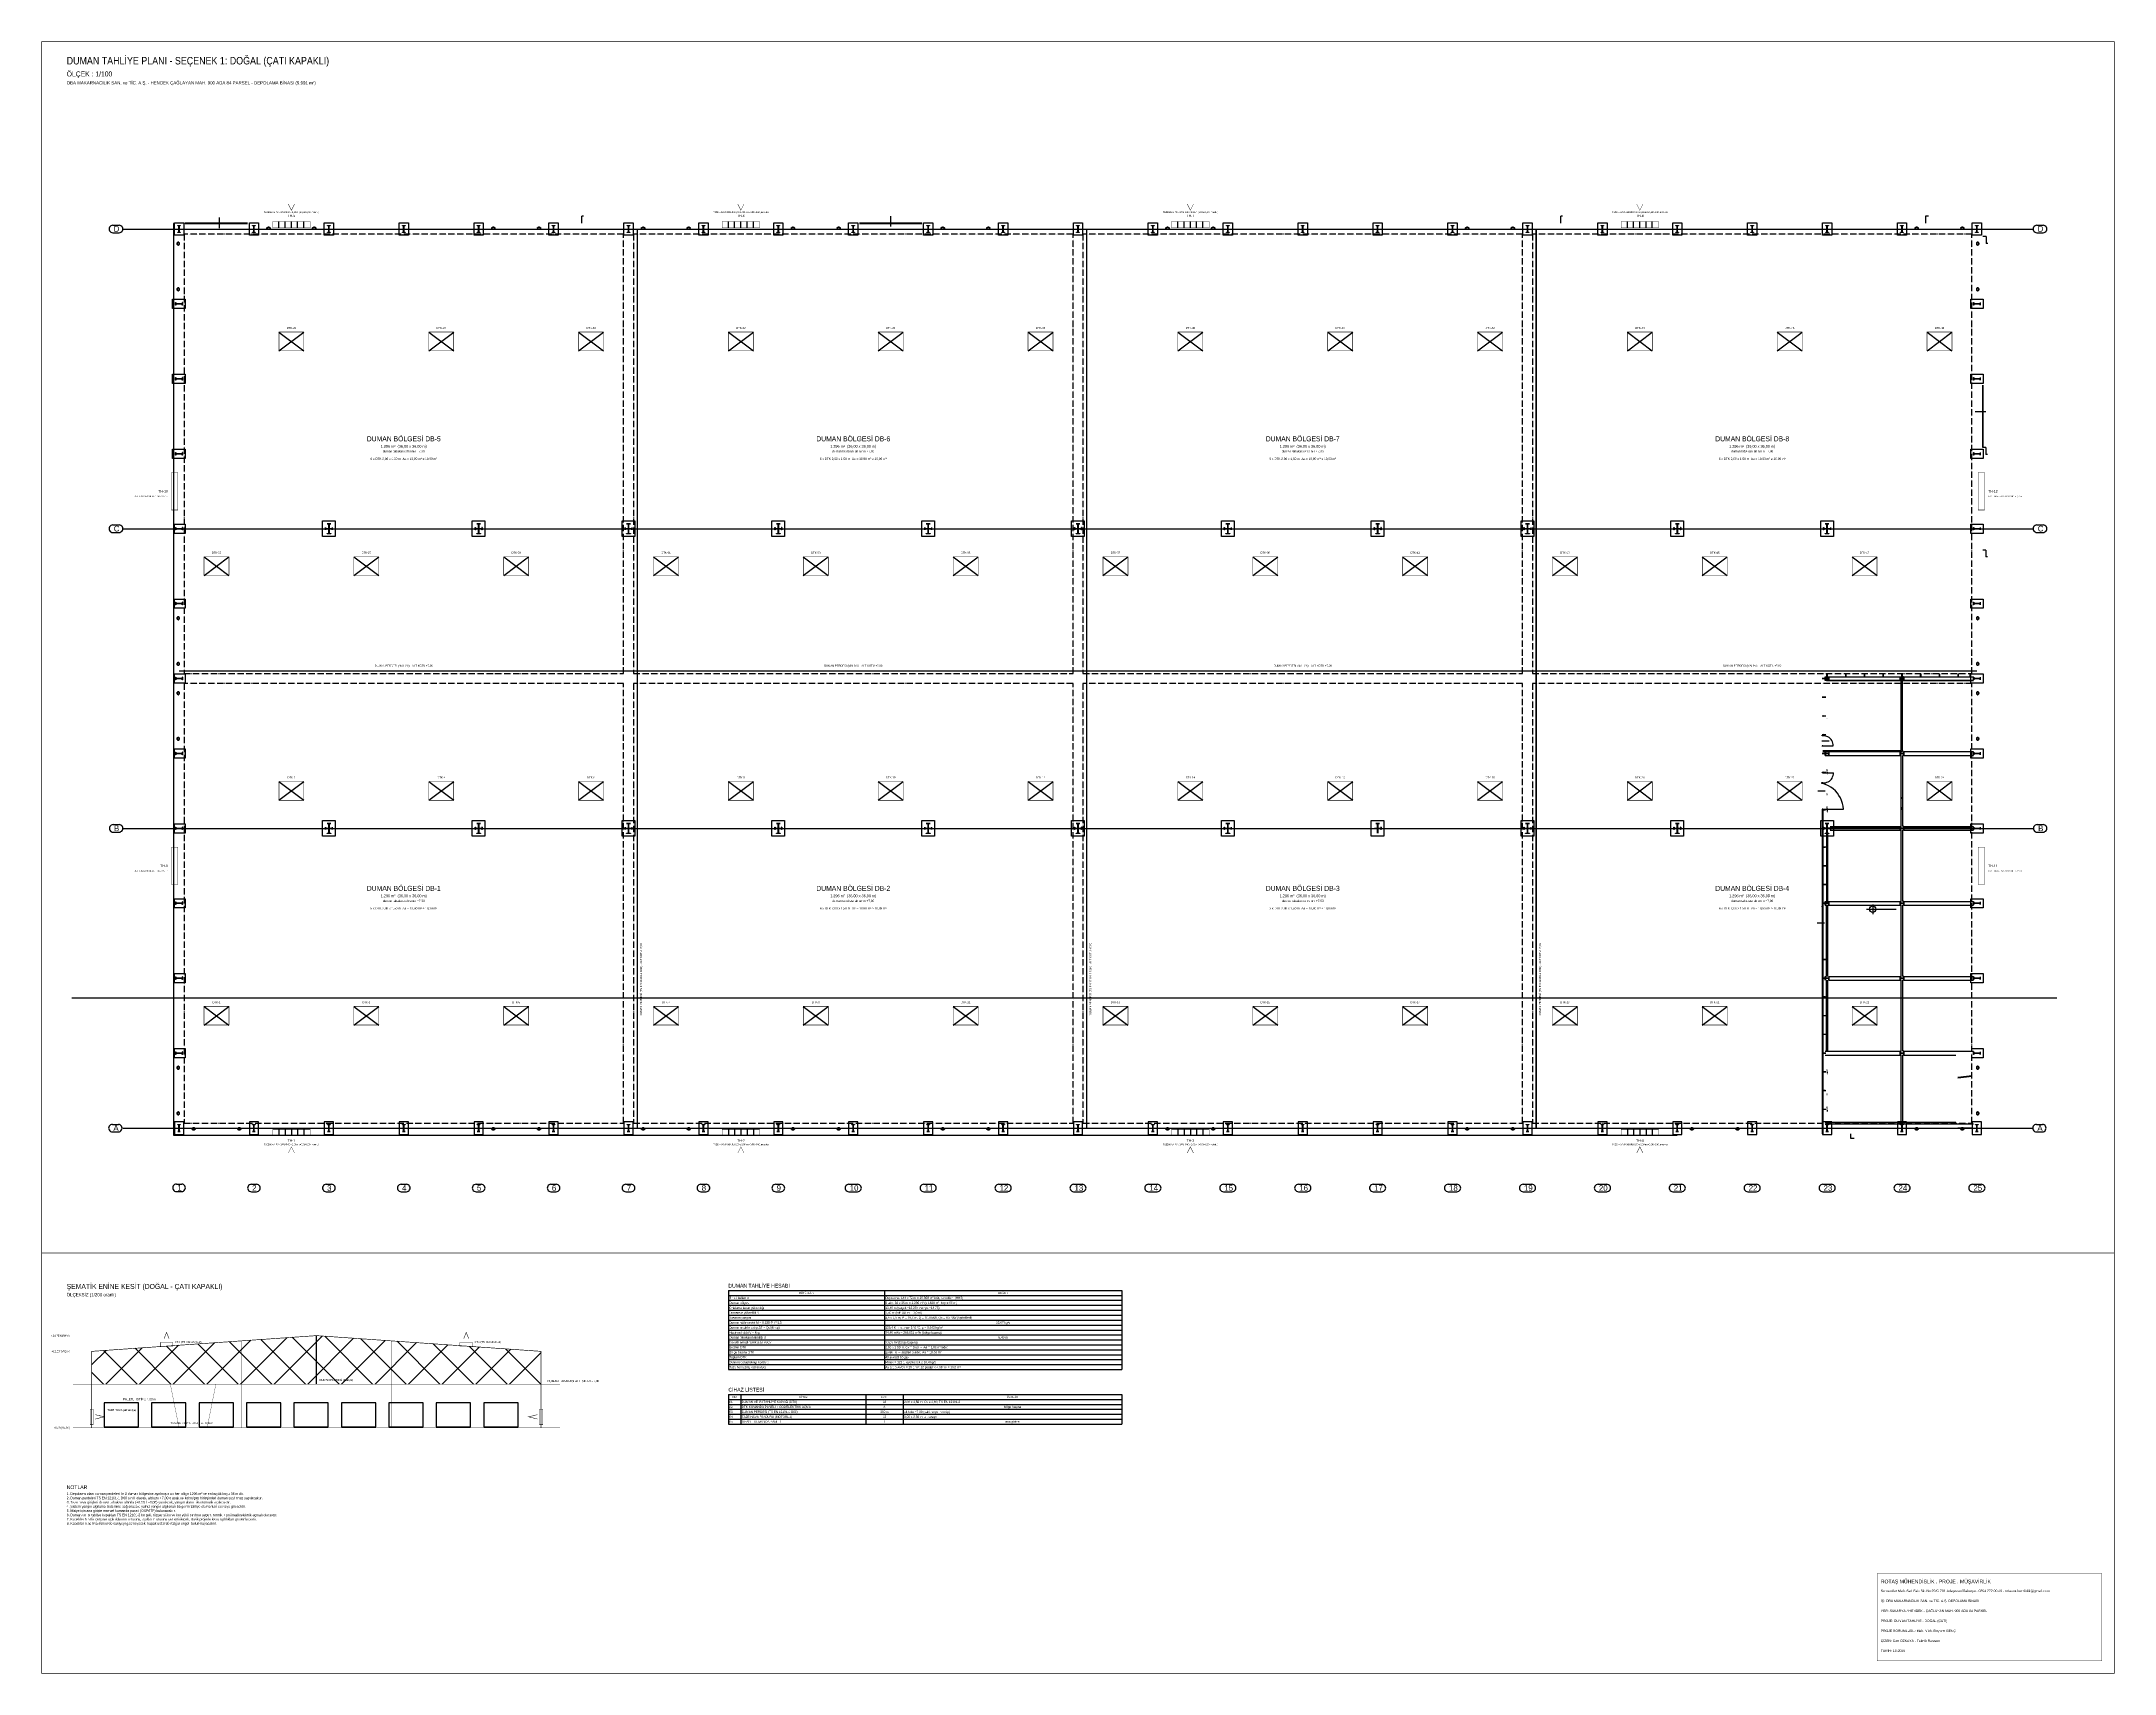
# Model space of a CAD drawing. Header units: centimetres. Extents: x 184307 to 200911, y 3888 to 16958.
import ezdxf
from ezdxf.enums import TextEntityAlignment as Align

# ---------------------------------------------------------------- set-up
doc = ezdxf.new("R2010")
doc.units = ezdxf.units.CM
doc.header["$LTSCALE"] = 20
doc.linetypes.add('DASHDOT', pattern=[3.556, 2.54, -0.508, 0, -0.508])
for name, color, linetype in [('ROTAS-DETAY', 7, 'CONTINUOUS'), ('ROTAS-DETAY-YAZI', 7, 'CONTINUOUS'), ('ROTAS-DUMAN-BOLGE', 6, 'DASHDOT'), ('ROTAS-DUMAN-DTK', 3, 'CONTINUOUS'), ('ROTAS-DUMAN-OK', 3, 'CONTINUOUS'), ('ROTAS-DUMAN-PERDE', 1, 'CONTINUOUS'), ('ROTAS-DUMAN-TAZE', 5, 'CONTINUOUS'), ('ROTAS-DUMAN-YAZI', 7, 'CONTINUOUS'), ('ROTAS-HESAP-BASLIK', 2, 'CONTINUOUS'), ('ROTAS-HESAP-CIZGI', 8, 'CONTINUOUS'), ('ROTAS-HESAP-YAZI', 7, 'CONTINUOUS'), ('ROTAS-MIMARI', 8, 'CONTINUOUS'), ('ROTAS-MIMARI-AKS', 8, 'CONTINUOUS'), ('ROTAS-MIMARI-KOLON', 8, 'CONTINUOUS'), ('ROTAS-NOT', 7, 'CONTINUOUS'), ('ROTAS-PAFTA', 7, 'CONTINUOUS')]:
    doc.layers.add(name, color=color, linetype=linetype)
doc.styles.add('ROTAS', font='arial.ttf')

msp = doc.modelspace()

# ---------------------------------------------------------------- hatches: boundary and pattern name
at = {"layer": 'ROTAS-DUMAN-BOLGE'}
h = msp.add_hatch(dxfattribs=at)
h.set_pattern_fill('ANSI37', scale=60)
h.paths.add_polyline_path([(184709, 6206), (188309, 6206), (188309, 6468), (186509, 6594), (184709, 6468)])

# ---------------------------------------------------------------- linework, layer by layer
at = {"layer": 'ROTAS-DETAY'}
for points, const_width in [([(184709, 5856), (184709, 6468), (186509, 6594), (188309, 6468), (188309, 5856)], 5), ([(185909, 5856), (185909, 6552)], 3), ([(187109, 5856), (187109, 6552)], 3), ([(184559, 5856), (188459, 5856)], 4)]:
    msp.add_lwpolyline(points, dxfattribs=dict(at, const_width=const_width))
for points in [[(184809, 5864), (185084, 5864), (185084, 6056), (184809, 6056)], [(185189, 5864), (185464, 5864), (185464, 6056), (185189, 6056)], [(185569, 5864), (185844, 5864), (185844, 6056), (185569, 6056)], [(185949, 5864), (186224, 5864), (186224, 6056), (185949, 6056)], [(186329, 5864), (186604, 5864), (186604, 6056), (186329, 6056)], [(186709, 5864), (186984, 5864), (186984, 6056), (186709, 6056)], [(187089, 5864), (187364, 5864), (187364, 6056), (187089, 6056)], [(187469, 5864), (187744, 5864), (187744, 6056), (187469, 6056)], [(187849, 5864), (188124, 5864), (188124, 6056), (187849, 6056)]]:
    msp.add_lwpolyline(points, close=True, dxfattribs=at)
at = {"layer": 'ROTAS-DUMAN-BOLGE'}
for points in [[(185449, 11896), (188969, 11896), (188969, 15416), (185449, 15416)], [(189049, 11896), (192569, 11896), (192569, 15416), (189049, 15416)], [(192649, 11896), (196169, 11896), (196169, 15416), (192649, 15416)], [(196249, 11896), (199769, 11896), (199769, 15416), (196249, 15416)], [(185449, 8296), (188969, 8296), (188969, 11816), (185449, 11816)], [(189049, 8296), (192569, 8296), (192569, 11816), (189049, 11816)], [(192649, 8296), (196169, 8296), (196169, 11816), (192649, 11816)], [(196249, 8296), (199769, 8296), (199769, 11816), (196249, 11816)]]:
    msp.add_lwpolyline(points, close=True, dxfattribs=at)
at = {"layer": 'ROTAS-DUMAN-BOLGE', "const_width": 3}
msp.add_lwpolyline([(184559, 6206), (188459, 6206)], dxfattribs=at)
at = {"layer": 'ROTAS-DUMAN-DTK'}
for p, q in [((186209, 14481), (186409, 14631)), ((186209, 14631), (186409, 14481)), ((187409, 14481), (187609, 14631)), ((187409, 14631), (187609, 14481)), ((188609, 14481), (188809, 14631)), ((188609, 14631), (188809, 14481)), ((189809, 14481), (190009, 14631)), ((189809, 14631), (190009, 14481)), ((191009, 14481), (191209, 14631)), ((191009, 14631), (191209, 14481)), ((192209, 14481), (192409, 14631)), ((192209, 14631), (192409, 14481)), ((193409, 14481), (193609, 14631)), ((193409, 14631), (193609, 14481)), ((194609, 14481), (194809, 14631)), ((194609, 14631), (194809, 14481)), ((195809, 14481), (196009, 14631)), ((195809, 14631), (196009, 14481)), ((197009, 14481), (197209, 14631)), ((197009, 14631), (197209, 14481)), ((198209, 14481), (198409, 14631)), ((198209, 14631), (198409, 14481)), ((199409, 14481), (199609, 14631)), ((199409, 14631), (199609, 14481)), ((185609, 12681), (185809, 12831)), ((185609, 12831), (185809, 12681)), ((186809, 12681), (187009, 12831)), ((186809, 12831), (187009, 12681)), ((188009, 12681), (188209, 12831)), ((188009, 12831), (188209, 12681)), ((189209, 12681), (189409, 12831)), ((189209, 12831), (189409, 12681)), ((190409, 12681), (190609, 12831)), ((190409, 12831), (190609, 12681)), ((191609, 12681), (191809, 12831)), ((191609, 12831), (191809, 12681)), ((192809, 12681), (193009, 12831)), ((192809, 12831), (193009, 12681)), ((194009, 12681), (194209, 12831)), ((194009, 12831), (194209, 12681)), ((195209, 12681), (195409, 12831)), ((195209, 12831), (195409, 12681)), ((196409, 12681), (196609, 12831)), ((196409, 12831), (196609, 12681)), ((197609, 12681), (197809, 12831)), ((197609, 12831), (197809, 12681)), ((198809, 12681), (199009, 12831)), ((198809, 12831), (199009, 12681)), ((186209, 10881), (186409, 11031)), ((186209, 11031), (186409, 10881)), ((187409, 10881), (187609, 11031)), ((187409, 11031), (187609, 10881)), ((188609, 10881), (188809, 11031)), ((188609, 11031), (188809, 10881)), ((189809, 10881), (190009, 11031)), ((189809, 11031), (190009, 10881)), ((191009, 10881), (191209, 11031)), ((191009, 11031), (191209, 10881)), ((192209, 10881), (192409, 11031)), ((192209, 11031), (192409, 10881)), ((193409, 10881), (193609, 11031)), ((193409, 11031), (193609, 10881)), ((194609, 10881), (194809, 11031)), ((194609, 11031), (194809, 10881)), ((195809, 10881), (196009, 11031)), ((195809, 11031), (196009, 10881)), ((197009, 10881), (197209, 11031)), ((197009, 11031), (197209, 10881)), ((198209, 10881), (198409, 11031)), ((198209, 11031), (198409, 10881)), ((199409, 10881), (199609, 11031)), ((199409, 11031), (199609, 10881)), ((185609, 9081), (185809, 9231)), ((185609, 9231), (185809, 9081)), ((186809, 9081), (187009, 9231)), ((186809, 9231), (187009, 9081)), ((188009, 9081), (188209, 9231)), ((188009, 9231), (188209, 9081)), ((189209, 9081), (189409, 9231)), ((189209, 9231), (189409, 9081)), ((190409, 9081), (190609, 9231)), ((190409, 9231), (190609, 9081)), ((191609, 9081), (191809, 9231)), ((191609, 9231), (191809, 9081)), ((192809, 9081), (193009, 9231)), ((192809, 9231), (193009, 9081)), ((194009, 9081), (194209, 9231)), ((194009, 9231), (194209, 9081)), ((195209, 9081), (195409, 9231)), ((195209, 9231), (195409, 9081)), ((196409, 9081), (196609, 9231)), ((196409, 9231), (196609, 9081)), ((197609, 9081), (197809, 9231)), ((197609, 9231), (197809, 9081)), ((198809, 9081), (199009, 9231)), ((198809, 9231), (199009, 9081))]:
    msp.add_line(p, q, dxfattribs=at)
for points, const_width in [([(186209, 14481), (186409, 14481), (186409, 14631), (186209, 14631)], 4), ([(187409, 14481), (187609, 14481), (187609, 14631), (187409, 14631)], 4), ([(188609, 14481), (188809, 14481), (188809, 14631), (188609, 14631)], 4), ([(189809, 14481), (190009, 14481), (190009, 14631), (189809, 14631)], 4), ([(191009, 14481), (191209, 14481), (191209, 14631), (191009, 14631)], 4), ([(192209, 14481), (192409, 14481), (192409, 14631), (192209, 14631)], 4), ([(193409, 14481), (193609, 14481), (193609, 14631), (193409, 14631)], 4), ([(194609, 14481), (194809, 14481), (194809, 14631), (194609, 14631)], 4), ([(195809, 14481), (196009, 14481), (196009, 14631), (195809, 14631)], 4), ([(197009, 14481), (197209, 14481), (197209, 14631), (197009, 14631)], 4), ([(198209, 14481), (198409, 14481), (198409, 14631), (198209, 14631)], 4), ([(199409, 14481), (199609, 14481), (199609, 14631), (199409, 14631)], 4), ([(185609, 12681), (185809, 12681), (185809, 12831), (185609, 12831)], 4), ([(186809, 12681), (187009, 12681), (187009, 12831), (186809, 12831)], 4), ([(188009, 12681), (188209, 12681), (188209, 12831), (188009, 12831)], 4), ([(189209, 12681), (189409, 12681), (189409, 12831), (189209, 12831)], 4), ([(190409, 12681), (190609, 12681), (190609, 12831), (190409, 12831)], 4), ([(191609, 12681), (191809, 12681), (191809, 12831), (191609, 12831)], 4), ([(192809, 12681), (193009, 12681), (193009, 12831), (192809, 12831)], 4), ([(194009, 12681), (194209, 12681), (194209, 12831), (194009, 12831)], 4), ([(195209, 12681), (195409, 12681), (195409, 12831), (195209, 12831)], 4), ([(196409, 12681), (196609, 12681), (196609, 12831), (196409, 12831)], 4), ([(197609, 12681), (197809, 12681), (197809, 12831), (197609, 12831)], 4), ([(198809, 12681), (199009, 12681), (199009, 12831), (198809, 12831)], 4), ([(186209, 10881), (186409, 10881), (186409, 11031), (186209, 11031)], 4), ([(187409, 10881), (187609, 10881), (187609, 11031), (187409, 11031)], 4), ([(188609, 10881), (188809, 10881), (188809, 11031), (188609, 11031)], 4), ([(189809, 10881), (190009, 10881), (190009, 11031), (189809, 11031)], 4), ([(191009, 10881), (191209, 10881), (191209, 11031), (191009, 11031)], 4), ([(192209, 10881), (192409, 10881), (192409, 11031), (192209, 11031)], 4), ([(193409, 10881), (193609, 10881), (193609, 11031), (193409, 11031)], 4), ([(194609, 10881), (194809, 10881), (194809, 11031), (194609, 11031)], 4), ([(195809, 10881), (196009, 10881), (196009, 11031), (195809, 11031)], 4), ([(197009, 10881), (197209, 10881), (197209, 11031), (197009, 11031)], 4), ([(198209, 10881), (198409, 10881), (198409, 11031), (198209, 11031)], 4), ([(199409, 10881), (199609, 10881), (199609, 11031), (199409, 11031)], 4), ([(185609, 9081), (185809, 9081), (185809, 9231), (185609, 9231)], 4), ([(186809, 9081), (187009, 9081), (187009, 9231), (186809, 9231)], 4), ([(188009, 9081), (188209, 9081), (188209, 9231), (188009, 9231)], 4), ([(189209, 9081), (189409, 9081), (189409, 9231), (189209, 9231)], 4), ([(190409, 9081), (190609, 9081), (190609, 9231), (190409, 9231)], 4), ([(191609, 9081), (191809, 9081), (191809, 9231), (191609, 9231)], 4), ([(192809, 9081), (193009, 9081), (193009, 9231), (192809, 9231)], 4), ([(194009, 9081), (194209, 9081), (194209, 9231), (194009, 9231)], 4), ([(195209, 9081), (195409, 9081), (195409, 9231), (195209, 9231)], 4), ([(196409, 9081), (196609, 9081), (196609, 9231), (196409, 9231)], 4), ([(197609, 9081), (197809, 9081), (197809, 9231), (197609, 9231)], 4), ([(198809, 9081), (199009, 9081), (199009, 9231), (198809, 9231)], 4), ([(185259, 6510), (185359, 6510), (185359, 6540), (185259, 6540)], 3), ([(187659, 6510), (187759, 6510), (187759, 6540), (187659, 6540)], 3)]:
    msp.add_lwpolyline(points, close=True, dxfattribs=dict(at, const_width=const_width))
at = {"layer": 'ROTAS-DUMAN-DTK', "const_width": 4}
for points in [[(185289, 6570), (185309, 6620), (185329, 6570)], [(187689, 6570), (187709, 6620), (187729, 6570)]]:
    msp.add_lwpolyline(points, dxfattribs=at)
at = {"layer": 'ROTAS-DUMAN-OK', "const_width": 2}
msp.add_lwpolyline([(185409, 5856), (185339, 6206), (185704, 6206), (185634, 5856)], dxfattribs=at)
at = {"layer": 'ROTAS-DUMAN-PERDE'}
for points, const_width in [([(189079, 8256), (189079, 15456)], 12), ([(192679, 8256), (192679, 15456)], 12), ([(196279, 8256), (196279, 15456)], 12), ([(185409, 11916), (199809, 11916)], 12), ([(186509, 6206), (186509, 6594)], 10)]:
    msp.add_lwpolyline(points, dxfattribs=dict(at, const_width=const_width))
at = {"layer": 'ROTAS-DUMAN-TAZE'}
for p, q in [((186209, 15466), (186209, 15516)), ((186259, 15466), (186259, 15516)), ((186309, 15466), (186309, 15516)), ((186359, 15466), (186359, 15516)), ((186409, 15466), (186409, 15516)), ((189809, 15466), (189809, 15516)), ((189859, 15466), (189859, 15516)), ((189909, 15466), (189909, 15516)), ((189959, 15466), (189959, 15516)), ((190009, 15466), (190009, 15516)), ((193409, 15466), (193409, 15516)), ((193459, 15466), (193459, 15516)), ((193509, 15466), (193509, 15516)), ((193559, 15466), (193559, 15516)), ((193609, 15466), (193609, 15516)), ((197009, 15466), (197009, 15516)), ((197059, 15466), (197059, 15516)), ((197109, 15466), (197109, 15516)), ((197159, 15466), (197159, 15516)), ((197209, 15466), (197209, 15516)), ((186209, 8246), (186209, 8196)), ((186259, 8246), (186259, 8196)), ((186309, 8246), (186309, 8196)), ((186359, 8246), (186359, 8196)), ((186409, 8246), (186409, 8196)), ((189809, 8246), (189809, 8196)), ((189859, 8246), (189859, 8196)), ((189909, 8246), (189909, 8196)), ((189959, 8246), (189959, 8196)), ((190009, 8246), (190009, 8196)), ((193409, 8246), (193409, 8196)), ((193459, 8246), (193459, 8196)), ((193509, 8246), (193509, 8196)), ((193559, 8246), (193559, 8196)), ((193609, 8246), (193609, 8196)), ((197009, 8246), (197009, 8196)), ((197059, 8246), (197059, 8196)), ((197109, 8246), (197109, 8196)), ((197159, 8246), (197159, 8196)), ((197209, 8246), (197209, 8196))]:
    msp.add_line(p, q, dxfattribs=at)
for points, const_width in [([(186284, 15656), (186309, 15606), (186334, 15656)], 3), ([(189884, 15656), (189909, 15606), (189934, 15656)], 3), ([(193484, 15656), (193509, 15606), (193534, 15656)], 3), ([(197084, 15656), (197109, 15606), (197134, 15656)], 3), ([(186284, 8056), (186309, 8106), (186334, 8056)], 3), ([(189884, 8056), (189909, 8106), (189934, 8056)], 3), ([(193484, 8056), (193509, 8106), (193534, 8056)], 3), ([(197084, 8056), (197109, 8106), (197134, 8056)], 3), ([(184739, 5926), (184809, 5944), (184739, 5961)], 4), ([(188279, 5926), (188209, 5944), (188279, 5961)], 4)]:
    msp.add_lwpolyline(points, dxfattribs=dict(at, const_width=const_width))
at = {"layer": 'ROTAS-DUMAN-TAZE', "const_width": 3}
for points in [[(186159, 15466), (186459, 15466), (186459, 15516), (186159, 15516)], [(189759, 15466), (190059, 15466), (190059, 15516), (189759, 15516)], [(193359, 15466), (193659, 15466), (193659, 15516), (193359, 15516)], [(196959, 15466), (197259, 15466), (197259, 15516), (196959, 15516)], [(185399, 13206), (185349, 13206), (185349, 13506), (185399, 13506)], [(199819, 13206), (199869, 13206), (199869, 13506), (199819, 13506)], [(185399, 10206), (185349, 10206), (185349, 10506), (185399, 10506)], [(199819, 10206), (199869, 10206), (199869, 10506), (199819, 10506)], [(186159, 8246), (186459, 8246), (186459, 8196), (186159, 8196)], [(189759, 8246), (190059, 8246), (190059, 8196), (189759, 8196)], [(193359, 8246), (193659, 8246), (193659, 8196), (193359, 8196)], [(196959, 8246), (197259, 8246), (197259, 8196), (196959, 8196)], [(184696, 5881), (184722, 5881), (184722, 6006), (184696, 6006)], [(188296, 5881), (188322, 5881), (188322, 6006), (188296, 6006)]]:
    msp.add_lwpolyline(points, close=True, dxfattribs=at)
at = {"layer": 'ROTAS-HESAP-CIZGI'}
for p, q in [((189809, 6956), (192959, 6956)), ((189809, 6956), (189809, 6322)), ((189809, 6916), (192959, 6916)), ((189809, 6877), (192959, 6877)), ((189809, 6837), (192959, 6837)), ((191059, 6956), (191059, 6322)), ((192959, 6956), (192959, 6322)), ((189809, 6798), (192959, 6798)), ((189809, 6758), (192959, 6758)), ((189809, 6718), (192959, 6718)), ((189809, 6679), (192959, 6679)), ((189809, 6639), (192959, 6639)), ((189809, 6600), (192959, 6600)), ((189809, 6560), (192959, 6560)), ((189809, 6520), (192959, 6520)), ((189809, 6481), (192959, 6481)), ((189809, 6441), (192959, 6441)), ((189809, 6402), (192959, 6402)), ((189809, 6362), (192959, 6362)), ((189809, 6322), (192959, 6322)), ((189809, 6122), (192959, 6122)), ((189809, 6122), (189809, 5885)), ((189809, 6083), (192959, 6083)), ((189809, 6043), (192959, 6043)), ((189809, 6004), (192959, 6004)), ((189909, 6122), (189909, 5885)), ((190909, 6122), (190909, 5885)), ((191209, 6122), (191209, 5885)), ((192959, 6122), (192959, 5885)), ((189809, 5964), (192959, 5964)), ((189809, 5924), (192959, 5924)), ((189809, 5885), (192959, 5885))]:
    msp.add_line(p, q, dxfattribs=at)
at = {"layer": 'ROTAS-MIMARI'}
for points in [[(185364, 15501), (185364, 8199)], [(185372, 15501), (185364, 15501)], [(185446, 15406), (185372, 15406), (185372, 15506), (185446, 15506), (185446, 15406)], [(185458, 15506), (185958, 15506)], [(185458, 15506), (185458, 15501)], [(185458, 15501), (185958, 15501)], [(185465, 15506), (185465, 15501)], [(185465, 15504), (185952, 15504)], [(185733, 15464), (185733, 15549)], [(185952, 15506), (185952, 15501)], [(186046, 15406), (185972, 15406), (185972, 15506), (186046, 15506), (186046, 15406)], [(186646, 15406), (186572, 15406), (186572, 15506), (186646, 15506), (186646, 15406)], [(187246, 15406), (187172, 15406), (187172, 15506), (187246, 15506), (187246, 15406)], [(187846, 15406), (187772, 15406), (187772, 15506), (187846, 15506), (187846, 15406)], [(188446, 15406), (188372, 15406), (188372, 15506), (188446, 15506), (188446, 15406)], [(188635, 15504), (188635, 15559)], [(188649, 15559), (188635, 15559)], [(189046, 15406), (188972, 15406), (188972, 15506), (189046, 15506), (189046, 15406)], [(189646, 15406), (189572, 15406), (189572, 15506), (189646, 15506), (189646, 15406)], [(190246, 15406), (190172, 15406), (190172, 15506), (190246, 15506), (190246, 15406)], [(190846, 15406), (190772, 15406), (190772, 15506), (190846, 15506), (190846, 15406)], [(190859, 15506), (191359, 15506)], [(190859, 15501), (191359, 15501)], [(190865, 15506), (190865, 15501)], [(190865, 15504), (191352, 15504)], [(191111, 15475), (191111, 15560)], [(191352, 15506), (191352, 15501)], [(191446, 15406), (191372, 15406), (191372, 15506), (191446, 15506), (191446, 15406)], [(192046, 15406), (191972, 15406), (191972, 15506), (192046, 15506), (192046, 15406)], [(192646, 15406), (192572, 15406), (192572, 15506), (192646, 15506), (192646, 15406)], [(193246, 15406), (193172, 15406), (193172, 15506), (193246, 15506), (193246, 15406)], [(193846, 15406), (193772, 15406), (193772, 15506), (193846, 15506), (193846, 15406)], [(194446, 15406), (194372, 15406), (194372, 15506), (194446, 15506), (194446, 15406)], [(195046, 15406), (194972, 15406), (194972, 15506), (195046, 15506), (195046, 15406)], [(195646, 15406), (195572, 15406), (195572, 15506), (195646, 15506), (195646, 15406)], [(196246, 15406), (196172, 15406), (196172, 15506), (196246, 15506), (196246, 15406)], [(196476, 15504), (196476, 15559)], [(196490, 15559), (196476, 15559)], [(196846, 15406), (196772, 15406), (196772, 15506), (196846, 15506), (196846, 15406)], [(197446, 15406), (197372, 15406), (197372, 15506), (197446, 15506), (197446, 15406)], [(198046, 15406), (197972, 15406), (197972, 15506), (198046, 15506), (198046, 15406)], [(198646, 15406), (198572, 15406), (198572, 15506), (198646, 15506), (198646, 15406)], [(199246, 15406), (199172, 15406), (199172, 15506), (199246, 15506), (199246, 15406)], [(199397, 15559), (199397, 15504)], [(199422, 15559), (199397, 15559)], [(199846, 15406), (199772, 15406), (199772, 15506), (199846, 15506), (199846, 15406)], [(199882, 15395), (199857, 15395)], [(199882, 15395), (199882, 15340)], [(199896, 15340), (199882, 15340)], [(185357, 14893), (185457, 14893), (185457, 14819), (185357, 14819), (185357, 14893)], [(199760, 14893), (199860, 14893), (199860, 14819), (199760, 14819), (199760, 14893)], [(185357, 14293), (185457, 14293), (185457, 14219), (185357, 14219), (185357, 14293)], [(199760, 14293), (199860, 14293), (199860, 14219), (199760, 14219), (199760, 14293)], [(199855, 13706), (199855, 14206)], [(199855, 14200), (199860, 14200)], [(199858, 13713), (199858, 14200)], [(199860, 13706), (199860, 14206)], [(199879, 13991), (199794, 13991)], [(185357, 13693), (185457, 13693), (185457, 13619), (185357, 13619), (185357, 13693)], [(199760, 13693), (199860, 13693), (199860, 13619), (199760, 13619), (199760, 13693)], [(199855, 13713), (199860, 13713)], [(199880, 13706), (199856, 13706)], [(199880, 13706), (199880, 13651)], [(199894, 13651), (199880, 13651)], [(186558, 13119), (186659, 13119), (186659, 12993), (186558, 12993), (186558, 13119)], [(187758, 13119), (187859, 13119), (187859, 12993), (187758, 12993), (187758, 13119)], [(188958, 13119), (189059, 13119), (189059, 12993), (188958, 12993), (188958, 13119)], [(190158, 13119), (190259, 13119), (190259, 12993), (190158, 12993), (190158, 13119)], [(191358, 13119), (191459, 13119), (191459, 12993), (191358, 12993), (191358, 13119)], [(192558, 13119), (192659, 13119), (192659, 12993), (192558, 12993), (192558, 13119)], [(193758, 13119), (193859, 13119), (193859, 12993), (193758, 12993), (193758, 13119)], [(194958, 13119), (195059, 13119), (195059, 12993), (194958, 12993), (194958, 13119)], [(196158, 13119), (196259, 13119), (196259, 12993), (196158, 12993), (196158, 13119)], [(197358, 13119), (197459, 13119), (197459, 12993), (197358, 12993), (197358, 13119)], [(198558, 13119), (198659, 13119), (198659, 12993), (198558, 12993), (198558, 13119)], [(185372, 13093), (185457, 13093), (185457, 13019), (185372, 13019), (185372, 13093)], [(199760, 13093), (199860, 13093), (199860, 13019), (199760, 13019), (199760, 13093)], [(199881, 12885), (199856, 12885)], [(199881, 12885), (199881, 12830)], [(199894, 12830), (199881, 12830)], [(185372, 12493), (185459, 12493), (185459, 12419), (185372, 12419), (185372, 12493)], [(199760, 12493), (199860, 12493), (199860, 12419), (199760, 12419), (199760, 12493)], [(185372, 11893), (185459, 11893), (185459, 11819), (185372, 11819), (185372, 11893)], [(198594, 11871), (199781, 11871)], [(199781, 11841), (198594, 11841)], [(198603, 11871), (199781, 11871)], [(198603, 11841), (199781, 11841)], [(199203, 11281), (199203, 11844)], [(199209, 11806), (199208, 11806)], [(199209, 11806), (199208, 11805)], [(199209, 11805), (199208, 11804)], [(199209, 11804), (199208, 11803)], [(199209, 11803), (199208, 11802)], [(199209, 11802), (199208, 11801)], [(199209, 11801), (199209, 11800)], [(199209, 11800), (199209, 11800)], [(199209, 11799), (199209, 11799)], [(199209, 11798), (199209, 11798)], [(199209, 11797), (199209, 11797)], [(199209, 11796), (199209, 11796)], [(199209, 11795), (199209, 11795)], [(199213, 11271), (199213, 11844)], [(199760, 11893), (199860, 11893), (199860, 11819), (199760, 11819), (199760, 11893)], [(185372, 11293), (185459, 11293), (185459, 11219), (185372, 11219), (185372, 11293)], [(198625, 11355), (198566, 11355)], [(198574, 11402), (198569, 11402)], [(198574, 11402), (198574, 11397), (198569, 11397), (198569, 11402)], [(198574, 11402), (198569, 11402)], [(198574, 11312), (198574, 11317), (198569, 11317), (198569, 11312)], [(198658, 11317), (198657, 11328), (198656, 11338), (198652, 11349), (198647, 11359), (198641, 11368), (198634, 11376), (198625, 11383), (198616, 11388), (198606, 11393), (198596, 11395), (198585, 11397), (198574, 11397)], [(198574, 11317), (198658, 11317)], [(199760, 11293), (199860, 11293), (199860, 11219), (199760, 11219), (199760, 11293)], [(198575, 11281), (199203, 11281)], [(198575, 11271), (199213, 11271)], [(198594, 11271), (199194, 11271)], [(198594, 11241), (199194, 11241)], [(199203, 10671), (199203, 11241)], [(199215, 10671), (199215, 11241)], [(199223, 11271), (199781, 11271)], [(199223, 11241), (199781, 11241)], [(198575, 11015), (198575, 11020), (198565, 11020), (198565, 11015)], [(198576, 11015), (198566, 11015)], [(198576, 11015), (198566, 11015)], [(198576, 11105), (198569, 11105)], [(198576, 11105), (198569, 11105)], [(198574, 11105), (198574, 11100), (198569, 11100), (198569, 11105)], [(198574, 11105), (198569, 11105)], [(198574, 11100), (198660, 11100)], [(198575, 11020), (198586, 11020), (198597, 11022), (198607, 11025), (198617, 11029), (198627, 11035), (198635, 11042), (198643, 11050), (198649, 11059), (198653, 11068), (198657, 11079), (198659, 11090), (198659, 11100)], [(198739, 10810), (198737, 10833), (198732, 10856), (198725, 10879), (198716, 10900), (198704, 10920), (198691, 10939), (198675, 10957), (198658, 10973), (198639, 10987), (198619, 10998), (198597, 11008), (198575, 11015)], [(198593, 10955), (198534, 10955)], [(198574, 10805), (198574, 10810), (198569, 10810), (198569, 10805)], [(198576, 10805), (198569, 10805)], [(198576, 10805), (198569, 10805)], [(198576, 10805), (198569, 10805)], [(198569, 10805), (198569, 10033)], [(198574, 10810), (198740, 10810)], [(198574, 10806), (198574, 10033)], [(199208, 10901), (199208, 10901)], [(199209, 10900), (199208, 10900)], [(199209, 10900), (199208, 10899)], [(199209, 10899), (199208, 10898)], [(199209, 10898), (199208, 10897)], [(199209, 10897), (199208, 10896)], [(199209, 10896), (199208, 10895)], [(199209, 10895), (199208, 10894)], [(199208, 10822), (199208, 10822)], [(199209, 10821), (199208, 10821)], [(199209, 10820), (199208, 10820)], [(199209, 10819), (199208, 10819)], [(199209, 10819), (199208, 10818)], [(199209, 10818), (199208, 10817)], [(199209, 10817), (199208, 10816)], [(199209, 10816), (199208, 10815)], [(199209, 10815), (199208, 10815)], [(199209, 10814), (199208, 10814)], [(199209, 10813), (199208, 10813)], [(199209, 10812), (199208, 10812)], [(199209, 10811), (199208, 10811)], [(199209, 10810), (199208, 10810)], [(199209, 10809), (199208, 10809)], [(199209, 10808), (199208, 10808)], [(199209, 10894), (199209, 10894)], [(199209, 10893), (199209, 10893)], [(199209, 10892), (199209, 10892)], [(199209, 10891), (199209, 10891)], [(199209, 10890), (199209, 10890)], [(199209, 10889), (199209, 10889)], [(199209, 10888), (199209, 10888)], [(185372, 10693), (185459, 10693), (185459, 10619), (185372, 10619), (185372, 10693)], [(186558, 10719), (186659, 10719), (186659, 10593), (186558, 10593), (186558, 10719)], [(187758, 10719), (187859, 10719), (187859, 10593), (187758, 10593), (187758, 10719)], [(188958, 10719), (189059, 10719), (189059, 10593), (188958, 10593), (188958, 10719)], [(190158, 10719), (190259, 10719), (190259, 10593), (190158, 10593), (190158, 10719)], [(191358, 10719), (191459, 10719), (191459, 10593), (191358, 10593), (191358, 10719)], [(192558, 10719), (192659, 10719), (192659, 10593), (192558, 10593), (192558, 10719)], [(193758, 10719), (193859, 10719), (193859, 10593), (193758, 10593), (193758, 10719)], [(194958, 10719), (195059, 10719), (195059, 10593), (194958, 10593), (194958, 10719)], [(196158, 10719), (196259, 10719), (196259, 10593), (196158, 10593), (196158, 10719)], [(197358, 10719), (197459, 10719), (197459, 10593), (197358, 10593), (197358, 10719)], [(198558, 10719), (198659, 10719), (198659, 10593), (198558, 10593), (198558, 10719)], [(198583, 10661), (199761, 10661)], [(198633, 10671), (199194, 10671)], [(198633, 10641), (199194, 10641)], [(199203, 10071), (199203, 10641)], [(199215, 10071), (199215, 10641)], [(199223, 10671), (199781, 10671)], [(199223, 10641), (199781, 10641)], [(199760, 10693), (199860, 10693), (199860, 10619), (199760, 10619), (199760, 10693)], [(198603, 10614), (198603, 10071)], [(198615, 10071), (198615, 10614)], [(185372, 10093), (185459, 10093), (185459, 10019), (185372, 10019), (185372, 10093)], [(198574, 10033), (198574, 10028), (198569, 10028), (198569, 10033)], [(198574, 10033), (198569, 10033)], [(198569, 10028), (198569, 9733)], [(198572, 9738), (198572, 10028)], [(198574, 10028), (198574, 9733)], [(198594, 10071), (199194, 10071)], [(198594, 10041), (199194, 10041)], [(198612, 10063), (198602, 10063)], [(198612, 10063), (198602, 10063)], [(198612, 10063), (198602, 10063)], [(198612, 10063), (198602, 10063)], [(198603, 9471), (198603, 10041)], [(198609, 10127), (198609, 10128)], [(198609, 10126), (198609, 10127)], [(198609, 10125), (198609, 10126)], [(198609, 10124), (198609, 10125)], [(198609, 10123), (198609, 10124)], [(198609, 10122), (198609, 10123)], [(198609, 10121), (198609, 10122)], [(198609, 10121), (198609, 10121)], [(198609, 10120), (198609, 10120)], [(198609, 10119), (198609, 10119)], [(198609, 10118), (198609, 10118)], [(198609, 10117), (198609, 10117)], [(198615, 9471), (198615, 10041)], [(199203, 9471), (199203, 10041)], [(199215, 9471), (199215, 10041)], [(199223, 10071), (199781, 10071)], [(199223, 10041), (199781, 10041)], [(199760, 10093), (199860, 10093), (199860, 10019), (199760, 10019), (199760, 10093)], [(198588, 9896), (198529, 9896)], [(198574, 9738), (198569, 9738)], [(198574, 9733), (198574, 9733), (198569, 9733), (198569, 9733)], [(198574, 9733), (198569, 9733)], [(198569, 9733), (198569, 8211)], [(198574, 9733), (198574, 8211)], [(185372, 9493), (185459, 9493), (185459, 9419), (185372, 9419), (185372, 9493)], [(198623, 9471), (199194, 9471)], [(199223, 9471), (199781, 9471)], [(199760, 9493), (199860, 9493), (199860, 9419), (199760, 9419), (199760, 9493)], [(184550, 9299), (200448, 9299)], [(198603, 8871), (198603, 9441)], [(198615, 8871), (198615, 9441)], [(198623, 9441), (199194, 9441)], [(199203, 8871), (199203, 9441)], [(199215, 8871), (199215, 9441)], [(199223, 9441), (199781, 9441)], [(185372, 8893), (185459, 8893), (185459, 8819), (185372, 8819), (185372, 8893)], [(198594, 8871), (199194, 8871)], [(198594, 8841), (199194, 8841)], [(199203, 8304), (199203, 8841)], [(199215, 8304), (199215, 8841)], [(199223, 8871), (199781, 8871)], [(199223, 8841), (199641, 8841)], [(199771, 8893), (199860, 8893), (199860, 8819), (199771, 8819)], [(199771, 8674), (199655, 8660)], [(199771, 8669), (199655, 8655)], [(185446, 8306), (185372, 8306), (185372, 8206), (185446, 8206), (185446, 8306)], [(186046, 8306), (185972, 8306), (185972, 8206), (186046, 8206), (186046, 8306)], [(186646, 8306), (186572, 8306), (186572, 8206), (186646, 8206), (186646, 8306)], [(187246, 8306), (187172, 8306), (187172, 8206), (187246, 8206), (187246, 8306)], [(187846, 8306), (187772, 8306), (187772, 8206), (187846, 8206), (187846, 8306)], [(188446, 8306), (188372, 8306), (188372, 8206), (188446, 8206), (188446, 8306)], [(189046, 8306), (188972, 8306), (188972, 8206), (189046, 8206), (189046, 8306)], [(189646, 8306), (189572, 8306), (189572, 8206), (189646, 8206), (189646, 8306)], [(190246, 8306), (190172, 8306), (190172, 8206), (190246, 8206), (190246, 8306)], [(190846, 8306), (190772, 8306), (190772, 8206), (190846, 8206), (190846, 8306)], [(191446, 8306), (191372, 8306), (191372, 8206), (191446, 8206), (191446, 8306)], [(192046, 8306), (191972, 8306), (191972, 8206), (192046, 8206), (192046, 8306)], [(192646, 8306), (192572, 8306), (192572, 8206), (192646, 8206), (192646, 8306)], [(193246, 8306), (193172, 8306), (193172, 8206), (193246, 8206), (193246, 8306)], [(193846, 8306), (193772, 8306), (193772, 8206), (193846, 8206), (193846, 8306)], [(194446, 8306), (194372, 8306), (194372, 8206), (194446, 8206), (194446, 8306)], [(195046, 8306), (194972, 8306), (194972, 8206), (195046, 8206), (195046, 8306)], [(195646, 8306), (195572, 8306), (195572, 8206), (195646, 8206), (195646, 8306)], [(196246, 8306), (196172, 8306), (196172, 8206), (196246, 8206), (196246, 8306)], [(196846, 8306), (196772, 8306), (196772, 8206), (196846, 8206), (196846, 8306)], [(197446, 8306), (197372, 8306), (197372, 8206), (197446, 8206), (197446, 8306)], [(198046, 8306), (197972, 8306), (197972, 8206), (198046, 8206), (198046, 8306)], [(198646, 8306), (198572, 8306), (198572, 8206), (198646, 8206), (198646, 8306)], [(198594, 8304), (199641, 8304)], [(199246, 8306), (199172, 8306), (199172, 8206), (199246, 8206), (199246, 8306)], [(199846, 8306), (199772, 8306), (199772, 8206), (199846, 8206), (199846, 8306)], [(185364, 8199), (197409, 8199)], [(198594, 8289), (199641, 8289)], [(198603, 8289), (199781, 8289)], [(198800, 8174), (198800, 8210)], [(198825, 8174), (198800, 8174)], [(199771, 8256), (199655, 8256)]]:
    msp.add_lwpolyline(points, dxfattribs=at)
at = {"layer": 'ROTAS-MIMARI-AKS'}
for points in [[(184878, 15486), (184871, 15485), (184863, 15482), (184857, 15477), (184852, 15471), (184849, 15464), (184848, 15456), (184849, 15449), (184852, 15441), (184857, 15435), (184863, 15430), (184871, 15427), (184878, 15426)], [(184878, 15486), (184929, 15486)], [(184929, 15426), (184937, 15427), (184944, 15430), (184950, 15435), (184955, 15441), (184958, 15449), (184959, 15456), (184958, 15464), (184955, 15471), (184950, 15477), (184944, 15482), (184937, 15485), (184929, 15486)], [(184959, 15456), (200259, 15456)], [(200289, 15486), (200281, 15485), (200274, 15482), (200268, 15477), (200263, 15471), (200260, 15464), (200259, 15456), (200260, 15449), (200263, 15441), (200268, 15435), (200274, 15430), (200281, 15427), (200289, 15426)], [(200289, 15486), (200339, 15486)], [(200339, 15426), (200347, 15427), (200354, 15430), (200361, 15435), (200365, 15441), (200368, 15449), (200369, 15456), (200368, 15464), (200365, 15471), (200361, 15477), (200354, 15482), (200347, 15485), (200339, 15486)], [(184878, 15426), (184929, 15426)], [(200289, 15426), (200339, 15426)], [(184878, 13086), (184871, 13085), (184863, 13082), (184857, 13077), (184852, 13071), (184849, 13064), (184848, 13056), (184849, 13049), (184852, 13041), (184857, 13035), (184863, 13030), (184871, 13027), (184878, 13026)], [(184878, 13086), (184929, 13086)], [(184878, 13026), (184929, 13026)], [(184929, 13026), (184937, 13027), (184944, 13030), (184950, 13035), (184955, 13041), (184958, 13049), (184959, 13056), (184958, 13064), (184955, 13071), (184950, 13077), (184944, 13082), (184937, 13085), (184929, 13086)], [(184959, 13056), (200259, 13056)], [(200289, 13086), (200281, 13085), (200274, 13082), (200268, 13077), (200263, 13071), (200260, 13064), (200259, 13056), (200260, 13049), (200263, 13041), (200268, 13035), (200274, 13030), (200281, 13027), (200289, 13026)], [(200289, 13086), (200339, 13086)], [(200289, 13026), (200339, 13026)], [(200339, 13026), (200347, 13027), (200354, 13030), (200361, 13035), (200365, 13041), (200368, 13049), (200369, 13056), (200368, 13064), (200365, 13071), (200361, 13077), (200354, 13082), (200347, 13085), (200339, 13086)], [(184881, 10686), (184873, 10685), (184866, 10682), (184860, 10677), (184855, 10671), (184852, 10664), (184851, 10656), (184852, 10649), (184855, 10641), (184860, 10635), (184866, 10630), (184873, 10627), (184881, 10626)], [(184881, 10686), (184929, 10686)], [(184929, 10626), (184937, 10627), (184944, 10630), (184950, 10635), (184955, 10641), (184958, 10649), (184959, 10656), (184958, 10664), (184955, 10671), (184950, 10677), (184944, 10682), (184937, 10685), (184929, 10686)], [(184959, 10656), (200259, 10656)], [(200291, 10686), (200284, 10685), (200276, 10682), (200270, 10677), (200265, 10671), (200262, 10664), (200261, 10656), (200262, 10649), (200265, 10641), (200270, 10635), (200276, 10630), (200284, 10627), (200291, 10626)], [(200291, 10686), (200339, 10686)], [(200339, 10626), (200347, 10627), (200354, 10630), (200361, 10635), (200365, 10641), (200368, 10649), (200369, 10656), (200368, 10664), (200365, 10671), (200361, 10677), (200354, 10682), (200347, 10685), (200339, 10686)], [(184881, 10626), (184929, 10626)], [(200291, 10626), (200339, 10626)], [(198924, 10009), (199161, 10009)], [(198974, 10047), (198974, 9970)], [(184875, 8286), (184867, 8285), (184860, 8282), (184854, 8277), (184849, 8271), (184846, 8264), (184845, 8256), (184846, 8249), (184849, 8241), (184854, 8235), (184860, 8230), (184867, 8227), (184875, 8226)], [(184875, 8286), (184923, 8286)], [(184875, 8226), (184923, 8226)], [(184923, 8226), (184931, 8227), (184938, 8230), (184944, 8235), (184949, 8241), (184952, 8249), (184953, 8256), (184952, 8264), (184949, 8271), (184944, 8277), (184938, 8282), (184931, 8285), (184923, 8286)], [(184959, 8256), (200259, 8256)], [(197409, 8199), (197409, 8206)], [(200286, 8286), (200278, 8285), (200271, 8282), (200264, 8277), (200260, 8271), (200257, 8264), (200256, 8256), (200257, 8249), (200260, 8241), (200264, 8235), (200271, 8230), (200278, 8227), (200286, 8226)], [(200286, 8286), (200333, 8286)], [(200286, 8226), (200333, 8226)], [(200333, 8226), (200341, 8227), (200348, 8230), (200355, 8235), (200359, 8241), (200362, 8249), (200363, 8256), (200362, 8264), (200359, 8271), (200355, 8277), (200348, 8282), (200341, 8285), (200333, 8286)], [(185388, 7808), (185380, 7807), (185373, 7804), (185366, 7799), (185362, 7793), (185359, 7786), (185358, 7778), (185359, 7770), (185362, 7763), (185366, 7757), (185373, 7752), (185380, 7749), (185388, 7748)], [(185388, 7808), (185430, 7808)], [(185430, 7748), (185438, 7749), (185445, 7752), (185451, 7757), (185456, 7763), (185459, 7770), (185460, 7778), (185459, 7786), (185456, 7793), (185451, 7799), (185445, 7804), (185438, 7807), (185430, 7808)], [(185988, 7806), (185980, 7805), (185973, 7802), (185966, 7797), (185962, 7791), (185959, 7784), (185958, 7776), (185959, 7769), (185962, 7761), (185966, 7755), (185973, 7750), (185980, 7747), (185988, 7746)], [(185988, 7806), (186030, 7806)], [(186030, 7746), (186038, 7747), (186045, 7750), (186051, 7755), (186056, 7761), (186059, 7769), (186060, 7776), (186059, 7784), (186056, 7791), (186051, 7797), (186045, 7802), (186038, 7805), (186030, 7806)], [(186588, 7806), (186580, 7805), (186573, 7802), (186566, 7797), (186562, 7791), (186559, 7784), (186558, 7776), (186559, 7769), (186562, 7761), (186566, 7755), (186573, 7750), (186580, 7747), (186588, 7746)], [(186588, 7806), (186630, 7806)], [(186630, 7746), (186638, 7747), (186645, 7750), (186651, 7755), (186656, 7761), (186659, 7769), (186660, 7776), (186659, 7784), (186656, 7791), (186651, 7797), (186645, 7802), (186638, 7805), (186630, 7806)], [(187188, 7806), (187180, 7805), (187173, 7802), (187166, 7797), (187162, 7791), (187159, 7784), (187158, 7776), (187159, 7769), (187162, 7761), (187166, 7755), (187173, 7750), (187180, 7747), (187188, 7746)], [(187188, 7806), (187230, 7806)], [(187230, 7746), (187238, 7747), (187245, 7750), (187251, 7755), (187256, 7761), (187259, 7769), (187260, 7776), (187259, 7784), (187256, 7791), (187251, 7797), (187245, 7802), (187238, 7805), (187230, 7806)], [(187788, 7806), (187780, 7805), (187773, 7802), (187766, 7797), (187762, 7791), (187759, 7784), (187758, 7776), (187759, 7769), (187762, 7761), (187766, 7755), (187773, 7750), (187780, 7747), (187788, 7746)], [(187788, 7806), (187830, 7806)], [(187830, 7746), (187838, 7747), (187845, 7750), (187851, 7755), (187856, 7761), (187859, 7769), (187860, 7776), (187859, 7784), (187856, 7791), (187851, 7797), (187845, 7802), (187838, 7805), (187830, 7806)], [(188388, 7806), (188380, 7805), (188373, 7802), (188366, 7797), (188362, 7791), (188359, 7784), (188358, 7776), (188359, 7769), (188362, 7761), (188366, 7755), (188373, 7750), (188380, 7747), (188388, 7746)], [(188388, 7806), (188430, 7806)], [(188430, 7746), (188438, 7747), (188445, 7750), (188451, 7755), (188456, 7761), (188459, 7769), (188460, 7776), (188459, 7784), (188456, 7791), (188451, 7797), (188445, 7802), (188438, 7805), (188430, 7806)], [(188988, 7806), (188980, 7805), (188973, 7802), (188966, 7797), (188962, 7791), (188959, 7784), (188958, 7776), (188959, 7769), (188962, 7761), (188966, 7755), (188973, 7750), (188980, 7747), (188988, 7746)], [(188988, 7806), (189030, 7806)], [(189030, 7746), (189038, 7747), (189045, 7750), (189051, 7755), (189056, 7761), (189059, 7769), (189060, 7776), (189059, 7784), (189056, 7791), (189051, 7797), (189045, 7802), (189038, 7805), (189030, 7806)], [(189588, 7806), (189580, 7805), (189573, 7802), (189566, 7797), (189562, 7791), (189559, 7784), (189558, 7776), (189559, 7769), (189562, 7761), (189566, 7755), (189573, 7750), (189580, 7747), (189588, 7746)], [(189588, 7806), (189630, 7806)], [(189630, 7746), (189638, 7747), (189645, 7750), (189651, 7755), (189656, 7761), (189659, 7769), (189660, 7776), (189659, 7784), (189656, 7791), (189651, 7797), (189645, 7802), (189638, 7805), (189630, 7806)], [(190188, 7806), (190180, 7805), (190173, 7802), (190166, 7797), (190162, 7791), (190159, 7784), (190158, 7776), (190159, 7769), (190162, 7761), (190166, 7755), (190173, 7750), (190180, 7747), (190188, 7746)], [(190188, 7806), (190230, 7806)], [(190230, 7746), (190238, 7747), (190245, 7750), (190251, 7755), (190256, 7761), (190259, 7769), (190260, 7776), (190259, 7784), (190256, 7791), (190251, 7797), (190245, 7802), (190238, 7805), (190230, 7806)], [(190774, 7806), (190766, 7805), (190759, 7802), (190753, 7797), (190748, 7791), (190745, 7784), (190744, 7776), (190745, 7769), (190748, 7761), (190753, 7755), (190759, 7750), (190766, 7747), (190774, 7746)], [(190774, 7806), (190844, 7806)], [(190844, 7746), (190851, 7747), (190859, 7750), (190865, 7755), (190870, 7761), (190873, 7769), (190874, 7776), (190873, 7784), (190870, 7791), (190865, 7797), (190859, 7802), (190851, 7805), (190844, 7806)], [(191374, 7806), (191366, 7805), (191359, 7802), (191353, 7797), (191348, 7791), (191345, 7784), (191344, 7776), (191345, 7769), (191348, 7761), (191353, 7755), (191359, 7750), (191366, 7747), (191374, 7746)], [(191374, 7806), (191444, 7806)], [(191444, 7746), (191451, 7747), (191459, 7750), (191465, 7755), (191470, 7761), (191473, 7769), (191474, 7776), (191473, 7784), (191470, 7791), (191465, 7797), (191459, 7802), (191451, 7805), (191444, 7806)], [(191974, 7806), (191966, 7805), (191959, 7802), (191953, 7797), (191948, 7791), (191945, 7784), (191944, 7776), (191945, 7769), (191948, 7761), (191953, 7755), (191959, 7750), (191966, 7747), (191974, 7746)], [(191974, 7806), (192044, 7806)], [(192044, 7746), (192051, 7747), (192059, 7750), (192065, 7755), (192070, 7761), (192073, 7769), (192074, 7776), (192073, 7784), (192070, 7791), (192065, 7797), (192059, 7802), (192051, 7805), (192044, 7806)], [(192574, 7806), (192566, 7805), (192559, 7802), (192553, 7797), (192548, 7791), (192545, 7784), (192544, 7776), (192545, 7769), (192548, 7761), (192553, 7755), (192559, 7750), (192566, 7747), (192574, 7746)], [(192574, 7806), (192644, 7806)], [(192644, 7746), (192651, 7747), (192659, 7750), (192665, 7755), (192670, 7761), (192673, 7769), (192674, 7776), (192673, 7784), (192670, 7791), (192665, 7797), (192659, 7802), (192651, 7805), (192644, 7806)], [(193174, 7806), (193166, 7805), (193159, 7802), (193153, 7797), (193148, 7791), (193145, 7784), (193144, 7776), (193145, 7769), (193148, 7761), (193153, 7755), (193159, 7750), (193166, 7747), (193174, 7746)], [(193174, 7806), (193244, 7806)], [(193244, 7746), (193251, 7747), (193259, 7750), (193265, 7755), (193270, 7761), (193273, 7769), (193274, 7776), (193273, 7784), (193270, 7791), (193265, 7797), (193259, 7802), (193251, 7805), (193244, 7806)], [(193774, 7806), (193766, 7805), (193759, 7802), (193753, 7797), (193748, 7791), (193745, 7784), (193744, 7776), (193745, 7769), (193748, 7761), (193753, 7755), (193759, 7750), (193766, 7747), (193774, 7746)], [(193774, 7806), (193844, 7806)], [(193844, 7746), (193851, 7747), (193859, 7750), (193865, 7755), (193870, 7761), (193873, 7769), (193874, 7776), (193873, 7784), (193870, 7791), (193865, 7797), (193859, 7802), (193851, 7805), (193844, 7806)], [(194374, 7806), (194366, 7805), (194359, 7802), (194353, 7797), (194348, 7791), (194345, 7784), (194344, 7776), (194345, 7769), (194348, 7761), (194353, 7755), (194359, 7750), (194366, 7747), (194374, 7746)], [(194374, 7806), (194444, 7806)], [(194444, 7746), (194451, 7747), (194459, 7750), (194465, 7755), (194470, 7761), (194473, 7769), (194474, 7776), (194473, 7784), (194470, 7791), (194465, 7797), (194459, 7802), (194451, 7805), (194444, 7806)], [(194974, 7806), (194966, 7805), (194959, 7802), (194953, 7797), (194948, 7791), (194945, 7784), (194944, 7776), (194945, 7769), (194948, 7761), (194953, 7755), (194959, 7750), (194966, 7747), (194974, 7746)], [(194974, 7806), (195044, 7806)], [(195044, 7746), (195051, 7747), (195059, 7750), (195065, 7755), (195070, 7761), (195073, 7769), (195074, 7776), (195073, 7784), (195070, 7791), (195065, 7797), (195059, 7802), (195051, 7805), (195044, 7806)], [(195574, 7806), (195566, 7805), (195559, 7802), (195553, 7797), (195548, 7791), (195545, 7784), (195544, 7776), (195545, 7769), (195548, 7761), (195553, 7755), (195559, 7750), (195566, 7747), (195574, 7746)], [(195574, 7806), (195644, 7806)], [(195644, 7746), (195651, 7747), (195659, 7750), (195665, 7755), (195670, 7761), (195673, 7769), (195674, 7776), (195673, 7784), (195670, 7791), (195665, 7797), (195659, 7802), (195651, 7805), (195644, 7806)], [(196174, 7806), (196166, 7805), (196159, 7802), (196153, 7797), (196148, 7791), (196145, 7784), (196144, 7776), (196145, 7769), (196148, 7761), (196153, 7755), (196159, 7750), (196166, 7747), (196174, 7746)], [(196174, 7806), (196244, 7806)], [(196244, 7746), (196251, 7747), (196259, 7750), (196265, 7755), (196270, 7761), (196273, 7769), (196274, 7776), (196273, 7784), (196270, 7791), (196265, 7797), (196259, 7802), (196251, 7805), (196244, 7806)], [(196774, 7806), (196766, 7805), (196759, 7802), (196753, 7797), (196748, 7791), (196745, 7784), (196744, 7776), (196745, 7769), (196748, 7761), (196753, 7755), (196759, 7750), (196766, 7747), (196774, 7746)], [(196774, 7806), (196844, 7806)], [(196844, 7746), (196851, 7747), (196859, 7750), (196865, 7755), (196870, 7761), (196873, 7769), (196874, 7776), (196873, 7784), (196870, 7791), (196865, 7797), (196859, 7802), (196851, 7805), (196844, 7806)], [(197374, 7806), (197366, 7805), (197359, 7802), (197353, 7797), (197348, 7791), (197345, 7784), (197344, 7776), (197345, 7769), (197348, 7761), (197353, 7755), (197359, 7750), (197366, 7747), (197374, 7746)], [(197374, 7806), (197444, 7806)], [(197444, 7746), (197451, 7747), (197459, 7750), (197465, 7755), (197470, 7761), (197473, 7769), (197474, 7776), (197473, 7784), (197470, 7791), (197465, 7797), (197459, 7802), (197451, 7805), (197444, 7806)], [(197974, 7806), (197966, 7805), (197959, 7802), (197953, 7797), (197948, 7791), (197945, 7784), (197944, 7776), (197945, 7769), (197948, 7761), (197953, 7755), (197959, 7750), (197966, 7747), (197974, 7746)], [(197974, 7806), (198044, 7806)], [(198044, 7746), (198051, 7747), (198059, 7750), (198065, 7755), (198070, 7761), (198073, 7769), (198074, 7776), (198073, 7784), (198070, 7791), (198065, 7797), (198059, 7802), (198051, 7805), (198044, 7806)], [(198574, 7806), (198566, 7805), (198559, 7802), (198553, 7797), (198548, 7791), (198545, 7784), (198544, 7776), (198545, 7769), (198548, 7761), (198553, 7755), (198559, 7750), (198566, 7747), (198574, 7746)], [(198574, 7806), (198644, 7806)], [(198644, 7746), (198651, 7747), (198659, 7750), (198665, 7755), (198670, 7761), (198673, 7769), (198674, 7776), (198673, 7784), (198670, 7791), (198665, 7797), (198659, 7802), (198651, 7805), (198644, 7806)], [(199174, 7806), (199166, 7805), (199159, 7802), (199153, 7797), (199148, 7791), (199145, 7784), (199144, 7776), (199145, 7769), (199148, 7761), (199153, 7755), (199159, 7750), (199166, 7747), (199174, 7746)], [(199174, 7806), (199244, 7806)], [(199244, 7746), (199251, 7747), (199259, 7750), (199265, 7755), (199270, 7761), (199273, 7769), (199274, 7776), (199273, 7784), (199270, 7791), (199265, 7797), (199259, 7802), (199251, 7805), (199244, 7806)], [(199774, 7806), (199766, 7805), (199759, 7802), (199753, 7797), (199748, 7791), (199745, 7784), (199744, 7776), (199745, 7769), (199748, 7761), (199753, 7755), (199759, 7750), (199766, 7747), (199774, 7746)], [(199774, 7806), (199844, 7806)], [(199844, 7746), (199851, 7747), (199859, 7750), (199865, 7755), (199870, 7761), (199873, 7769), (199874, 7776), (199873, 7784), (199870, 7791), (199865, 7797), (199859, 7802), (199851, 7805), (199844, 7806)], [(185388, 7748), (185430, 7748)], [(185988, 7746), (186030, 7746)], [(186588, 7746), (186630, 7746)], [(187188, 7746), (187230, 7746)], [(187788, 7746), (187830, 7746)], [(188388, 7746), (188430, 7746)], [(188988, 7746), (189030, 7746)], [(189588, 7746), (189630, 7746)], [(190188, 7746), (190230, 7746)], [(190774, 7746), (190844, 7746)], [(191374, 7746), (191444, 7746)], [(191974, 7746), (192044, 7746)], [(192574, 7746), (192644, 7746)], [(193174, 7746), (193244, 7746)], [(193774, 7746), (193844, 7746)], [(194374, 7746), (194444, 7746)], [(194974, 7746), (195044, 7746)], [(195574, 7746), (195644, 7746)], [(196174, 7746), (196244, 7746)], [(196774, 7746), (196844, 7746)], [(197374, 7746), (197444, 7746)], [(197974, 7746), (198044, 7746)], [(198574, 7746), (198644, 7746)], [(199174, 7746), (199244, 7746)], [(199774, 7746), (199844, 7746)]]:
    msp.add_lwpolyline(points, dxfattribs=at)
msp.add_circle((198974, 10009), 25.6, dxfattribs=at)
at = {"layer": 'ROTAS-MIMARI-KOLON'}
for points in [[(185398, 15484), (185398, 15484)], [(185398, 15482), (185398, 15484)], [(185398, 15484), (185419, 15484)], [(185408, 15482), (185398, 15482)], [(185408, 15430), (185408, 15482)], [(185419, 15482), (185409, 15482)], [(185409, 15482), (185409, 15430)], [(185419, 15484), (185419, 15482)], [(185998, 15482), (185998, 15484)], [(185998, 15484), (186019, 15484)], [(186008, 15482), (185998, 15482)], [(186008, 15430), (186008, 15482)], [(186019, 15482), (186009, 15482)], [(186009, 15482), (186009, 15430)], [(186019, 15484), (186019, 15482)], [(186113, 15465), (186114, 15467)], [(186113, 15463), (186113, 15465)], [(186114, 15463), (186113, 15464)], [(186113, 15460), (186113, 15463)], [(186114, 15458), (186113, 15460)], [(186114, 15467), (186117, 15468)], [(186115, 15466), (186114, 15465)], [(186114, 15465), (186114, 15463)], [(186114, 15463), (186114, 15460)], [(186114, 15460), (186115, 15459)], [(186117, 15457), (186114, 15458)], [(186117, 15468), (186115, 15466)], [(186115, 15459), (186117, 15457)], [(186117, 15468), (186119, 15470)], [(186120, 15469), (186117, 15468)], [(186119, 15455), (186117, 15457)], [(186117, 15457), (186120, 15456)], [(186119, 15470), (186122, 15471)], [(186122, 15454), (186119, 15455)], [(186123, 15470), (186120, 15469)], [(186120, 15456), (186123, 15455)], [(186122, 15471), (186126, 15471)], [(186122, 15454), (186122, 15455)], [(186126, 15454), (186122, 15454)], [(186126, 15470), (186123, 15470)], [(186123, 15455), (186126, 15455)], [(186126, 15471), (186129, 15471)], [(186129, 15470), (186126, 15470)], [(186126, 15455), (186129, 15455)], [(186129, 15454), (186126, 15454)], [(186129, 15471), (186132, 15470)], [(186132, 15469), (186129, 15470)], [(186129, 15455), (186132, 15456)], [(186132, 15455), (186129, 15454)], [(186132, 15470), (186135, 15468)], [(186135, 15468), (186132, 15469)], [(186135, 15457), (186132, 15455)], [(186132, 15456), (186135, 15457)], [(186139, 15465), (186135, 15469)], [(186135, 15468), (186137, 15467)], [(186136, 15466), (186135, 15468)], [(186135, 15457), (186136, 15459)], [(186137, 15458), (186135, 15457)], [(186138, 15465), (186136, 15466)], [(186136, 15459), (186138, 15460)], [(186137, 15467), (186139, 15465)], [(186139, 15460), (186137, 15458)], [(186138, 15463), (186138, 15465)], [(186138, 15460), (186138, 15463)], [(186139, 15465), (186139, 15465)], [(186139, 15465), (186139, 15463)], [(186139, 15463), (186139, 15460)], [(186478, 15463), (186479, 15465)], [(186479, 15460), (186478, 15463)], [(186479, 15465), (186480, 15467)], [(186480, 15465), (186479, 15463)], [(186480, 15463), (186479, 15464)], [(186479, 15463), (186480, 15460)], [(186480, 15458), (186479, 15460)], [(186480, 15467), (186482, 15468)], [(186481, 15466), (186480, 15465)], [(186480, 15460), (186481, 15459)], [(186482, 15457), (186480, 15458)], [(186483, 15468), (186481, 15466)], [(186481, 15459), (186483, 15457)], [(186482, 15468), (186485, 15470)], [(186485, 15455), (186482, 15457)], [(186486, 15469), (186483, 15468)], [(186483, 15457), (186486, 15456)], [(186485, 15470), (186488, 15471)], [(186488, 15454), (186485, 15455)], [(186489, 15470), (186486, 15469)], [(186486, 15456), (186489, 15455)], [(186488, 15454), (186487, 15455)], [(186488, 15471), (186492, 15471)], [(186492, 15454), (186488, 15454)], [(186492, 15470), (186489, 15470)], [(186489, 15455), (186492, 15455)], [(186492, 15471), (186495, 15471)], [(186495, 15470), (186492, 15470)], [(186492, 15455), (186495, 15455)], [(186495, 15454), (186492, 15454)], [(186495, 15471), (186498, 15470)], [(186498, 15469), (186495, 15470)], [(186495, 15455), (186498, 15456)], [(186498, 15455), (186495, 15454)], [(186498, 15470), (186501, 15468)], [(186500, 15468), (186498, 15469)], [(186501, 15457), (186498, 15455)], [(186498, 15456), (186500, 15457)], [(186504, 15465), (186500, 15469)], [(186502, 15466), (186500, 15468)], [(186500, 15457), (186502, 15459)], [(186501, 15468), (186503, 15467)], [(186503, 15458), (186501, 15457)], [(186504, 15465), (186502, 15466)], [(186502, 15459), (186504, 15460)], [(186503, 15467), (186504, 15465)], [(186504, 15460), (186503, 15458)], [(186504, 15465), (186504, 15465)], [(186504, 15465), (186505, 15463)], [(186504, 15463), (186504, 15465)], [(186505, 15463), (186504, 15460)], [(186504, 15460), (186504, 15463)], [(186598, 15484), (186598, 15484)], [(186598, 15482), (186598, 15484)], [(186598, 15484), (186619, 15484)], [(186598, 15482), (186598, 15482)], [(186608, 15482), (186598, 15482)], [(186608, 15430), (186608, 15482)], [(186619, 15482), (186609, 15482)], [(186609, 15482), (186609, 15430)], [(186619, 15484), (186619, 15482)], [(187198, 15484), (187198, 15484)], [(187198, 15482), (187198, 15484)], [(187198, 15484), (187219, 15484)], [(187208, 15482), (187198, 15482)], [(187208, 15430), (187208, 15482)], [(187219, 15482), (187209, 15482)], [(187209, 15482), (187209, 15430)], [(187219, 15484), (187219, 15482)], [(187798, 15484), (187798, 15484)], [(187798, 15482), (187798, 15484)], [(187798, 15484), (187819, 15484)], [(187808, 15482), (187798, 15482)], [(187808, 15430), (187808, 15482)], [(187819, 15482), (187809, 15482)], [(187809, 15482), (187809, 15430)], [(187819, 15484), (187819, 15482)], [(187913, 15465), (187914, 15467)], [(187913, 15463), (187913, 15465)], [(187914, 15463), (187913, 15464)], [(187913, 15460), (187913, 15463)], [(187914, 15458), (187913, 15460)], [(187914, 15467), (187917, 15468)], [(187915, 15466), (187914, 15465)], [(187914, 15465), (187914, 15463)], [(187914, 15463), (187914, 15460)], [(187914, 15460), (187915, 15459)], [(187917, 15457), (187914, 15458)], [(187917, 15468), (187915, 15466)], [(187915, 15459), (187917, 15457)], [(187917, 15468), (187919, 15470)], [(187920, 15469), (187917, 15468)], [(187919, 15455), (187917, 15457)], [(187917, 15457), (187920, 15456)], [(187919, 15470), (187922, 15471)], [(187922, 15454), (187919, 15455)], [(187923, 15470), (187920, 15469)], [(187920, 15456), (187923, 15455)], [(187922, 15471), (187926, 15471)], [(187922, 15454), (187922, 15455)], [(187926, 15454), (187922, 15454)], [(187926, 15470), (187923, 15470)], [(187923, 15455), (187926, 15455)], [(187926, 15471), (187929, 15471)], [(187929, 15470), (187926, 15470)], [(187926, 15455), (187929, 15455)], [(187929, 15454), (187926, 15454)], [(187929, 15471), (187932, 15470)], [(187932, 15469), (187929, 15470)], [(187929, 15455), (187932, 15456)], [(187932, 15455), (187929, 15454)], [(187932, 15470), (187935, 15468)], [(187935, 15468), (187932, 15469)], [(187935, 15457), (187932, 15455)], [(187932, 15456), (187935, 15457)], [(187939, 15465), (187935, 15469)], [(187935, 15468), (187937, 15467)], [(187936, 15466), (187935, 15468)], [(187935, 15457), (187936, 15459)], [(187937, 15458), (187935, 15457)], [(187938, 15465), (187936, 15466)], [(187936, 15459), (187938, 15460)], [(187937, 15467), (187939, 15465)], [(187939, 15460), (187937, 15458)], [(187938, 15463), (187938, 15465)], [(187938, 15460), (187938, 15463)], [(187939, 15465), (187939, 15465)], [(187939, 15465), (187939, 15463)], [(187939, 15463), (187939, 15460)], [(188278, 15463), (188279, 15465)], [(188279, 15460), (188278, 15463)], [(188279, 15465), (188280, 15467)], [(188280, 15465), (188279, 15463)], [(188280, 15463), (188279, 15464)], [(188279, 15463), (188280, 15460)], [(188280, 15458), (188279, 15460)], [(188280, 15467), (188282, 15468)], [(188281, 15466), (188280, 15465)], [(188280, 15460), (188281, 15459)], [(188282, 15457), (188280, 15458)], [(188283, 15468), (188281, 15466)], [(188281, 15459), (188283, 15457)], [(188282, 15468), (188285, 15470)], [(188285, 15455), (188282, 15457)], [(188286, 15469), (188283, 15468)], [(188283, 15457), (188286, 15456)], [(188285, 15470), (188288, 15471)], [(188288, 15454), (188285, 15455)], [(188289, 15470), (188286, 15469)], [(188286, 15456), (188289, 15455)], [(188288, 15454), (188287, 15455)], [(188288, 15471), (188292, 15471)], [(188292, 15454), (188288, 15454)], [(188292, 15470), (188289, 15470)], [(188289, 15455), (188292, 15455)], [(188292, 15471), (188295, 15471)], [(188295, 15470), (188292, 15470)], [(188292, 15455), (188295, 15455)], [(188295, 15454), (188292, 15454)], [(188295, 15471), (188298, 15470)], [(188298, 15469), (188295, 15470)], [(188295, 15455), (188298, 15456)], [(188298, 15455), (188295, 15454)], [(188298, 15470), (188301, 15468)], [(188300, 15468), (188298, 15469)], [(188301, 15457), (188298, 15455)], [(188298, 15456), (188300, 15457)], [(188304, 15465), (188300, 15469)], [(188302, 15466), (188300, 15468)], [(188300, 15457), (188302, 15459)], [(188301, 15468), (188303, 15467)], [(188303, 15458), (188301, 15457)], [(188304, 15465), (188302, 15466)], [(188302, 15459), (188304, 15460)], [(188303, 15467), (188304, 15465)], [(188304, 15460), (188303, 15458)], [(188304, 15465), (188305, 15463)], [(188304, 15463), (188304, 15465)], [(188305, 15463), (188304, 15460)], [(188304, 15460), (188304, 15463)], [(188398, 15482), (188398, 15484)], [(188398, 15484), (188419, 15484)], [(188408, 15482), (188398, 15482)], [(188408, 15430), (188408, 15482)], [(188419, 15482), (188409, 15482)], [(188409, 15482), (188409, 15430)], [(188419, 15484), (188419, 15482)], [(188998, 15484), (188998, 15484)], [(188998, 15482), (188998, 15484)], [(188998, 15484), (189019, 15484)], [(189008, 15482), (188998, 15482)], [(189008, 15430), (189008, 15482)], [(189019, 15482), (189009, 15482)], [(189009, 15482), (189009, 15430)], [(189019, 15484), (189019, 15482)], [(189113, 15465), (189114, 15467)], [(189113, 15463), (189113, 15465)], [(189114, 15463), (189113, 15464)], [(189113, 15460), (189113, 15463)], [(189114, 15458), (189113, 15460)], [(189114, 15467), (189117, 15468)], [(189115, 15466), (189114, 15465)], [(189114, 15465), (189114, 15463)], [(189114, 15463), (189114, 15460)], [(189114, 15460), (189115, 15459)], [(189117, 15457), (189114, 15458)], [(189117, 15468), (189115, 15466)], [(189115, 15459), (189117, 15457)], [(189117, 15468), (189119, 15470)], [(189120, 15469), (189117, 15468)], [(189119, 15455), (189117, 15457)], [(189117, 15457), (189120, 15456)], [(189119, 15470), (189122, 15471)], [(189122, 15454), (189119, 15455)], [(189123, 15470), (189120, 15469)], [(189120, 15456), (189123, 15455)], [(189122, 15471), (189126, 15471)], [(189122, 15454), (189122, 15455)], [(189126, 15454), (189122, 15454)], [(189126, 15470), (189123, 15470)], [(189123, 15455), (189126, 15455)], [(189126, 15471), (189129, 15471)], [(189129, 15470), (189126, 15470)], [(189126, 15455), (189129, 15455)], [(189129, 15454), (189126, 15454)], [(189129, 15471), (189132, 15470)], [(189132, 15469), (189129, 15470)], [(189129, 15455), (189132, 15456)], [(189132, 15455), (189129, 15454)], [(189132, 15470), (189135, 15468)], [(189135, 15468), (189132, 15469)], [(189135, 15457), (189132, 15455)], [(189132, 15456), (189135, 15457)], [(189139, 15465), (189135, 15469)], [(189135, 15468), (189137, 15467)], [(189136, 15466), (189135, 15468)], [(189135, 15457), (189136, 15459)], [(189137, 15458), (189135, 15457)], [(189138, 15465), (189136, 15466)], [(189136, 15459), (189138, 15460)], [(189137, 15467), (189139, 15465)], [(189139, 15460), (189137, 15458)], [(189138, 15463), (189138, 15465)], [(189138, 15460), (189138, 15463)], [(189139, 15465), (189139, 15463)], [(189139, 15463), (189139, 15460)], [(189478, 15463), (189479, 15465)], [(189479, 15460), (189478, 15463)], [(189479, 15465), (189480, 15467)], [(189480, 15465), (189479, 15463)], [(189480, 15463), (189479, 15464)], [(189479, 15463), (189480, 15460)], [(189480, 15458), (189479, 15460)], [(189480, 15467), (189482, 15468)], [(189481, 15466), (189480, 15465)], [(189480, 15460), (189481, 15459)], [(189482, 15457), (189480, 15458)], [(189483, 15468), (189481, 15466)], [(189481, 15459), (189483, 15457)], [(189482, 15468), (189485, 15470)], [(189485, 15455), (189482, 15457)], [(189486, 15469), (189483, 15468)], [(189483, 15457), (189486, 15456)], [(189485, 15470), (189488, 15471)], [(189488, 15454), (189485, 15455)], [(189489, 15470), (189486, 15469)], [(189486, 15456), (189489, 15455)], [(189488, 15454), (189487, 15455)], [(189488, 15471), (189492, 15471)], [(189492, 15454), (189488, 15454)], [(189492, 15470), (189489, 15470)], [(189489, 15455), (189492, 15455)], [(189492, 15471), (189495, 15471)], [(189495, 15470), (189492, 15470)], [(189492, 15455), (189495, 15455)], [(189495, 15454), (189492, 15454)], [(189495, 15471), (189498, 15470)], [(189498, 15469), (189495, 15470)], [(189495, 15455), (189498, 15456)], [(189498, 15455), (189495, 15454)], [(189498, 15470), (189501, 15468)], [(189500, 15468), (189498, 15469)], [(189501, 15457), (189498, 15455)], [(189498, 15456), (189500, 15457)], [(189504, 15465), (189500, 15469)], [(189502, 15466), (189500, 15468)], [(189500, 15457), (189502, 15459)], [(189501, 15468), (189503, 15467)], [(189503, 15458), (189501, 15457)], [(189504, 15465), (189502, 15466)], [(189502, 15459), (189504, 15460)], [(189503, 15467), (189504, 15465)], [(189504, 15460), (189503, 15458)], [(189504, 15465), (189505, 15463)], [(189504, 15463), (189504, 15465)], [(189505, 15463), (189504, 15460)], [(189504, 15460), (189504, 15463)], [(189598, 15482), (189598, 15484)], [(189598, 15484), (189619, 15484)], [(189608, 15482), (189598, 15482)], [(189608, 15430), (189608, 15482)], [(189619, 15482), (189609, 15482)], [(189609, 15482), (189609, 15430)], [(189619, 15484), (189619, 15482)], [(190198, 15482), (190198, 15484)], [(190198, 15484), (190219, 15484)], [(190208, 15482), (190198, 15482)], [(190208, 15430), (190208, 15482)], [(190219, 15482), (190209, 15482)], [(190209, 15482), (190209, 15430)], [(190219, 15484), (190219, 15482)], [(190313, 15465), (190314, 15467)], [(190313, 15463), (190313, 15465)], [(190314, 15463), (190313, 15464)], [(190313, 15460), (190313, 15463)], [(190314, 15458), (190313, 15460)], [(190314, 15467), (190317, 15468)], [(190315, 15466), (190314, 15465)], [(190314, 15465), (190314, 15463)], [(190314, 15463), (190314, 15460)], [(190314, 15460), (190315, 15459)], [(190317, 15457), (190314, 15458)], [(190317, 15468), (190315, 15466)], [(190315, 15459), (190317, 15457)], [(190317, 15468), (190319, 15470)], [(190320, 15469), (190317, 15468)], [(190319, 15455), (190317, 15457)], [(190317, 15457), (190320, 15456)], [(190319, 15470), (190322, 15471)], [(190322, 15454), (190319, 15455)], [(190323, 15470), (190320, 15469)], [(190320, 15456), (190323, 15455)], [(190322, 15471), (190326, 15471)], [(190322, 15454), (190322, 15455)], [(190326, 15454), (190322, 15454)], [(190326, 15470), (190323, 15470)], [(190323, 15455), (190326, 15455)], [(190326, 15471), (190329, 15471)], [(190329, 15470), (190326, 15470)], [(190326, 15455), (190329, 15455)], [(190329, 15454), (190326, 15454)], [(190329, 15471), (190332, 15470)], [(190332, 15469), (190329, 15470)], [(190329, 15455), (190332, 15456)], [(190332, 15455), (190329, 15454)], [(190332, 15470), (190335, 15468)], [(190335, 15468), (190332, 15469)], [(190335, 15457), (190332, 15455)], [(190332, 15456), (190335, 15457)], [(190339, 15465), (190335, 15469)], [(190335, 15468), (190337, 15467)], [(190336, 15466), (190335, 15468)], [(190335, 15457), (190336, 15459)], [(190337, 15458), (190335, 15457)], [(190338, 15465), (190336, 15466)], [(190336, 15459), (190338, 15460)], [(190337, 15467), (190339, 15465)], [(190339, 15460), (190337, 15458)], [(190338, 15463), (190338, 15465)], [(190338, 15460), (190338, 15463)], [(190339, 15465), (190339, 15463)], [(190339, 15463), (190339, 15460)], [(190678, 15463), (190679, 15465)], [(190679, 15460), (190678, 15463)], [(190679, 15465), (190680, 15467)], [(190680, 15465), (190679, 15463)], [(190680, 15463), (190679, 15464)], [(190679, 15463), (190680, 15460)], [(190680, 15458), (190679, 15460)], [(190680, 15467), (190682, 15468)], [(190681, 15466), (190680, 15465)], [(190680, 15460), (190681, 15459)], [(190682, 15457), (190680, 15458)], [(190683, 15468), (190681, 15466)], [(190681, 15459), (190683, 15457)], [(190682, 15468), (190685, 15470)], [(190685, 15455), (190682, 15457)], [(190686, 15469), (190683, 15468)], [(190683, 15457), (190686, 15456)], [(190685, 15470), (190688, 15471)], [(190688, 15454), (190685, 15455)], [(190689, 15470), (190686, 15469)], [(190686, 15456), (190689, 15455)], [(190688, 15454), (190687, 15455)], [(190688, 15471), (190692, 15471)], [(190692, 15454), (190688, 15454)], [(190692, 15470), (190689, 15470)], [(190689, 15455), (190692, 15455)], [(190692, 15471), (190695, 15471)], [(190695, 15470), (190692, 15470)], [(190692, 15455), (190695, 15455)], [(190695, 15454), (190692, 15454)], [(190695, 15471), (190698, 15470)], [(190698, 15469), (190695, 15470)], [(190695, 15455), (190698, 15456)], [(190698, 15455), (190695, 15454)], [(190698, 15470), (190701, 15468)], [(190700, 15468), (190698, 15469)], [(190701, 15457), (190698, 15455)], [(190698, 15456), (190700, 15457)], [(190704, 15465), (190700, 15469)], [(190702, 15466), (190700, 15468)], [(190700, 15457), (190702, 15459)], [(190701, 15468), (190703, 15467)], [(190703, 15458), (190701, 15457)], [(190704, 15465), (190702, 15466)], [(190702, 15459), (190704, 15460)], [(190703, 15467), (190704, 15465)], [(190704, 15460), (190703, 15458)], [(190704, 15465), (190705, 15463)], [(190704, 15463), (190704, 15465)], [(190705, 15463), (190704, 15460)], [(190704, 15460), (190704, 15463)], [(190798, 15484), (190798, 15484)], [(190798, 15484), (190798, 15484)], [(190798, 15482), (190798, 15484)], [(190798, 15484), (190819, 15484)], [(190808, 15482), (190798, 15482)], [(190808, 15430), (190808, 15482)], [(190819, 15482), (190809, 15482)], [(190809, 15482), (190809, 15430)], [(190819, 15484), (190819, 15482)], [(191398, 15484), (191398, 15484)], [(191398, 15484), (191398, 15484)], [(191398, 15482), (191398, 15484)], [(191398, 15484), (191419, 15484)], [(191408, 15482), (191398, 15482)], [(191408, 15430), (191408, 15482)], [(191419, 15482), (191409, 15482)], [(191409, 15482), (191409, 15430)], [(191419, 15484), (191419, 15482)], [(191513, 15465), (191514, 15467)], [(191513, 15463), (191513, 15465)], [(191514, 15463), (191513, 15464)], [(191513, 15460), (191513, 15463)], [(191514, 15458), (191513, 15460)], [(191514, 15467), (191517, 15468)], [(191515, 15466), (191514, 15465)], [(191514, 15465), (191514, 15463)], [(191514, 15463), (191514, 15460)], [(191514, 15460), (191515, 15459)], [(191517, 15457), (191514, 15458)], [(191517, 15468), (191515, 15466)], [(191515, 15459), (191517, 15457)], [(191517, 15468), (191519, 15470)], [(191520, 15469), (191517, 15468)], [(191519, 15455), (191517, 15457)], [(191517, 15457), (191520, 15456)], [(191519, 15470), (191522, 15471)], [(191522, 15454), (191519, 15455)], [(191523, 15470), (191520, 15469)], [(191520, 15456), (191523, 15455)], [(191522, 15471), (191526, 15471)], [(191522, 15454), (191522, 15455)], [(191526, 15454), (191522, 15454)], [(191526, 15470), (191523, 15470)], [(191523, 15455), (191526, 15455)], [(191526, 15471), (191529, 15471)], [(191529, 15470), (191526, 15470)], [(191526, 15455), (191529, 15455)], [(191529, 15454), (191526, 15454)], [(191529, 15471), (191532, 15470)], [(191532, 15469), (191529, 15470)], [(191529, 15455), (191532, 15456)], [(191532, 15455), (191529, 15454)], [(191532, 15470), (191535, 15468)], [(191535, 15468), (191532, 15469)], [(191535, 15457), (191532, 15455)], [(191532, 15456), (191535, 15457)], [(191539, 15465), (191535, 15469)], [(191535, 15468), (191537, 15467)], [(191536, 15466), (191535, 15468)], [(191535, 15457), (191536, 15459)], [(191537, 15458), (191535, 15457)], [(191538, 15465), (191536, 15466)], [(191536, 15459), (191538, 15460)], [(191537, 15467), (191539, 15465)], [(191539, 15460), (191537, 15458)], [(191538, 15463), (191538, 15465)], [(191538, 15460), (191538, 15463)], [(191539, 15465), (191539, 15465)], [(191539, 15465), (191539, 15463)], [(191539, 15463), (191539, 15460)], [(191878, 15463), (191879, 15465)], [(191879, 15460), (191878, 15463)], [(191879, 15465), (191880, 15467)], [(191880, 15465), (191879, 15463)], [(191880, 15463), (191879, 15464)], [(191879, 15463), (191880, 15460)], [(191880, 15458), (191879, 15460)], [(191880, 15467), (191882, 15468)], [(191881, 15466), (191880, 15465)], [(191880, 15460), (191881, 15459)], [(191882, 15457), (191880, 15458)], [(191883, 15468), (191881, 15466)], [(191881, 15459), (191883, 15457)], [(191882, 15468), (191885, 15470)], [(191885, 15455), (191882, 15457)], [(191886, 15469), (191883, 15468)], [(191883, 15457), (191886, 15456)], [(191885, 15470), (191888, 15471)], [(191888, 15454), (191885, 15455)], [(191889, 15470), (191886, 15469)], [(191886, 15456), (191889, 15455)], [(191888, 15454), (191887, 15455)], [(191888, 15471), (191892, 15471)], [(191892, 15454), (191888, 15454)], [(191892, 15470), (191889, 15470)], [(191889, 15455), (191892, 15455)], [(191892, 15471), (191895, 15471)], [(191895, 15470), (191892, 15470)], [(191892, 15455), (191895, 15455)], [(191895, 15454), (191892, 15454)], [(191895, 15471), (191898, 15470)], [(191898, 15469), (191895, 15470)], [(191895, 15455), (191898, 15456)], [(191898, 15455), (191895, 15454)], [(191898, 15470), (191901, 15468)], [(191900, 15468), (191898, 15469)], [(191901, 15457), (191898, 15455)], [(191898, 15456), (191900, 15457)], [(191904, 15465), (191900, 15469)], [(191902, 15466), (191900, 15468)], [(191900, 15457), (191902, 15459)], [(191901, 15468), (191903, 15467)], [(191903, 15458), (191901, 15457)], [(191904, 15465), (191902, 15466)], [(191902, 15459), (191904, 15460)], [(191903, 15467), (191904, 15465)], [(191904, 15460), (191903, 15458)], [(191904, 15465), (191905, 15463)], [(191904, 15463), (191904, 15465)], [(191905, 15463), (191904, 15460)], [(191904, 15460), (191904, 15463)], [(191998, 15484), (191998, 15484)], [(191998, 15484), (191998, 15484)], [(191998, 15482), (191998, 15484)], [(191998, 15484), (192019, 15484)], [(192008, 15482), (191998, 15482)], [(192008, 15430), (192008, 15482)], [(192019, 15482), (192009, 15482)], [(192009, 15482), (192009, 15430)], [(192019, 15484), (192019, 15482)], [(192598, 15484), (192598, 15484)], [(192598, 15484), (192598, 15484)], [(192598, 15482), (192598, 15484)], [(192598, 15484), (192619, 15484)], [(192608, 15482), (192598, 15482)], [(192608, 15430), (192608, 15482)], [(192619, 15482), (192609, 15482)], [(192609, 15482), (192609, 15430)], [(192619, 15484), (192619, 15482)], [(193198, 15484), (193198, 15484)], [(193198, 15484), (193198, 15484)], [(193198, 15482), (193198, 15484)], [(193198, 15484), (193219, 15484)], [(193208, 15482), (193198, 15482)], [(193208, 15430), (193208, 15482)], [(193219, 15482), (193209, 15482)], [(193209, 15482), (193209, 15430)], [(193219, 15484), (193219, 15482)], [(193313, 15465), (193314, 15467)], [(193313, 15463), (193313, 15465)], [(193314, 15463), (193313, 15464)], [(193313, 15460), (193313, 15463)], [(193314, 15458), (193313, 15460)], [(193314, 15467), (193317, 15468)], [(193315, 15466), (193314, 15465)], [(193314, 15465), (193314, 15463)], [(193314, 15463), (193314, 15460)], [(193314, 15460), (193315, 15459)], [(193317, 15457), (193314, 15458)], [(193317, 15468), (193315, 15466)], [(193315, 15459), (193317, 15457)], [(193317, 15468), (193319, 15470)], [(193320, 15469), (193317, 15468)], [(193319, 15455), (193317, 15457)], [(193317, 15457), (193320, 15456)], [(193319, 15470), (193322, 15471)], [(193322, 15454), (193319, 15455)], [(193323, 15470), (193320, 15469)], [(193320, 15456), (193323, 15455)], [(193322, 15471), (193326, 15471)], [(193322, 15454), (193322, 15455)], [(193326, 15454), (193322, 15454)], [(193326, 15470), (193323, 15470)], [(193323, 15455), (193326, 15455)], [(193326, 15471), (193329, 15471)], [(193329, 15470), (193326, 15470)], [(193326, 15455), (193329, 15455)], [(193329, 15454), (193326, 15454)], [(193329, 15471), (193332, 15470)], [(193332, 15469), (193329, 15470)], [(193329, 15455), (193332, 15456)], [(193332, 15455), (193329, 15454)], [(193332, 15470), (193335, 15468)], [(193335, 15468), (193332, 15469)], [(193335, 15457), (193332, 15455)], [(193332, 15456), (193335, 15457)], [(193339, 15465), (193335, 15469)], [(193335, 15468), (193337, 15467)], [(193336, 15466), (193335, 15468)], [(193335, 15457), (193336, 15459)], [(193337, 15458), (193335, 15457)], [(193338, 15465), (193336, 15466)], [(193336, 15459), (193338, 15460)], [(193337, 15467), (193339, 15465)], [(193339, 15460), (193337, 15458)], [(193338, 15463), (193338, 15465)], [(193338, 15460), (193338, 15463)], [(193339, 15465), (193339, 15465)], [(193339, 15465), (193339, 15463)], [(193339, 15463), (193339, 15460)], [(193678, 15463), (193679, 15465)], [(193679, 15460), (193678, 15463)], [(193679, 15465), (193680, 15467)], [(193680, 15465), (193679, 15463)], [(193680, 15463), (193679, 15464)], [(193679, 15463), (193680, 15460)], [(193680, 15458), (193679, 15460)], [(193680, 15467), (193682, 15468)], [(193681, 15466), (193680, 15465)], [(193680, 15460), (193681, 15459)], [(193682, 15457), (193680, 15458)], [(193683, 15468), (193681, 15466)], [(193681, 15459), (193683, 15457)], [(193682, 15468), (193685, 15470)], [(193685, 15455), (193682, 15457)], [(193686, 15469), (193683, 15468)], [(193683, 15457), (193686, 15456)], [(193685, 15470), (193688, 15471)], [(193688, 15454), (193685, 15455)], [(193689, 15470), (193686, 15469)], [(193686, 15456), (193689, 15455)], [(193688, 15454), (193687, 15455)], [(193688, 15471), (193692, 15471)], [(193692, 15454), (193688, 15454)], [(193692, 15470), (193689, 15470)], [(193689, 15455), (193692, 15455)], [(193692, 15471), (193695, 15471)], [(193695, 15470), (193692, 15470)], [(193692, 15455), (193695, 15455)], [(193695, 15454), (193692, 15454)], [(193695, 15471), (193698, 15470)], [(193698, 15469), (193695, 15470)], [(193695, 15455), (193698, 15456)], [(193698, 15455), (193695, 15454)], [(193698, 15470), (193701, 15468)], [(193700, 15468), (193698, 15469)], [(193701, 15457), (193698, 15455)], [(193698, 15456), (193700, 15457)], [(193704, 15465), (193700, 15469)], [(193702, 15466), (193700, 15468)], [(193700, 15457), (193702, 15459)], [(193701, 15468), (193703, 15467)], [(193703, 15458), (193701, 15457)], [(193704, 15465), (193702, 15466)], [(193702, 15459), (193704, 15460)], [(193703, 15467), (193704, 15465)], [(193704, 15460), (193703, 15458)], [(193704, 15465), (193705, 15463)], [(193704, 15463), (193704, 15465)], [(193705, 15463), (193704, 15460)], [(193704, 15460), (193704, 15463)], [(193798, 15484), (193798, 15484)], [(193798, 15484), (193798, 15484)], [(193798, 15482), (193798, 15484)], [(193798, 15484), (193819, 15484)], [(193808, 15482), (193798, 15482)], [(193808, 15430), (193808, 15482)], [(193819, 15482), (193809, 15482)], [(193809, 15482), (193809, 15430)], [(193819, 15484), (193819, 15482)], [(194398, 15484), (194398, 15484)], [(194398, 15484), (194398, 15484)], [(194398, 15482), (194398, 15484)], [(194398, 15484), (194419, 15484)], [(194408, 15482), (194398, 15482)], [(194408, 15430), (194408, 15482)], [(194419, 15482), (194409, 15482)], [(194409, 15482), (194409, 15430)], [(194419, 15484), (194419, 15482)], [(194998, 15484), (194998, 15484)], [(194998, 15484), (194998, 15484)], [(194998, 15482), (194998, 15484)], [(194998, 15484), (195019, 15484)], [(195008, 15482), (194998, 15482)], [(195008, 15430), (195008, 15482)], [(195019, 15482), (195009, 15482)], [(195009, 15482), (195009, 15430)], [(195019, 15484), (195019, 15482)], [(195598, 15484), (195598, 15484)], [(195598, 15484), (195598, 15484)], [(195598, 15482), (195598, 15484)], [(195598, 15484), (195619, 15484)], [(195608, 15482), (195598, 15482)], [(195608, 15430), (195608, 15482)], [(195619, 15482), (195609, 15482)], [(195609, 15482), (195609, 15430)], [(195619, 15484), (195619, 15482)], [(195713, 15465), (195714, 15467)], [(195713, 15463), (195713, 15465)], [(195714, 15463), (195713, 15464)], [(195713, 15460), (195713, 15463)], [(195714, 15458), (195713, 15460)], [(195714, 15467), (195717, 15468)], [(195715, 15466), (195714, 15465)], [(195714, 15465), (195714, 15463)], [(195714, 15463), (195714, 15460)], [(195714, 15460), (195715, 15459)], [(195717, 15457), (195714, 15458)], [(195717, 15468), (195715, 15466)], [(195715, 15459), (195717, 15457)], [(195717, 15468), (195719, 15470)], [(195720, 15469), (195717, 15468)], [(195719, 15455), (195717, 15457)], [(195717, 15457), (195720, 15456)], [(195719, 15470), (195722, 15471)], [(195722, 15454), (195719, 15455)], [(195723, 15470), (195720, 15469)], [(195720, 15456), (195723, 15455)], [(195722, 15471), (195726, 15471)], [(195722, 15454), (195722, 15455)], [(195726, 15454), (195722, 15454)], [(195726, 15470), (195723, 15470)], [(195723, 15455), (195726, 15455)], [(195726, 15471), (195729, 15471)], [(195729, 15470), (195726, 15470)], [(195726, 15455), (195729, 15455)], [(195729, 15454), (195726, 15454)], [(195729, 15471), (195732, 15470)], [(195732, 15469), (195729, 15470)], [(195729, 15455), (195732, 15456)], [(195732, 15455), (195729, 15454)], [(195732, 15470), (195735, 15468)], [(195735, 15468), (195732, 15469)], [(195735, 15457), (195732, 15455)], [(195732, 15456), (195735, 15457)], [(195739, 15465), (195735, 15469)], [(195735, 15468), (195737, 15467)], [(195736, 15466), (195735, 15468)], [(195735, 15457), (195736, 15459)], [(195737, 15458), (195735, 15457)], [(195738, 15465), (195736, 15466)], [(195736, 15459), (195738, 15460)], [(195737, 15467), (195739, 15465)], [(195739, 15460), (195737, 15458)], [(195738, 15463), (195738, 15465)], [(195738, 15460), (195738, 15463)], [(195739, 15465), (195739, 15465)], [(195739, 15465), (195739, 15463)], [(195739, 15463), (195739, 15460)], [(196078, 15463), (196079, 15465)], [(196079, 15460), (196078, 15463)], [(196079, 15465), (196080, 15467)], [(196080, 15465), (196079, 15463)], [(196080, 15463), (196079, 15464)], [(196079, 15463), (196080, 15460)], [(196080, 15458), (196079, 15460)], [(196080, 15467), (196082, 15468)], [(196081, 15466), (196080, 15465)], [(196080, 15460), (196081, 15459)], [(196082, 15457), (196080, 15458)], [(196083, 15468), (196081, 15466)], [(196081, 15459), (196083, 15457)], [(196082, 15468), (196085, 15470)], [(196085, 15455), (196082, 15457)], [(196086, 15469), (196083, 15468)], [(196083, 15457), (196086, 15456)], [(196085, 15470), (196088, 15471)], [(196088, 15454), (196085, 15455)], [(196089, 15470), (196086, 15469)], [(196086, 15456), (196089, 15455)], [(196088, 15454), (196087, 15455)], [(196088, 15471), (196092, 15471)], [(196092, 15454), (196088, 15454)], [(196092, 15470), (196089, 15470)], [(196089, 15455), (196092, 15455)], [(196092, 15471), (196095, 15471)], [(196095, 15470), (196092, 15470)], [(196092, 15455), (196095, 15455)], [(196095, 15454), (196092, 15454)], [(196095, 15471), (196098, 15470)], [(196098, 15469), (196095, 15470)], [(196095, 15455), (196098, 15456)], [(196098, 15455), (196095, 15454)], [(196098, 15470), (196101, 15468)], [(196100, 15468), (196098, 15469)], [(196101, 15457), (196098, 15455)], [(196098, 15456), (196100, 15457)], [(196104, 15465), (196100, 15469)], [(196102, 15466), (196100, 15468)], [(196100, 15457), (196102, 15459)], [(196101, 15468), (196103, 15467)], [(196103, 15458), (196101, 15457)], [(196104, 15465), (196102, 15466)], [(196102, 15459), (196104, 15460)], [(196103, 15467), (196104, 15465)], [(196104, 15460), (196103, 15458)], [(196104, 15465), (196105, 15463)], [(196104, 15463), (196104, 15465)], [(196105, 15463), (196104, 15460)], [(196104, 15460), (196104, 15463)], [(196198, 15482), (196198, 15484)], [(196198, 15484), (196219, 15484)], [(196208, 15482), (196198, 15482)], [(196208, 15430), (196208, 15482)], [(196219, 15482), (196209, 15482)], [(196209, 15482), (196209, 15430)], [(196219, 15484), (196219, 15482)], [(196798, 15482), (196798, 15484)], [(196798, 15484), (196819, 15484)], [(196808, 15482), (196798, 15482)], [(196808, 15430), (196808, 15482)], [(196819, 15482), (196809, 15482)], [(196809, 15482), (196809, 15430)], [(196819, 15484), (196819, 15482)], [(197398, 15482), (197398, 15484)], [(197398, 15484), (197419, 15484)], [(197408, 15482), (197398, 15482)], [(197408, 15430), (197408, 15482)], [(197419, 15482), (197409, 15482)], [(197409, 15482), (197409, 15430)], [(197419, 15484), (197419, 15482)], [(197998, 15482), (197998, 15484)], [(197998, 15484), (198019, 15484)], [(198008, 15482), (197998, 15482)], [(198008, 15430), (198008, 15482)], [(198019, 15482), (198009, 15482)], [(198009, 15482), (198009, 15430)], [(198019, 15484), (198019, 15482)], [(198598, 15482), (198598, 15484)], [(198598, 15484), (198619, 15484)], [(198608, 15482), (198598, 15482)], [(198608, 15430), (198608, 15482)], [(198619, 15482), (198609, 15482)], [(198609, 15482), (198609, 15430)], [(198619, 15484), (198619, 15482)], [(199198, 15482), (199198, 15484)], [(199198, 15484), (199219, 15484)], [(199208, 15482), (199198, 15482)], [(199208, 15430), (199208, 15482)], [(199219, 15482), (199209, 15482)], [(199209, 15482), (199209, 15430)], [(199219, 15484), (199219, 15482)], [(199313, 15465), (199314, 15467)], [(199313, 15463), (199313, 15465)], [(199314, 15463), (199313, 15464)], [(199313, 15460), (199313, 15463)], [(199314, 15458), (199313, 15460)], [(199314, 15467), (199317, 15468)], [(199315, 15466), (199314, 15465)], [(199314, 15465), (199314, 15463)], [(199314, 15463), (199314, 15460)], [(199314, 15460), (199315, 15459)], [(199317, 15457), (199314, 15458)], [(199317, 15468), (199315, 15466)], [(199315, 15459), (199317, 15457)], [(199317, 15468), (199319, 15470)], [(199320, 15469), (199317, 15468)], [(199319, 15455), (199317, 15457)], [(199317, 15457), (199320, 15456)], [(199319, 15470), (199322, 15471)], [(199322, 15454), (199319, 15455)], [(199323, 15470), (199320, 15469)], [(199320, 15456), (199323, 15455)], [(199322, 15471), (199326, 15471)], [(199322, 15454), (199322, 15455)], [(199326, 15454), (199322, 15454)], [(199326, 15470), (199323, 15470)], [(199323, 15455), (199326, 15455)], [(199326, 15471), (199329, 15471)], [(199329, 15470), (199326, 15470)], [(199326, 15455), (199329, 15455)], [(199329, 15454), (199326, 15454)], [(199329, 15471), (199332, 15470)], [(199332, 15469), (199329, 15470)], [(199329, 15455), (199332, 15456)], [(199332, 15455), (199329, 15454)], [(199332, 15470), (199335, 15468)], [(199335, 15468), (199332, 15469)], [(199335, 15457), (199332, 15455)], [(199332, 15456), (199335, 15457)], [(199339, 15465), (199335, 15469)], [(199335, 15468), (199337, 15467)], [(199336, 15466), (199335, 15468)], [(199335, 15457), (199336, 15459)], [(199337, 15458), (199335, 15457)], [(199338, 15465), (199336, 15466)], [(199336, 15459), (199338, 15460)], [(199337, 15467), (199339, 15465)], [(199339, 15460), (199337, 15458)], [(199338, 15463), (199338, 15465)], [(199338, 15460), (199338, 15463)], [(199339, 15465), (199339, 15465)], [(199339, 15465), (199339, 15463)], [(199339, 15463), (199339, 15460)], [(199678, 15463), (199679, 15465)], [(199679, 15460), (199678, 15463)], [(199679, 15465), (199680, 15467)], [(199680, 15465), (199679, 15463)], [(199680, 15463), (199679, 15464)], [(199679, 15463), (199680, 15460)], [(199680, 15458), (199679, 15460)], [(199680, 15467), (199682, 15468)], [(199681, 15466), (199680, 15465)], [(199680, 15460), (199681, 15459)], [(199682, 15457), (199680, 15458)], [(199683, 15468), (199681, 15466)], [(199681, 15459), (199683, 15457)], [(199682, 15468), (199685, 15470)], [(199685, 15455), (199682, 15457)], [(199686, 15469), (199683, 15468)], [(199683, 15457), (199686, 15456)], [(199685, 15470), (199688, 15471)], [(199688, 15454), (199685, 15455)], [(199689, 15470), (199686, 15469)], [(199686, 15456), (199689, 15455)], [(199688, 15454), (199687, 15455)], [(199688, 15471), (199692, 15471)], [(199692, 15454), (199688, 15454)], [(199692, 15470), (199689, 15470)], [(199689, 15455), (199692, 15455)], [(199692, 15471), (199695, 15471)], [(199695, 15470), (199692, 15470)], [(199692, 15455), (199695, 15455)], [(199695, 15454), (199692, 15454)], [(199695, 15471), (199698, 15470)], [(199698, 15469), (199695, 15470)], [(199695, 15455), (199698, 15456)], [(199698, 15455), (199695, 15454)], [(199698, 15470), (199701, 15468)], [(199700, 15468), (199698, 15469)], [(199701, 15457), (199698, 15455)], [(199698, 15456), (199700, 15457)], [(199704, 15465), (199700, 15469)], [(199702, 15466), (199700, 15468)], [(199700, 15457), (199702, 15459)], [(199701, 15468), (199703, 15467)], [(199703, 15458), (199701, 15457)], [(199704, 15465), (199702, 15466)], [(199702, 15459), (199704, 15460)], [(199703, 15467), (199704, 15465)], [(199704, 15460), (199703, 15458)], [(199704, 15465), (199705, 15463)], [(199704, 15463), (199704, 15465)], [(199705, 15463), (199704, 15460)], [(199704, 15460), (199704, 15463)], [(199798, 15482), (199798, 15484)], [(199798, 15484), (199819, 15484)], [(199808, 15482), (199798, 15482)], [(199808, 15430), (199808, 15482)], [(199819, 15482), (199809, 15482)], [(199809, 15482), (199809, 15430)], [(199819, 15484), (199819, 15482)], [(185394, 15343), (185395, 15346)], [(185394, 15339), (185394, 15343)], [(185394, 15336), (185394, 15339)], [(185395, 15333), (185394, 15336)], [(185395, 15346), (185397, 15348)], [(185396, 15345), (185395, 15342)], [(185395, 15342), (185395, 15339)], [(185395, 15339), (185395, 15336)], [(185395, 15336), (185396, 15333)], [(185397, 15330), (185395, 15333)], [(185397, 15348), (185396, 15345)], [(185396, 15333), (185397, 15331)], [(185397, 15348), (185398, 15351)], [(185399, 15350), (185397, 15348)], [(185397, 15331), (185399, 15329)], [(185398, 15330), (185397, 15329)], [(185398, 15328), (185397, 15330)], [(185398, 15429), (185398, 15430)], [(185398, 15430), (185408, 15430)], [(185419, 15429), (185398, 15429)], [(185398, 15351), (185400, 15352)], [(185400, 15326), (185398, 15328)], [(185401, 15351), (185399, 15350)], [(185399, 15329), (185401, 15327)], [(185400, 15352), (185403, 15352)], [(185403, 15326), (185400, 15326)], [(185403, 15351), (185401, 15351)], [(185401, 15327), (185403, 15327)], [(185403, 15352), (185405, 15352)], [(185405, 15351), (185403, 15351)], [(185403, 15327), (185405, 15327)], [(185405, 15326), (185403, 15326)], [(185405, 15352), (185407, 15351)], [(185406, 15350), (185405, 15351)], [(185405, 15327), (185406, 15329)], [(185407, 15328), (185405, 15326)], [(185408, 15348), (185406, 15350)], [(185406, 15329), (185408, 15331)], [(185407, 15351), (185408, 15348)], [(185408, 15330), (185407, 15328)], [(185408, 15348), (185410, 15346)], [(185409, 15345), (185408, 15348)], [(185410, 15333), (185408, 15330)], [(185408, 15331), (185409, 15333)], [(185409, 15430), (185419, 15430)], [(185410, 15342), (185409, 15345)], [(185409, 15333), (185410, 15336)], [(185410, 15346), (185411, 15343)], [(185411, 15343), (185410, 15342)], [(185410, 15339), (185410, 15342)], [(185410, 15336), (185410, 15339)], [(185411, 15336), (185410, 15333)], [(185411, 15343), (185411, 15339)], [(185411, 15339), (185411, 15336)], [(185419, 15430), (185419, 15429)], [(185998, 15429), (185998, 15430)], [(185998, 15430), (186008, 15430)], [(186019, 15429), (185998, 15429)], [(186009, 15430), (186019, 15430)], [(186019, 15430), (186019, 15429)], [(186598, 15429), (186598, 15430)], [(186598, 15430), (186608, 15430)], [(186619, 15429), (186598, 15429)], [(186609, 15430), (186619, 15430)], [(186619, 15430), (186619, 15429)], [(187198, 15429), (187198, 15430)], [(187198, 15430), (187208, 15430)], [(187219, 15429), (187198, 15429)], [(187209, 15430), (187219, 15430)], [(187219, 15430), (187219, 15429)], [(187798, 15429), (187798, 15430)], [(187798, 15430), (187808, 15430)], [(187819, 15429), (187798, 15429)], [(187809, 15430), (187819, 15430)], [(187819, 15430), (187819, 15429)], [(188398, 15429), (188398, 15430)], [(188398, 15430), (188408, 15430)], [(188419, 15429), (188398, 15429)], [(188409, 15430), (188419, 15430)], [(188419, 15430), (188419, 15429)], [(188998, 15429), (188998, 15430)], [(188998, 15430), (189008, 15430)], [(189019, 15429), (188998, 15429)], [(189009, 15430), (189019, 15430)], [(189019, 15430), (189019, 15429)], [(189598, 15429), (189598, 15430)], [(189598, 15430), (189608, 15430)], [(189619, 15429), (189598, 15429)], [(189609, 15430), (189619, 15430)], [(189619, 15430), (189619, 15429)], [(190198, 15429), (190198, 15430)], [(190198, 15430), (190208, 15430)], [(190219, 15429), (190198, 15429)], [(190209, 15430), (190219, 15430)], [(190219, 15430), (190219, 15429)], [(190798, 15429), (190798, 15430)], [(190798, 15430), (190808, 15430)], [(190819, 15429), (190798, 15429)], [(190809, 15430), (190819, 15430)], [(190819, 15430), (190819, 15429)], [(191398, 15429), (191398, 15430)], [(191398, 15430), (191408, 15430)], [(191419, 15429), (191398, 15429)], [(191409, 15430), (191419, 15430)], [(191419, 15430), (191419, 15429)], [(191998, 15429), (191998, 15430)], [(191998, 15430), (192008, 15430)], [(192019, 15429), (191998, 15429)], [(192009, 15430), (192019, 15430)], [(192019, 15430), (192019, 15429)], [(192598, 15429), (192598, 15430)], [(192598, 15430), (192608, 15430)], [(192619, 15429), (192598, 15429)], [(192609, 15430), (192619, 15430)], [(192619, 15430), (192619, 15429)], [(193198, 15429), (193198, 15430)], [(193198, 15430), (193208, 15430)], [(193219, 15429), (193198, 15429)], [(193209, 15430), (193219, 15430)], [(193219, 15430), (193219, 15429)], [(193798, 15429), (193798, 15430)], [(193798, 15430), (193808, 15430)], [(193819, 15429), (193798, 15429)], [(193809, 15430), (193819, 15430)], [(193819, 15430), (193819, 15429)], [(194398, 15429), (194398, 15430)], [(194398, 15430), (194408, 15430)], [(194419, 15429), (194398, 15429)], [(194409, 15430), (194419, 15430)], [(194419, 15430), (194419, 15429)], [(194998, 15429), (194998, 15430)], [(194998, 15430), (195008, 15430)], [(195019, 15429), (194998, 15429)], [(195009, 15430), (195019, 15430)], [(195019, 15430), (195019, 15429)], [(195598, 15429), (195598, 15430)], [(195598, 15430), (195608, 15430)], [(195619, 15429), (195598, 15429)], [(195609, 15430), (195619, 15430)], [(195619, 15430), (195619, 15429)], [(196198, 15429), (196198, 15430)], [(196198, 15430), (196208, 15430)], [(196219, 15429), (196198, 15429)], [(196209, 15430), (196219, 15430)], [(196219, 15430), (196219, 15429)], [(196798, 15429), (196798, 15430)], [(196798, 15430), (196808, 15430)], [(196819, 15429), (196798, 15429)], [(196809, 15430), (196819, 15430)], [(196819, 15430), (196819, 15429)], [(197398, 15429), (197398, 15430)], [(197398, 15430), (197408, 15430)], [(197419, 15429), (197398, 15429)], [(197409, 15430), (197419, 15430)], [(197419, 15430), (197419, 15429)], [(197998, 15429), (197998, 15430)], [(197998, 15430), (198008, 15430)], [(198019, 15429), (197998, 15429)], [(198009, 15430), (198019, 15430)], [(198019, 15430), (198019, 15429)], [(198598, 15429), (198598, 15430)], [(198598, 15430), (198608, 15430)], [(198619, 15429), (198598, 15429)], [(198609, 15430), (198619, 15430)], [(198619, 15430), (198619, 15429)], [(199198, 15429), (199198, 15430)], [(199198, 15430), (199208, 15430)], [(199219, 15429), (199198, 15429)], [(199209, 15430), (199219, 15430)], [(199219, 15430), (199219, 15429)], [(199798, 15429), (199798, 15430)], [(199798, 15430), (199808, 15430)], [(199819, 15429), (199798, 15429)], [(199807, 15343), (199808, 15346)], [(199808, 15345), (199807, 15342)], [(199807, 15339), (199807, 15343)], [(199807, 15342), (199807, 15339)], [(199807, 15336), (199807, 15339)], [(199807, 15339), (199807, 15336)], [(199808, 15333), (199807, 15336)], [(199807, 15336), (199808, 15333)], [(199808, 15346), (199809, 15348)], [(199810, 15348), (199808, 15345)], [(199809, 15330), (199808, 15333)], [(199808, 15333), (199810, 15331)], [(199809, 15430), (199819, 15430)], [(199809, 15348), (199811, 15351)], [(199811, 15328), (199809, 15330)], [(199811, 15350), (199810, 15348)], [(199810, 15331), (199811, 15329)], [(199810, 15330), (199810, 15329)], [(199811, 15351), (199813, 15352)], [(199813, 15351), (199811, 15350)], [(199811, 15329), (199813, 15327)], [(199813, 15326), (199811, 15328)], [(199813, 15352), (199815, 15352)], [(199815, 15351), (199813, 15351)], [(199813, 15327), (199815, 15327)], [(199815, 15326), (199813, 15326)], [(199815, 15352), (199817, 15352)], [(199817, 15351), (199815, 15351)], [(199815, 15327), (199817, 15327)], [(199817, 15326), (199815, 15326)], [(199817, 15352), (199819, 15351)], [(199819, 15350), (199817, 15351)], [(199817, 15327), (199819, 15329)], [(199819, 15328), (199817, 15326)], [(199819, 15430), (199819, 15429)], [(199819, 15351), (199821, 15348)], [(199821, 15348), (199819, 15350)], [(199819, 15329), (199821, 15331)], [(199821, 15330), (199819, 15328)], [(199821, 15348), (199822, 15346)], [(199822, 15345), (199821, 15348)], [(199822, 15333), (199821, 15330)], [(199821, 15331), (199822, 15333)], [(199822, 15346), (199823, 15343)], [(199823, 15342), (199822, 15345)], [(199823, 15336), (199822, 15333)], [(199822, 15333), (199823, 15336)], [(199823, 15343), (199823, 15342)], [(199823, 15343), (199823, 15339)], [(199823, 15339), (199823, 15342)], [(199823, 15339), (199823, 15336)], [(199823, 15336), (199823, 15339)], [(185394, 14977), (185395, 14980)], [(185394, 14973), (185394, 14977)], [(185394, 14970), (185394, 14973)], [(185395, 14967), (185394, 14970)], [(185395, 14980), (185397, 14983)], [(185396, 14979), (185395, 14977)], [(185395, 14977), (185395, 14973)], [(185395, 14973), (185395, 14970)], [(185395, 14970), (185396, 14967)], [(185397, 14964), (185395, 14967)], [(185397, 14982), (185396, 14979)], [(185396, 14967), (185397, 14965)], [(185397, 14983), (185398, 14985)], [(185399, 14984), (185397, 14982)], [(185397, 14965), (185399, 14963)], [(185398, 14964), (185397, 14963)], [(185398, 14962), (185397, 14964)], [(185398, 14985), (185400, 14986)], [(185400, 14961), (185398, 14962)], [(185401, 14985), (185399, 14984)], [(185399, 14963), (185401, 14962)], [(185400, 14986), (185403, 14987)], [(185403, 14960), (185400, 14961)], [(185403, 14986), (185401, 14985)], [(185401, 14962), (185403, 14961)], [(185403, 14987), (185405, 14986)], [(185405, 14985), (185403, 14986)], [(185403, 14961), (185405, 14962)], [(185405, 14961), (185403, 14960)], [(185405, 14986), (185407, 14985)], [(185406, 14984), (185405, 14985)], [(185405, 14962), (185406, 14963)], [(185407, 14962), (185405, 14961)], [(185408, 14982), (185406, 14984)], [(185406, 14963), (185408, 14965)], [(185407, 14985), (185408, 14983)], [(185408, 14964), (185407, 14962)], [(185408, 14983), (185410, 14980)], [(185409, 14979), (185408, 14982)], [(185410, 14967), (185408, 14964)], [(185408, 14965), (185409, 14967)], [(185410, 14977), (185409, 14979)], [(185409, 14967), (185410, 14970)], [(185410, 14980), (185411, 14977)], [(185411, 14977), (185410, 14976)], [(185410, 14973), (185410, 14977)], [(185410, 14970), (185410, 14973)], [(185411, 14970), (185410, 14967)], [(185411, 14977), (185411, 14973)], [(185411, 14973), (185411, 14970)], [(199807, 14977), (199808, 14980)], [(199808, 14979), (199807, 14977)], [(199807, 14973), (199807, 14977)], [(199807, 14977), (199807, 14973)], [(199807, 14970), (199807, 14973)], [(199807, 14973), (199807, 14970)], [(199808, 14967), (199807, 14970)], [(199807, 14970), (199808, 14967)], [(199808, 14980), (199809, 14983)], [(199810, 14982), (199808, 14979)], [(199809, 14964), (199808, 14967)], [(199808, 14967), (199810, 14965)], [(199809, 14983), (199811, 14985)], [(199811, 14962), (199809, 14964)], [(199811, 14984), (199810, 14982)], [(199810, 14965), (199811, 14963)], [(199810, 14964), (199810, 14963)], [(199811, 14985), (199813, 14986)], [(199813, 14985), (199811, 14984)], [(199811, 14963), (199813, 14962)], [(199813, 14961), (199811, 14962)], [(199813, 14986), (199815, 14987)], [(199815, 14986), (199813, 14985)], [(199813, 14962), (199815, 14961)], [(199815, 14960), (199813, 14961)], [(199815, 14987), (199817, 14986)], [(199817, 14985), (199815, 14986)], [(199815, 14961), (199817, 14962)], [(199817, 14961), (199815, 14960)], [(199817, 14986), (199819, 14985)], [(199819, 14984), (199817, 14985)], [(199817, 14962), (199819, 14963)], [(199819, 14962), (199817, 14961)], [(199819, 14985), (199821, 14983)], [(199821, 14982), (199819, 14984)], [(199819, 14963), (199821, 14965)], [(199821, 14964), (199819, 14962)], [(199821, 14983), (199822, 14980)], [(199822, 14979), (199821, 14982)], [(199822, 14967), (199821, 14964)], [(199821, 14965), (199822, 14967)], [(199822, 14980), (199823, 14977)], [(199823, 14977), (199822, 14979)], [(199823, 14970), (199822, 14967)], [(199822, 14967), (199823, 14970)], [(199823, 14977), (199823, 14976)], [(199823, 14977), (199823, 14973)], [(199823, 14973), (199823, 14977)], [(199823, 14973), (199823, 14970)], [(199823, 14970), (199823, 14973)], [(185381, 14846), (185381, 14867)], [(185381, 14867), (185383, 14867)], [(185383, 14846), (185381, 14846)], [(185383, 14867), (185383, 14857)], [(185383, 14857), (185435, 14857)], [(185435, 14856), (185383, 14856)], [(185383, 14856), (185383, 14846)], [(185436, 14867), (185435, 14867)], [(185435, 14867), (185435, 14857)], [(185435, 14846), (185435, 14856)], [(185436, 14846), (185435, 14846)], [(185436, 14867), (185436, 14846)], [(199781, 14846), (199781, 14867)], [(199781, 14867), (199783, 14867)], [(199783, 14846), (199781, 14846)], [(199783, 14867), (199783, 14857)], [(199783, 14857), (199835, 14857)], [(199835, 14856), (199783, 14856)], [(199783, 14856), (199783, 14846)], [(199836, 14867), (199835, 14867)], [(199835, 14867), (199835, 14857)], [(199835, 14846), (199835, 14856)], [(199836, 14846), (199835, 14846)], [(199836, 14867), (199836, 14846)], [(185381, 14246), (185381, 14267)], [(185381, 14267), (185383, 14267)], [(185383, 14246), (185381, 14246)], [(185383, 14267), (185383, 14257)], [(185383, 14257), (185435, 14257)], [(185435, 14256), (185383, 14256)], [(185383, 14256), (185383, 14246)], [(185436, 14267), (185435, 14267)], [(185435, 14267), (185435, 14257)], [(185435, 14246), (185435, 14256)], [(185436, 14246), (185435, 14246)], [(185436, 14267), (185436, 14246)], [(199781, 14246), (199781, 14267)], [(199781, 14267), (199783, 14267)], [(199783, 14246), (199781, 14246)], [(199783, 14267), (199783, 14257)], [(199783, 14257), (199835, 14257)], [(199835, 14256), (199783, 14256)], [(199783, 14256), (199783, 14246)], [(199836, 14267), (199835, 14267)], [(199835, 14267), (199835, 14257)], [(199835, 14246), (199835, 14256)], [(199836, 14246), (199835, 14246)], [(199836, 14267), (199836, 14246)], [(185381, 13646), (185381, 13667)], [(185381, 13667), (185383, 13667)], [(185383, 13646), (185381, 13646)], [(185383, 13667), (185383, 13657)], [(185383, 13657), (185435, 13657)], [(185435, 13656), (185383, 13656)], [(185383, 13656), (185383, 13646)], [(185436, 13667), (185435, 13667)], [(185435, 13667), (185435, 13657)], [(185435, 13646), (185435, 13656)], [(185436, 13646), (185435, 13646)], [(185436, 13667), (185436, 13646)], [(199781, 13646), (199781, 13667)], [(199781, 13667), (199783, 13667)], [(199783, 13646), (199781, 13646)], [(199783, 13667), (199783, 13657)], [(199783, 13657), (199835, 13657)], [(199835, 13656), (199783, 13656)], [(199783, 13656), (199783, 13646)], [(199836, 13667), (199835, 13667)], [(199835, 13667), (199835, 13657)], [(199835, 13646), (199835, 13656)], [(199836, 13646), (199835, 13646)], [(199836, 13667), (199836, 13646)], [(185381, 13046), (185381, 13067)], [(185381, 13067), (185383, 13067)], [(185383, 13046), (185381, 13046)], [(185383, 13067), (185383, 13057)], [(185383, 13057), (185435, 13057)], [(185435, 13056), (185383, 13056)], [(185383, 13056), (185383, 13046)], [(185436, 13067), (185435, 13067)], [(185435, 13067), (185435, 13057)], [(185435, 13046), (185435, 13056)], [(185436, 13046), (185435, 13046)], [(185436, 13067), (185436, 13046)], [(186581, 13046), (186581, 13067)], [(186581, 13067), (186583, 13067)], [(186583, 13046), (186581, 13046)], [(186583, 13067), (186583, 13057)], [(186583, 13057), (186635, 13057)], [(186635, 13056), (186583, 13056)], [(186583, 13056), (186583, 13046)], [(186594, 13096), (186594, 13096)], [(186594, 13096), (186594, 13096)], [(186594, 13094), (186594, 13096)], [(186594, 13096), (186624, 13096)], [(186608, 13094), (186594, 13094)], [(186594, 13016), (186594, 13018)], [(186594, 13018), (186608, 13018)], [(186624, 13016), (186594, 13016)], [(186608, 13018), (186608, 13094)], [(186624, 13094), (186610, 13094)], [(186610, 13094), (186610, 13018)], [(186610, 13018), (186624, 13018)], [(186624, 13096), (186624, 13094)], [(186624, 13018), (186624, 13016)], [(186636, 13067), (186635, 13067)], [(186635, 13067), (186635, 13057)], [(186635, 13046), (186635, 13056)], [(186636, 13046), (186635, 13046)], [(186636, 13067), (186636, 13046)], [(187781, 13046), (187781, 13067)], [(187781, 13067), (187783, 13067)], [(187783, 13046), (187781, 13046)], [(187783, 13067), (187783, 13057)], [(187783, 13057), (187835, 13057)], [(187835, 13056), (187783, 13056)], [(187783, 13056), (187783, 13046)], [(187794, 13096), (187794, 13096)], [(187794, 13096), (187794, 13096)], [(187794, 13094), (187794, 13096)], [(187794, 13096), (187824, 13096)], [(187808, 13094), (187794, 13094)], [(187794, 13016), (187794, 13018)], [(187794, 13018), (187808, 13018)], [(187824, 13016), (187794, 13016)], [(187808, 13018), (187808, 13094)], [(187824, 13094), (187810, 13094)], [(187810, 13094), (187810, 13018)], [(187810, 13018), (187824, 13018)], [(187824, 13096), (187824, 13094)], [(187824, 13018), (187824, 13016)], [(187836, 13067), (187835, 13067)], [(187835, 13067), (187835, 13057)], [(187835, 13046), (187835, 13056)], [(187836, 13046), (187835, 13046)], [(187836, 13067), (187836, 13046)], [(188981, 13046), (188981, 13067)], [(188981, 13067), (188983, 13067)], [(188983, 13046), (188981, 13046)], [(188983, 13067), (188983, 13057)], [(188983, 13057), (189035, 13057)], [(189035, 13056), (188983, 13056)], [(188983, 13056), (188983, 13046)], [(188994, 13096), (188994, 13096)], [(188994, 13096), (188994, 13096)], [(188994, 13094), (188994, 13096)], [(188994, 13096), (189024, 13096)], [(189008, 13094), (188994, 13094)], [(188994, 13016), (188994, 13018)], [(188994, 13018), (189008, 13018)], [(189024, 13016), (188994, 13016)], [(189008, 13018), (189008, 13094)], [(189024, 13094), (189010, 13094)], [(189010, 13094), (189010, 13018)], [(189010, 13018), (189024, 13018)], [(189024, 13096), (189024, 13094)], [(189024, 13018), (189024, 13016)], [(189036, 13067), (189035, 13067)], [(189035, 13067), (189035, 13057)], [(189035, 13046), (189035, 13056)], [(189036, 13046), (189035, 13046)], [(189036, 13067), (189036, 13046)], [(190181, 13046), (190181, 13067)], [(190181, 13067), (190183, 13067)], [(190183, 13046), (190181, 13046)], [(190183, 13067), (190183, 13057)], [(190183, 13057), (190235, 13057)], [(190235, 13056), (190183, 13056)], [(190183, 13056), (190183, 13046)], [(190194, 13096), (190194, 13096)], [(190194, 13096), (190194, 13096)], [(190194, 13094), (190194, 13096)], [(190194, 13096), (190224, 13096)], [(190208, 13094), (190194, 13094)], [(190194, 13016), (190194, 13018)], [(190194, 13018), (190208, 13018)], [(190224, 13016), (190194, 13016)], [(190208, 13018), (190208, 13094)], [(190224, 13094), (190210, 13094)], [(190210, 13094), (190210, 13018)], [(190210, 13018), (190224, 13018)], [(190224, 13096), (190224, 13094)], [(190224, 13018), (190224, 13016)], [(190236, 13067), (190235, 13067)], [(190235, 13067), (190235, 13057)], [(190235, 13046), (190235, 13056)], [(190236, 13046), (190235, 13046)], [(190236, 13067), (190236, 13046)], [(191381, 13046), (191381, 13067)], [(191381, 13067), (191383, 13067)], [(191383, 13046), (191381, 13046)], [(191383, 13067), (191383, 13057)], [(191383, 13057), (191435, 13057)], [(191435, 13056), (191383, 13056)], [(191383, 13056), (191383, 13046)], [(191394, 13094), (191394, 13096)], [(191394, 13096), (191424, 13096)], [(191408, 13094), (191394, 13094)], [(191394, 13016), (191394, 13018)], [(191394, 13018), (191408, 13018)], [(191424, 13016), (191394, 13016)], [(191408, 13018), (191408, 13094)], [(191424, 13094), (191410, 13094)], [(191410, 13094), (191410, 13018)], [(191410, 13018), (191424, 13018)], [(191424, 13096), (191424, 13094)], [(191424, 13018), (191424, 13016)], [(191436, 13067), (191435, 13067)], [(191435, 13067), (191435, 13057)], [(191435, 13046), (191435, 13056)], [(191436, 13046), (191435, 13046)], [(191436, 13067), (191436, 13046)], [(192581, 13046), (192581, 13067)], [(192581, 13067), (192583, 13067)], [(192583, 13046), (192581, 13046)], [(192583, 13067), (192583, 13057)], [(192583, 13057), (192635, 13057)], [(192635, 13056), (192583, 13056)], [(192583, 13056), (192583, 13046)], [(192594, 13094), (192594, 13096)], [(192594, 13096), (192624, 13096)], [(192608, 13094), (192594, 13094)], [(192594, 13016), (192594, 13018)], [(192594, 13018), (192608, 13018)], [(192624, 13016), (192594, 13016)], [(192608, 13018), (192608, 13094)], [(192624, 13094), (192610, 13094)], [(192610, 13094), (192610, 13018)], [(192610, 13018), (192624, 13018)], [(192624, 13096), (192624, 13094)], [(192624, 13018), (192624, 13016)], [(192636, 13067), (192635, 13067)], [(192635, 13067), (192635, 13057)], [(192635, 13046), (192635, 13056)], [(192636, 13046), (192635, 13046)], [(192636, 13067), (192636, 13046)], [(193781, 13046), (193781, 13067)], [(193781, 13067), (193783, 13067)], [(193783, 13046), (193781, 13046)], [(193783, 13067), (193783, 13057)], [(193783, 13057), (193835, 13057)], [(193835, 13056), (193783, 13056)], [(193783, 13056), (193783, 13046)], [(193794, 13096), (193794, 13096)], [(193794, 13096), (193794, 13096)], [(193794, 13094), (193794, 13096)], [(193794, 13096), (193824, 13096)], [(193808, 13094), (193794, 13094)], [(193794, 13016), (193794, 13018)], [(193794, 13018), (193808, 13018)], [(193824, 13016), (193794, 13016)], [(193808, 13018), (193808, 13094)], [(193824, 13094), (193810, 13094)], [(193810, 13094), (193810, 13018)], [(193810, 13018), (193824, 13018)], [(193824, 13096), (193824, 13094)], [(193824, 13018), (193824, 13016)], [(193836, 13067), (193835, 13067)], [(193835, 13067), (193835, 13057)], [(193835, 13046), (193835, 13056)], [(193836, 13046), (193835, 13046)], [(193836, 13067), (193836, 13046)], [(194981, 13046), (194981, 13067)], [(194981, 13067), (194983, 13067)], [(194983, 13046), (194981, 13046)], [(194983, 13067), (194983, 13057)], [(194983, 13057), (195035, 13057)], [(195035, 13056), (194983, 13056)], [(194983, 13056), (194983, 13046)], [(194994, 13096), (194994, 13096)], [(194994, 13096), (194994, 13096)], [(194994, 13094), (194994, 13096)], [(194994, 13096), (195024, 13096)], [(195008, 13094), (194994, 13094)], [(194994, 13016), (194994, 13018)], [(194994, 13018), (195008, 13018)], [(195024, 13016), (194994, 13016)], [(195008, 13018), (195008, 13094)], [(195024, 13094), (195010, 13094)], [(195010, 13094), (195010, 13018)], [(195010, 13018), (195024, 13018)], [(195024, 13096), (195024, 13094)], [(195024, 13018), (195024, 13016)], [(195036, 13067), (195035, 13067)], [(195035, 13067), (195035, 13057)], [(195035, 13046), (195035, 13056)], [(195036, 13046), (195035, 13046)], [(195036, 13067), (195036, 13046)], [(196181, 13046), (196181, 13067)], [(196181, 13067), (196183, 13067)], [(196183, 13046), (196181, 13046)], [(196183, 13067), (196183, 13057)], [(196183, 13057), (196235, 13057)], [(196235, 13056), (196183, 13056)], [(196183, 13056), (196183, 13046)], [(196194, 13096), (196194, 13096)], [(196194, 13096), (196194, 13096)], [(196194, 13094), (196194, 13096)], [(196194, 13096), (196224, 13096)], [(196208, 13094), (196194, 13094)], [(196194, 13016), (196194, 13018)], [(196194, 13018), (196208, 13018)], [(196224, 13016), (196194, 13016)], [(196208, 13018), (196208, 13094)], [(196224, 13094), (196210, 13094)], [(196210, 13094), (196210, 13018)], [(196210, 13018), (196224, 13018)], [(196224, 13096), (196224, 13094)], [(196224, 13018), (196224, 13016)], [(196236, 13067), (196235, 13067)], [(196235, 13067), (196235, 13057)], [(196235, 13046), (196235, 13056)], [(196236, 13046), (196235, 13046)], [(196236, 13067), (196236, 13046)], [(197381, 13046), (197381, 13067)], [(197381, 13067), (197383, 13067)], [(197383, 13046), (197381, 13046)], [(197383, 13067), (197383, 13057)], [(197383, 13057), (197435, 13057)], [(197435, 13056), (197383, 13056)], [(197383, 13056), (197383, 13046)], [(197394, 13096), (197394, 13096)], [(197394, 13094), (197394, 13096)], [(197394, 13096), (197424, 13096)], [(197408, 13094), (197394, 13094)], [(197394, 13016), (197394, 13018)], [(197394, 13018), (197408, 13018)], [(197424, 13016), (197394, 13016)], [(197408, 13018), (197408, 13094)], [(197424, 13094), (197410, 13094)], [(197410, 13094), (197410, 13018)], [(197410, 13018), (197424, 13018)], [(197424, 13096), (197424, 13094)], [(197424, 13018), (197424, 13016)], [(197436, 13067), (197435, 13067)], [(197435, 13067), (197435, 13057)], [(197435, 13046), (197435, 13056)], [(197436, 13046), (197435, 13046)], [(197436, 13067), (197436, 13046)], [(198581, 13046), (198581, 13067)], [(198581, 13067), (198583, 13067)], [(198583, 13046), (198581, 13046)], [(198583, 13067), (198583, 13057)], [(198583, 13057), (198635, 13057)], [(198635, 13056), (198583, 13056)], [(198583, 13056), (198583, 13046)], [(198594, 13096), (198594, 13096)], [(198594, 13096), (198594, 13096)], [(198594, 13094), (198594, 13096)], [(198594, 13096), (198624, 13096)], [(198608, 13094), (198594, 13094)], [(198594, 13016), (198594, 13018)], [(198594, 13018), (198608, 13018)], [(198624, 13016), (198594, 13016)], [(198608, 13018), (198608, 13094)], [(198624, 13094), (198610, 13094)], [(198610, 13094), (198610, 13018)], [(198610, 13018), (198624, 13018)], [(198624, 13096), (198624, 13094)], [(198624, 13018), (198624, 13016)], [(198636, 13067), (198635, 13067)], [(198635, 13067), (198635, 13057)], [(198635, 13046), (198635, 13056)], [(198636, 13046), (198635, 13046)], [(198636, 13067), (198636, 13046)], [(199781, 13046), (199781, 13067)], [(199781, 13067), (199783, 13067)], [(199783, 13046), (199781, 13046)], [(199783, 13067), (199783, 13057)], [(199783, 13057), (199835, 13057)], [(199835, 13056), (199783, 13056)], [(199783, 13056), (199783, 13046)], [(199836, 13067), (199835, 13067)], [(199835, 13067), (199835, 13057)], [(199835, 13046), (199835, 13056)], [(199836, 13046), (199835, 13046)], [(199836, 13067), (199836, 13046)], [(185381, 12446), (185381, 12467)], [(185381, 12467), (185383, 12467)], [(185383, 12467), (185383, 12457)], [(185383, 12457), (185435, 12457)], [(185435, 12456), (185383, 12456)], [(185383, 12456), (185383, 12446)], [(185436, 12467), (185435, 12467)], [(185435, 12467), (185435, 12457)], [(185435, 12446), (185435, 12456)], [(185436, 12467), (185436, 12446)], [(199781, 12446), (199781, 12467)], [(199781, 12467), (199783, 12467)], [(199783, 12467), (199783, 12457)], [(199783, 12457), (199835, 12457)], [(199835, 12456), (199783, 12456)], [(199783, 12456), (199783, 12446)], [(199836, 12467), (199835, 12467)], [(199835, 12467), (199835, 12457)], [(199835, 12446), (199835, 12456)], [(199836, 12467), (199836, 12446)], [(185383, 12446), (185381, 12446)], [(185394, 12343), (185395, 12346)], [(185394, 12339), (185394, 12343)], [(185394, 12336), (185394, 12339)], [(185395, 12333), (185394, 12336)], [(185395, 12346), (185397, 12348)], [(185396, 12345), (185395, 12342)], [(185395, 12342), (185395, 12339)], [(185395, 12339), (185395, 12336)], [(185395, 12336), (185396, 12333)], [(185397, 12330), (185395, 12333)], [(185397, 12348), (185396, 12345)], [(185396, 12333), (185397, 12331)], [(185397, 12348), (185398, 12351)], [(185399, 12350), (185397, 12348)], [(185397, 12331), (185399, 12329)], [(185398, 12330), (185397, 12329)], [(185398, 12328), (185397, 12330)], [(185398, 12351), (185400, 12352)], [(185400, 12326), (185398, 12328)], [(185401, 12351), (185399, 12350)], [(185399, 12329), (185401, 12327)], [(185400, 12352), (185403, 12352)], [(185403, 12326), (185400, 12326)], [(185403, 12351), (185401, 12351)], [(185401, 12327), (185403, 12327)], [(185403, 12352), (185405, 12352)], [(185405, 12351), (185403, 12351)], [(185403, 12327), (185405, 12327)], [(185405, 12326), (185403, 12326)], [(185405, 12352), (185407, 12351)], [(185406, 12350), (185405, 12351)], [(185405, 12327), (185406, 12329)], [(185407, 12328), (185405, 12326)], [(185408, 12348), (185406, 12350)], [(185406, 12329), (185408, 12331)], [(185407, 12351), (185408, 12348)], [(185408, 12330), (185407, 12328)], [(185408, 12348), (185410, 12346)], [(185409, 12345), (185408, 12348)], [(185410, 12333), (185408, 12330)], [(185408, 12331), (185409, 12333)], [(185410, 12342), (185409, 12345)], [(185409, 12333), (185410, 12336)], [(185410, 12346), (185411, 12343)], [(185411, 12343), (185410, 12342)], [(185410, 12339), (185410, 12342)], [(185410, 12336), (185410, 12339)], [(185411, 12336), (185410, 12333)], [(185411, 12343), (185411, 12339)], [(185411, 12339), (185411, 12336)], [(185436, 12446), (185435, 12446)], [(199783, 12446), (199781, 12446)], [(199807, 12343), (199808, 12346)], [(199808, 12345), (199807, 12342)], [(199807, 12339), (199807, 12343)], [(199807, 12342), (199807, 12339)], [(199807, 12336), (199807, 12339)], [(199807, 12339), (199807, 12336)], [(199808, 12333), (199807, 12336)], [(199807, 12336), (199808, 12333)], [(199808, 12346), (199809, 12348)], [(199810, 12348), (199808, 12345)], [(199809, 12330), (199808, 12333)], [(199808, 12333), (199810, 12331)], [(199809, 12348), (199811, 12351)], [(199811, 12328), (199809, 12330)], [(199811, 12350), (199810, 12348)], [(199810, 12331), (199811, 12329)], [(199810, 12330), (199810, 12329)], [(199811, 12351), (199813, 12352)], [(199813, 12351), (199811, 12350)], [(199811, 12329), (199813, 12327)], [(199813, 12326), (199811, 12328)], [(199813, 12352), (199815, 12352)], [(199815, 12351), (199813, 12351)], [(199813, 12327), (199815, 12327)], [(199815, 12326), (199813, 12326)], [(199815, 12352), (199817, 12352)], [(199817, 12351), (199815, 12351)], [(199815, 12327), (199817, 12327)], [(199817, 12326), (199815, 12326)], [(199817, 12352), (199819, 12351)], [(199819, 12350), (199817, 12351)], [(199817, 12327), (199819, 12329)], [(199819, 12328), (199817, 12326)], [(199819, 12351), (199821, 12348)], [(199821, 12348), (199819, 12350)], [(199819, 12329), (199821, 12331)], [(199821, 12330), (199819, 12328)], [(199821, 12348), (199822, 12346)], [(199822, 12345), (199821, 12348)], [(199822, 12333), (199821, 12330)], [(199821, 12331), (199822, 12333)], [(199822, 12346), (199823, 12343)], [(199823, 12342), (199822, 12345)], [(199823, 12336), (199822, 12333)], [(199822, 12333), (199823, 12336)], [(199823, 12343), (199823, 12342)], [(199823, 12343), (199823, 12339)], [(199823, 12339), (199823, 12342)], [(199823, 12339), (199823, 12336)], [(199823, 12336), (199823, 12339)], [(199836, 12446), (199835, 12446)], [(185394, 11977), (185395, 11980)], [(185394, 11973), (185394, 11977)], [(185394, 11970), (185394, 11973)], [(185395, 11967), (185394, 11970)], [(185395, 11980), (185397, 11983)], [(185396, 11979), (185395, 11977)], [(185395, 11977), (185395, 11973)], [(185395, 11973), (185395, 11970)], [(185395, 11970), (185396, 11967)], [(185397, 11964), (185395, 11967)], [(185397, 11982), (185396, 11979)], [(185396, 11967), (185397, 11965)], [(185397, 11983), (185398, 11985)], [(185399, 11984), (185397, 11982)], [(185397, 11965), (185399, 11963)], [(185398, 11964), (185397, 11963)], [(185398, 11962), (185397, 11964)], [(185398, 11985), (185400, 11986)], [(185400, 11961), (185398, 11962)], [(185401, 11985), (185399, 11984)], [(185399, 11963), (185401, 11962)], [(185400, 11986), (185403, 11987)], [(185403, 11960), (185400, 11961)], [(185403, 11986), (185401, 11985)], [(185401, 11962), (185403, 11961)], [(185403, 11987), (185405, 11986)], [(185405, 11985), (185403, 11986)], [(185403, 11961), (185405, 11962)], [(185405, 11961), (185403, 11960)], [(185405, 11986), (185407, 11985)], [(185406, 11984), (185405, 11985)], [(185405, 11962), (185406, 11963)], [(185407, 11962), (185405, 11961)], [(185408, 11982), (185406, 11984)], [(185406, 11963), (185408, 11965)], [(185407, 11985), (185408, 11983)], [(185408, 11964), (185407, 11962)], [(185408, 11983), (185410, 11980)], [(185409, 11979), (185408, 11982)], [(185410, 11967), (185408, 11964)], [(185408, 11965), (185409, 11967)], [(185410, 11977), (185409, 11979)], [(185409, 11967), (185410, 11970)], [(185410, 11980), (185411, 11977)], [(185411, 11977), (185410, 11976)], [(185410, 11973), (185410, 11977)], [(185410, 11970), (185410, 11973)], [(185411, 11970), (185410, 11967)], [(185411, 11977), (185411, 11973)], [(185411, 11973), (185411, 11970)], [(199807, 11977), (199808, 11980)], [(199808, 11979), (199807, 11977)], [(199807, 11973), (199807, 11977)], [(199807, 11977), (199807, 11973)], [(199807, 11970), (199807, 11973)], [(199807, 11973), (199807, 11970)], [(199808, 11967), (199807, 11970)], [(199807, 11970), (199808, 11967)], [(199808, 11980), (199809, 11983)], [(199810, 11982), (199808, 11979)], [(199809, 11964), (199808, 11967)], [(199808, 11967), (199810, 11965)], [(199809, 11983), (199811, 11985)], [(199811, 11962), (199809, 11964)], [(199811, 11984), (199810, 11982)], [(199810, 11965), (199811, 11963)], [(199810, 11964), (199810, 11963)], [(199811, 11985), (199813, 11986)], [(199813, 11985), (199811, 11984)], [(199811, 11963), (199813, 11962)], [(199813, 11961), (199811, 11962)], [(199813, 11986), (199815, 11987)], [(199815, 11986), (199813, 11985)], [(199813, 11962), (199815, 11961)], [(199815, 11960), (199813, 11961)], [(199815, 11987), (199817, 11986)], [(199817, 11985), (199815, 11986)], [(199815, 11961), (199817, 11962)], [(199817, 11961), (199815, 11960)], [(199817, 11986), (199819, 11985)], [(199819, 11984), (199817, 11985)], [(199817, 11962), (199819, 11963)], [(199819, 11962), (199817, 11961)], [(199819, 11985), (199821, 11983)], [(199821, 11982), (199819, 11984)], [(199819, 11963), (199821, 11965)], [(199821, 11964), (199819, 11962)], [(199821, 11983), (199822, 11980)], [(199822, 11979), (199821, 11982)], [(199822, 11967), (199821, 11964)], [(199821, 11965), (199822, 11967)], [(199822, 11980), (199823, 11977)], [(199823, 11977), (199822, 11979)], [(199823, 11970), (199822, 11967)], [(199822, 11967), (199823, 11970)], [(199823, 11977), (199823, 11976)], [(199823, 11977), (199823, 11973)], [(199823, 11973), (199823, 11977)], [(199823, 11973), (199823, 11970)], [(199823, 11970), (199823, 11973)], [(185381, 11846), (185381, 11867)], [(185381, 11867), (185383, 11867)], [(185383, 11846), (185381, 11846)], [(185383, 11867), (185383, 11857)], [(185383, 11857), (185435, 11857)], [(185435, 11856), (185383, 11856)], [(185383, 11856), (185383, 11846)], [(185436, 11867), (185435, 11867)], [(185435, 11867), (185435, 11857)], [(185435, 11846), (185435, 11856)], [(185436, 11846), (185435, 11846)], [(185436, 11867), (185436, 11846)], [(198574, 11852), (198574, 11861)], [(198574, 11861), (198575, 11861)], [(198575, 11852), (198574, 11852)], [(198575, 11861), (198576, 11857)], [(198576, 11856), (198575, 11852)], [(198576, 11857), (198593, 11857)], [(198593, 11856), (198576, 11856)], [(198594, 11860), (198593, 11861)], [(198594, 11861), (198593, 11861)], [(198593, 11861), (198593, 11857)], [(198593, 11852), (198593, 11856)], [(198594, 11852), (198593, 11852)], [(198594, 11841), (198594, 11871)], [(198594, 11871), (198596, 11871)], [(198594, 11861), (198594, 11852)], [(198596, 11841), (198594, 11841)], [(198596, 11871), (198596, 11857)], [(198596, 11857), (198622, 11857)], [(198622, 11856), (198596, 11856)], [(198596, 11856), (198596, 11841)], [(198603, 11868), (198603, 11868)], [(198603, 11868), (198603, 11868)], [(198603, 11867), (198603, 11868)], [(198603, 11868), (198615, 11868)], [(198608, 11867), (198603, 11867)], [(198603, 11844), (198603, 11845)], [(198603, 11845), (198608, 11845)], [(198615, 11844), (198603, 11844)], [(198604, 11891), (198604, 11891)], [(198604, 11891), (198604, 11891)], [(198604, 11890), (198604, 11891)], [(198604, 11891), (198613, 11891)], [(198608, 11890), (198604, 11890)], [(198604, 11872), (198608, 11873)], [(198604, 11871), (198604, 11872)], [(198613, 11871), (198604, 11871)], [(198608, 11873), (198608, 11890)], [(198609, 11882), (198608, 11881)], [(198608, 11845), (198608, 11867)], [(198613, 11890), (198609, 11890)], [(198609, 11890), (198609, 11873)], [(198609, 11873), (198613, 11872)], [(198615, 11867), (198609, 11867)], [(198609, 11867), (198609, 11845)], [(198609, 11845), (198615, 11845)], [(198613, 11891), (198613, 11890)], [(198613, 11872), (198613, 11871)], [(198613, 11872), (198613, 11871)], [(198615, 11868), (198615, 11867)], [(198615, 11845), (198615, 11844)], [(198622, 11871), (198622, 11871)], [(198622, 11871), (198622, 11871)], [(198623, 11871), (198622, 11871)], [(198622, 11871), (198622, 11857)], [(198622, 11841), (198622, 11856)], [(198623, 11841), (198622, 11841)], [(198623, 11871), (198623, 11841)], [(198754, 11890), (198754, 11891)], [(198754, 11891), (198763, 11891)], [(198758, 11890), (198754, 11890)], [(198754, 11872), (198758, 11873)], [(198754, 11871), (198754, 11872)], [(198763, 11871), (198754, 11871)], [(198758, 11873), (198758, 11890)], [(198759, 11882), (198758, 11881)], [(198763, 11890), (198759, 11890)], [(198759, 11890), (198759, 11873)], [(198759, 11873), (198763, 11872)], [(198763, 11891), (198763, 11890)], [(198763, 11872), (198763, 11871)], [(198763, 11872), (198763, 11871)], [(198904, 11890), (198904, 11891)], [(198904, 11891), (198913, 11891)], [(198908, 11890), (198904, 11890)], [(198904, 11872), (198908, 11873)], [(198904, 11871), (198904, 11872)], [(198913, 11871), (198904, 11871)], [(198908, 11873), (198908, 11890)], [(198909, 11882), (198908, 11881)], [(198913, 11890), (198909, 11890)], [(198909, 11890), (198909, 11873)], [(198909, 11873), (198913, 11872)], [(198913, 11891), (198913, 11890)], [(198913, 11872), (198913, 11871)], [(198913, 11872), (198913, 11871)], [(199054, 11890), (199054, 11891)], [(199054, 11891), (199063, 11891)], [(199058, 11890), (199054, 11890)], [(199054, 11872), (199058, 11873)], [(199054, 11871), (199054, 11872)], [(199063, 11871), (199054, 11871)], [(199058, 11873), (199058, 11890)], [(199059, 11882), (199058, 11881)], [(199063, 11890), (199059, 11890)], [(199059, 11890), (199059, 11873)], [(199059, 11873), (199063, 11872)], [(199063, 11891), (199063, 11890)], [(199063, 11872), (199063, 11871)], [(199063, 11872), (199063, 11871)], [(199194, 11841), (199194, 11871)], [(199194, 11871), (199196, 11871)], [(199196, 11871), (199196, 11857)], [(199196, 11857), (199222, 11857)], [(199222, 11856), (199196, 11856)], [(199196, 11856), (199196, 11841)], [(199203, 11868), (199203, 11868)], [(199203, 11868), (199203, 11868)], [(199203, 11867), (199203, 11868)], [(199203, 11868), (199215, 11868)], [(199208, 11867), (199203, 11867)], [(199203, 11844), (199203, 11845)], [(199203, 11845), (199208, 11845)], [(199215, 11844), (199203, 11844)], [(199204, 11890), (199204, 11891)], [(199204, 11891), (199213, 11891)], [(199208, 11890), (199204, 11890)], [(199204, 11872), (199208, 11873)], [(199204, 11871), (199204, 11872)], [(199213, 11871), (199204, 11871)], [(199208, 11873), (199208, 11890)], [(199209, 11882), (199208, 11881)], [(199208, 11845), (199208, 11867)], [(199213, 11890), (199209, 11890)], [(199209, 11890), (199209, 11873)], [(199209, 11873), (199213, 11872)], [(199215, 11867), (199209, 11867)], [(199209, 11867), (199209, 11845)], [(199209, 11845), (199215, 11845)], [(199213, 11891), (199213, 11890)], [(199213, 11872), (199213, 11871)], [(199213, 11872), (199213, 11871)], [(199215, 11868), (199215, 11867)], [(199215, 11845), (199215, 11844)], [(199222, 11871), (199222, 11871)], [(199222, 11871), (199222, 11871)], [(199223, 11871), (199222, 11871)], [(199222, 11871), (199222, 11857)], [(199222, 11841), (199222, 11856)], [(199223, 11841), (199222, 11841)], [(199223, 11871), (199223, 11841)], [(199354, 11890), (199354, 11891)], [(199354, 11891), (199363, 11891)], [(199358, 11890), (199354, 11890)], [(199354, 11872), (199358, 11873)], [(199354, 11871), (199354, 11872)], [(199363, 11871), (199354, 11871)], [(199358, 11873), (199358, 11890)], [(199359, 11882), (199358, 11881)], [(199363, 11890), (199359, 11890)], [(199359, 11890), (199359, 11873)], [(199359, 11873), (199363, 11872)], [(199363, 11891), (199363, 11890)], [(199363, 11872), (199363, 11871)], [(199363, 11872), (199363, 11871)], [(199504, 11890), (199504, 11891)], [(199504, 11891), (199513, 11891)], [(199508, 11890), (199504, 11890)], [(199504, 11872), (199508, 11873)], [(199504, 11871), (199504, 11872)], [(199513, 11871), (199504, 11871)], [(199508, 11873), (199508, 11890)], [(199509, 11882), (199508, 11881)], [(199513, 11890), (199509, 11890)], [(199509, 11890), (199509, 11873)], [(199509, 11873), (199513, 11872)], [(199513, 11891), (199513, 11890)], [(199513, 11872), (199513, 11871)], [(199513, 11872), (199513, 11871)], [(199654, 11890), (199654, 11891)], [(199654, 11891), (199663, 11891)], [(199658, 11890), (199654, 11890)], [(199654, 11872), (199658, 11873)], [(199654, 11871), (199654, 11872)], [(199663, 11871), (199654, 11871)], [(199658, 11873), (199658, 11890)], [(199659, 11882), (199658, 11881)], [(199663, 11890), (199659, 11890)], [(199659, 11890), (199659, 11873)], [(199659, 11873), (199663, 11872)], [(199663, 11891), (199663, 11890)], [(199663, 11872), (199663, 11871)], [(199663, 11872), (199663, 11871)], [(199750, 11891), (199750, 11891)], [(199750, 11891), (199750, 11891)], [(199750, 11890), (199750, 11891)], [(199750, 11891), (199759, 11891)], [(199754, 11890), (199750, 11890)], [(199750, 11872), (199754, 11873)], [(199750, 11871), (199750, 11872)], [(199759, 11871), (199750, 11871)], [(199754, 11873), (199754, 11890)], [(199755, 11882), (199754, 11881)], [(199759, 11890), (199755, 11890)], [(199755, 11890), (199755, 11873)], [(199755, 11873), (199759, 11872)], [(199759, 11872), (199758, 11871)], [(199759, 11891), (199759, 11890)], [(199759, 11872), (199759, 11871)], [(199781, 11846), (199781, 11867)], [(199781, 11867), (199783, 11867)], [(199783, 11846), (199781, 11846)], [(199783, 11867), (199783, 11857)], [(199783, 11857), (199835, 11857)], [(199835, 11856), (199783, 11856)], [(199783, 11856), (199783, 11846)], [(199836, 11867), (199835, 11867)], [(199835, 11867), (199835, 11857)], [(199835, 11846), (199835, 11856)], [(199836, 11846), (199835, 11846)], [(199836, 11867), (199836, 11846)], [(185394, 11743), (185395, 11746)], [(185394, 11739), (185394, 11743)], [(185394, 11736), (185394, 11739)], [(185395, 11733), (185394, 11736)], [(185395, 11746), (185397, 11748)], [(185396, 11745), (185395, 11742)], [(185395, 11742), (185395, 11739)], [(185395, 11739), (185395, 11736)], [(185395, 11736), (185396, 11733)], [(185397, 11730), (185395, 11733)], [(185397, 11748), (185396, 11745)], [(185396, 11733), (185397, 11731)], [(185397, 11748), (185398, 11751)], [(185399, 11750), (185397, 11748)], [(185397, 11731), (185399, 11729)], [(185398, 11730), (185397, 11729)], [(185398, 11728), (185397, 11730)], [(185398, 11751), (185400, 11752)], [(185400, 11726), (185398, 11728)], [(185401, 11751), (185399, 11750)], [(185399, 11729), (185401, 11727)], [(185400, 11752), (185403, 11752)], [(185403, 11726), (185400, 11726)], [(185403, 11751), (185401, 11751)], [(185401, 11727), (185403, 11727)], [(185403, 11752), (185405, 11752)], [(185405, 11751), (185403, 11751)], [(185403, 11727), (185405, 11727)], [(185405, 11726), (185403, 11726)], [(185405, 11752), (185407, 11751)], [(185406, 11750), (185405, 11751)], [(185405, 11727), (185406, 11729)], [(185407, 11728), (185405, 11726)], [(185408, 11748), (185406, 11750)], [(185406, 11729), (185408, 11731)], [(185407, 11751), (185408, 11748)], [(185408, 11730), (185407, 11728)], [(185408, 11748), (185410, 11746)], [(185409, 11745), (185408, 11748)], [(185410, 11733), (185408, 11730)], [(185408, 11731), (185409, 11733)], [(185410, 11742), (185409, 11745)], [(185409, 11733), (185410, 11736)], [(185410, 11746), (185411, 11743)], [(185411, 11743), (185410, 11742)], [(185410, 11739), (185410, 11742)], [(185410, 11736), (185410, 11739)], [(185411, 11736), (185410, 11733)], [(185411, 11743), (185411, 11739)], [(185411, 11739), (185411, 11736)], [(198574, 11702), (198574, 11711)], [(198574, 11711), (198575, 11711)], [(198575, 11702), (198574, 11702)], [(198575, 11711), (198576, 11707)], [(198576, 11706), (198575, 11702)], [(198576, 11707), (198593, 11707)], [(198593, 11706), (198576, 11706)], [(198584, 11706), (198583, 11707)], [(198594, 11710), (198593, 11711)], [(198594, 11711), (198593, 11711)], [(198593, 11711), (198593, 11707)], [(198593, 11702), (198593, 11706)], [(198594, 11702), (198593, 11702)], [(198594, 11711), (198594, 11702)], [(199807, 11743), (199808, 11746)], [(199808, 11745), (199807, 11742)], [(199807, 11739), (199807, 11743)], [(199807, 11742), (199807, 11739)], [(199807, 11736), (199807, 11739)], [(199807, 11739), (199807, 11736)], [(199808, 11733), (199807, 11736)], [(199807, 11736), (199808, 11733)], [(199808, 11746), (199809, 11748)], [(199810, 11748), (199808, 11745)], [(199809, 11730), (199808, 11733)], [(199808, 11733), (199810, 11731)], [(199809, 11748), (199811, 11751)], [(199811, 11728), (199809, 11730)], [(199811, 11750), (199810, 11748)], [(199810, 11731), (199811, 11729)], [(199810, 11730), (199810, 11729)], [(199811, 11751), (199813, 11752)], [(199813, 11751), (199811, 11750)], [(199811, 11729), (199813, 11727)], [(199813, 11726), (199811, 11728)], [(199813, 11752), (199815, 11752)], [(199815, 11751), (199813, 11751)], [(199813, 11727), (199815, 11727)], [(199815, 11726), (199813, 11726)], [(199815, 11752), (199817, 11752)], [(199817, 11751), (199815, 11751)], [(199815, 11727), (199817, 11727)], [(199817, 11726), (199815, 11726)], [(199817, 11752), (199819, 11751)], [(199819, 11750), (199817, 11751)], [(199817, 11727), (199819, 11729)], [(199819, 11728), (199817, 11726)], [(199819, 11751), (199821, 11748)], [(199821, 11748), (199819, 11750)], [(199819, 11729), (199821, 11731)], [(199821, 11730), (199819, 11728)], [(199821, 11748), (199822, 11746)], [(199822, 11745), (199821, 11748)], [(199822, 11733), (199821, 11730)], [(199821, 11731), (199822, 11733)], [(199822, 11746), (199823, 11743)], [(199823, 11742), (199822, 11745)], [(199823, 11736), (199822, 11733)], [(199822, 11733), (199823, 11736)], [(199823, 11743), (199823, 11742)], [(199823, 11743), (199823, 11739)], [(199823, 11739), (199823, 11742)], [(199823, 11739), (199823, 11736)], [(199823, 11736), (199823, 11739)], [(198574, 11552), (198574, 11561)], [(198574, 11561), (198575, 11561)], [(198575, 11552), (198574, 11552)], [(198575, 11561), (198576, 11557)], [(198576, 11556), (198575, 11552)], [(198576, 11557), (198593, 11557)], [(198593, 11556), (198576, 11556)], [(198584, 11556), (198583, 11557)], [(198594, 11560), (198593, 11561)], [(198594, 11561), (198593, 11561)], [(198593, 11561), (198593, 11557)], [(198593, 11552), (198593, 11556)], [(198594, 11552), (198593, 11552)], [(198594, 11561), (198594, 11552)], [(198608, 11535), (198608, 11535)], [(198608, 11535), (198608, 11535)], [(198609, 11535), (198609, 11535)], [(198609, 11535), (198609, 11535)], [(185394, 11377), (185395, 11380)], [(185394, 11373), (185394, 11377)], [(185394, 11370), (185394, 11373)], [(185395, 11367), (185394, 11370)], [(185395, 11380), (185397, 11383)], [(185396, 11379), (185395, 11377)], [(185395, 11377), (185395, 11373)], [(185395, 11373), (185395, 11370)], [(185395, 11370), (185396, 11367)], [(185397, 11364), (185395, 11367)], [(185397, 11382), (185396, 11379)], [(185396, 11367), (185397, 11365)], [(185397, 11383), (185398, 11385)], [(185399, 11384), (185397, 11382)], [(185397, 11365), (185399, 11363)], [(185398, 11364), (185397, 11363)], [(185398, 11362), (185397, 11364)], [(185398, 11385), (185400, 11386)], [(185400, 11361), (185398, 11362)], [(185401, 11385), (185399, 11384)], [(185399, 11363), (185401, 11362)], [(185400, 11386), (185403, 11387)], [(185403, 11360), (185400, 11361)], [(185403, 11386), (185401, 11385)], [(185401, 11362), (185403, 11361)], [(185403, 11387), (185405, 11386)], [(185405, 11385), (185403, 11386)], [(185403, 11361), (185405, 11362)], [(185405, 11361), (185403, 11360)], [(185405, 11386), (185407, 11385)], [(185406, 11384), (185405, 11385)], [(185405, 11362), (185406, 11363)], [(185407, 11362), (185405, 11361)], [(185408, 11382), (185406, 11384)], [(185406, 11363), (185408, 11365)], [(185407, 11385), (185408, 11383)], [(185408, 11364), (185407, 11362)], [(185408, 11383), (185410, 11380)], [(185409, 11379), (185408, 11382)], [(185410, 11367), (185408, 11364)], [(185408, 11365), (185409, 11367)], [(185410, 11377), (185409, 11379)], [(185409, 11367), (185410, 11370)], [(185410, 11380), (185411, 11377)], [(185411, 11377), (185410, 11376)], [(185410, 11373), (185410, 11377)], [(185410, 11370), (185410, 11373)], [(185411, 11370), (185410, 11367)], [(185411, 11377), (185411, 11373)], [(185411, 11373), (185411, 11370)], [(198574, 11402), (198574, 11411)], [(198574, 11411), (198575, 11411)], [(198575, 11402), (198574, 11402)], [(198575, 11411), (198576, 11407)], [(198576, 11406), (198575, 11402)], [(198576, 11407), (198593, 11407)], [(198593, 11406), (198576, 11406)], [(198584, 11406), (198583, 11407)], [(198594, 11410), (198593, 11411)], [(198594, 11411), (198593, 11411)], [(198593, 11411), (198593, 11407)], [(198593, 11402), (198593, 11406)], [(198594, 11402), (198593, 11402)], [(198594, 11411), (198594, 11402)], [(199807, 11377), (199808, 11380)], [(199808, 11379), (199807, 11377)], [(199807, 11373), (199807, 11377)], [(199807, 11377), (199807, 11373)], [(199807, 11370), (199807, 11373)], [(199807, 11373), (199807, 11370)], [(199808, 11367), (199807, 11370)], [(199807, 11370), (199808, 11367)], [(199808, 11380), (199809, 11383)], [(199810, 11382), (199808, 11379)], [(199809, 11364), (199808, 11367)], [(199808, 11367), (199810, 11365)], [(199809, 11383), (199811, 11385)], [(199811, 11362), (199809, 11364)], [(199811, 11384), (199810, 11382)], [(199810, 11365), (199811, 11363)], [(199810, 11364), (199810, 11363)], [(199811, 11385), (199813, 11386)], [(199813, 11385), (199811, 11384)], [(199811, 11363), (199813, 11362)], [(199813, 11361), (199811, 11362)], [(199813, 11386), (199815, 11387)], [(199815, 11386), (199813, 11385)], [(199813, 11362), (199815, 11361)], [(199815, 11360), (199813, 11361)], [(199815, 11387), (199817, 11386)], [(199817, 11385), (199815, 11386)], [(199815, 11361), (199817, 11362)], [(199817, 11361), (199815, 11360)], [(199817, 11386), (199819, 11385)], [(199819, 11384), (199817, 11385)], [(199817, 11362), (199819, 11363)], [(199819, 11362), (199817, 11361)], [(199819, 11385), (199821, 11383)], [(199821, 11382), (199819, 11384)], [(199819, 11363), (199821, 11365)], [(199821, 11364), (199819, 11362)], [(199821, 11383), (199822, 11380)], [(199822, 11379), (199821, 11382)], [(199822, 11367), (199821, 11364)], [(199821, 11365), (199822, 11367)], [(199822, 11380), (199823, 11377)], [(199823, 11377), (199822, 11379)], [(199823, 11370), (199822, 11367)], [(199822, 11367), (199823, 11370)], [(199823, 11377), (199823, 11376)], [(199823, 11377), (199823, 11373)], [(199823, 11373), (199823, 11377)], [(199823, 11373), (199823, 11370)], [(199823, 11370), (199823, 11373)], [(185381, 11246), (185381, 11267)], [(185381, 11267), (185383, 11267)], [(185383, 11246), (185381, 11246)], [(185383, 11267), (185383, 11257)], [(185383, 11257), (185435, 11257)], [(185435, 11256), (185383, 11256)], [(185383, 11256), (185383, 11246)], [(185436, 11267), (185435, 11267)], [(185435, 11267), (185435, 11257)], [(185435, 11246), (185435, 11256)], [(185436, 11246), (185435, 11246)], [(185436, 11267), (185436, 11246)], [(198574, 11251), (198574, 11260)], [(198574, 11260), (198575, 11260)], [(198575, 11251), (198574, 11251)], [(198575, 11260), (198576, 11256)], [(198576, 11255), (198575, 11251)], [(198576, 11256), (198593, 11256)], [(198593, 11255), (198576, 11255)], [(198594, 11260), (198593, 11260)], [(198594, 11260), (198593, 11260)], [(198593, 11260), (198593, 11256)], [(198593, 11251), (198593, 11255)], [(198594, 11251), (198593, 11251)], [(198594, 11241), (198594, 11271)], [(198594, 11271), (198596, 11271)], [(198594, 11260), (198594, 11251)], [(198596, 11241), (198594, 11241)], [(198596, 11271), (198596, 11257)], [(198596, 11257), (198622, 11257)], [(198622, 11256), (198596, 11256)], [(198596, 11256), (198596, 11241)], [(198609, 11126), (198608, 11125)], [(198609, 11125), (198608, 11124)], [(198622, 11271), (198622, 11271)], [(198622, 11271), (198622, 11271)], [(198623, 11271), (198622, 11271)], [(198622, 11271), (198622, 11257)], [(198622, 11241), (198622, 11256)], [(198623, 11241), (198622, 11241)], [(198623, 11271), (198623, 11241)], [(199194, 11241), (199194, 11271)], [(199194, 11271), (199196, 11271)], [(199196, 11241), (199194, 11241)], [(199196, 11271), (199196, 11257)], [(199196, 11257), (199222, 11257)], [(199222, 11256), (199196, 11256)], [(199196, 11256), (199196, 11241)], [(199222, 11271), (199222, 11271)], [(199222, 11271), (199222, 11271)], [(199223, 11271), (199222, 11271)], [(199222, 11271), (199222, 11257)], [(199222, 11241), (199222, 11256)], [(199223, 11241), (199222, 11241)], [(199223, 11271), (199223, 11241)], [(199781, 11246), (199781, 11267)], [(199781, 11267), (199783, 11267)], [(199783, 11246), (199781, 11246)], [(199783, 11267), (199783, 11257)], [(199783, 11257), (199835, 11257)], [(199835, 11256), (199783, 11256)], [(199783, 11256), (199783, 11246)], [(199836, 11267), (199835, 11267)], [(199835, 11267), (199835, 11257)], [(199835, 11246), (199835, 11256)], [(199836, 11246), (199835, 11246)], [(199836, 11267), (199836, 11246)], [(198574, 11101), (198574, 11110)], [(198574, 11110), (198575, 11110)], [(198575, 11101), (198574, 11101)], [(198575, 11110), (198576, 11106)], [(198576, 11105), (198575, 11101)], [(198576, 11106), (198593, 11106)], [(198593, 11105), (198576, 11105)], [(198584, 11105), (198583, 11106)], [(198594, 11110), (198593, 11110)], [(198594, 11110), (198593, 11110)], [(198593, 11110), (198593, 11106)], [(198593, 11101), (198593, 11105)], [(198594, 11101), (198593, 11101)], [(198594, 11110), (198594, 11101)], [(198609, 11124), (198608, 11123)], [(198609, 11123), (198608, 11122)], [(198609, 11122), (198608, 11121)], [(198609, 11121), (198608, 11120)], [(198609, 11120), (198608, 11119)], [(198609, 11119), (198608, 11119)], [(198609, 11118), (198608, 11118)], [(198609, 11117), (198608, 11117)], [(198609, 11116), (198608, 11116)], [(198609, 11115), (198608, 11115)], [(198609, 11114), (198608, 11114)], [(198609, 11113), (198608, 11113)], [(198609, 11112), (198608, 11112)], [(198609, 11111), (198608, 11111)], [(198609, 11110), (198609, 11110)], [(198609, 11109), (198609, 11109)], [(198609, 11108), (198609, 11108)], [(198609, 11107), (198609, 11107)], [(198609, 11106), (198609, 11106)], [(198609, 11106), (198609, 11105)], [(198609, 11105), (198609, 11104)], [(198609, 11104), (198609, 11103)], [(198609, 11103), (198609, 11102)], [(198609, 11102), (198609, 11101)], [(198609, 11101), (198609, 11100)], [(198609, 11100), (198609, 11099)], [(198609, 11099), (198609, 11098)], [(198609, 11098), (198609, 11097)], [(198609, 11097), (198609, 11096)], [(198609, 11096), (198609, 11096)], [(198609, 11095), (198609, 11095)], [(198609, 11094), (198609, 11094)], [(198609, 11093), (198609, 11093)], [(198609, 11092), (198609, 11092)], [(198609, 11091), (198609, 11091)], [(198609, 11090), (198609, 11090)], [(198609, 11089), (198609, 11089)], [(198574, 10801), (198574, 10810)], [(198574, 10810), (198575, 10810)], [(198575, 10801), (198574, 10801)], [(198575, 10810), (198576, 10806)], [(198576, 10805), (198575, 10801)], [(198576, 10806), (198593, 10806)], [(198593, 10805), (198576, 10805)], [(198584, 10805), (198583, 10806)], [(198594, 10810), (198593, 10810)], [(198594, 10810), (198593, 10810)], [(198593, 10810), (198593, 10806)], [(198593, 10801), (198593, 10805)], [(198594, 10801), (198593, 10801)], [(198594, 10810), (198594, 10801)], [(198608, 10935), (198608, 10935)], [(198608, 10935), (198608, 10935)], [(198609, 10932), (198608, 10931)], [(198609, 10925), (198608, 10925)], [(198609, 10924), (198608, 10924)], [(198608, 10830), (198608, 10830)], [(198608, 10829), (198608, 10829)], [(198609, 10828), (198608, 10828)], [(198609, 10827), (198608, 10827)], [(198609, 10826), (198608, 10826)], [(198609, 10825), (198608, 10825)], [(198609, 10824), (198608, 10824)], [(198609, 10823), (198608, 10823)], [(198609, 10823), (198608, 10822)], [(198609, 10822), (198608, 10821)], [(198609, 10821), (198608, 10820)], [(198609, 10820), (198608, 10819)], [(198609, 10819), (198608, 10818)], [(198609, 10818), (198608, 10817)], [(198609, 10817), (198608, 10816)], [(198609, 10816), (198608, 10815)], [(198609, 10815), (198608, 10815)], [(198609, 10814), (198608, 10814)], [(198609, 10813), (198608, 10813)], [(198609, 10812), (198608, 10812)], [(198609, 10811), (198608, 10811)], [(198609, 10810), (198608, 10810)], [(198609, 10809), (198608, 10809)], [(198609, 10808), (198608, 10808)], [(198609, 10807), (198608, 10807)], [(198609, 10806), (198608, 10806)], [(198609, 10805), (198608, 10805)], [(198609, 10935), (198609, 10935)], [(198609, 10935), (198609, 10935)], [(198609, 10931), (198609, 10931)], [(198609, 10923), (198609, 10923)], [(198609, 10922), (198609, 10922)], [(198609, 10804), (198608, 10804)], [(198609, 10803), (198609, 10803)], [(198609, 10802), (198609, 10802)], [(198609, 10802), (198609, 10801)], [(198609, 10801), (198609, 10800)], [(198609, 10800), (198609, 10799)], [(198609, 10799), (198609, 10798)], [(198609, 10798), (198609, 10797)], [(198609, 10797), (198609, 10796)], [(198609, 10796), (198609, 10795)], [(198609, 10795), (198609, 10794)], [(198609, 10794), (198609, 10793)], [(198609, 10793), (198609, 10792)], [(185381, 10646), (185381, 10667)], [(185381, 10667), (185383, 10667)], [(185383, 10646), (185381, 10646)], [(185383, 10667), (185383, 10657)], [(185383, 10657), (185435, 10657)], [(185435, 10656), (185383, 10656)], [(185383, 10656), (185383, 10646)], [(185436, 10667), (185435, 10667)], [(185435, 10667), (185435, 10657)], [(185435, 10646), (185435, 10656)], [(185436, 10646), (185435, 10646)], [(185436, 10667), (185436, 10646)], [(186581, 10646), (186581, 10667)], [(186581, 10667), (186583, 10667)], [(186583, 10646), (186581, 10646)], [(186583, 10667), (186583, 10657)], [(186583, 10657), (186635, 10657)], [(186635, 10656), (186583, 10656)], [(186583, 10656), (186583, 10646)], [(186594, 10694), (186594, 10696)], [(186594, 10696), (186624, 10696)], [(186608, 10694), (186594, 10694)], [(186608, 10618), (186608, 10694)], [(186624, 10694), (186610, 10694)], [(186610, 10694), (186610, 10618)], [(186624, 10696), (186624, 10694)], [(186636, 10667), (186635, 10667)], [(186635, 10667), (186635, 10657)], [(186635, 10646), (186635, 10656)], [(186636, 10646), (186635, 10646)], [(186636, 10667), (186636, 10646)], [(187781, 10646), (187781, 10667)], [(187781, 10667), (187783, 10667)], [(187783, 10646), (187781, 10646)], [(187783, 10667), (187783, 10657)], [(187783, 10657), (187835, 10657)], [(187835, 10656), (187783, 10656)], [(187783, 10656), (187783, 10646)], [(187794, 10696), (187794, 10696)], [(187794, 10696), (187794, 10696)], [(187794, 10694), (187794, 10696)], [(187794, 10696), (187824, 10696)], [(187808, 10694), (187794, 10694)], [(187808, 10618), (187808, 10694)], [(187824, 10694), (187810, 10694)], [(187810, 10694), (187810, 10618)], [(187824, 10696), (187824, 10694)], [(187836, 10667), (187835, 10667)], [(187835, 10667), (187835, 10657)], [(187835, 10646), (187835, 10656)], [(187836, 10646), (187835, 10646)], [(187836, 10667), (187836, 10646)], [(188981, 10646), (188981, 10667)], [(188981, 10667), (188983, 10667)], [(188983, 10646), (188981, 10646)], [(188983, 10667), (188983, 10657)], [(188983, 10657), (189035, 10657)], [(189035, 10656), (188983, 10656)], [(188983, 10656), (188983, 10646)], [(188994, 10696), (188994, 10696)], [(188994, 10696), (188994, 10696)], [(188994, 10694), (188994, 10696)], [(188994, 10696), (189024, 10696)], [(189008, 10694), (188994, 10694)], [(189008, 10618), (189008, 10694)], [(189024, 10694), (189010, 10694)], [(189010, 10694), (189010, 10618)], [(189024, 10696), (189024, 10694)], [(189036, 10667), (189035, 10667)], [(189035, 10667), (189035, 10657)], [(189035, 10646), (189035, 10656)], [(189036, 10646), (189035, 10646)], [(189036, 10667), (189036, 10646)], [(190181, 10646), (190181, 10667)], [(190181, 10667), (190183, 10667)], [(190183, 10646), (190181, 10646)], [(190183, 10667), (190183, 10657)], [(190183, 10657), (190235, 10657)], [(190235, 10656), (190183, 10656)], [(190183, 10656), (190183, 10646)], [(190194, 10696), (190194, 10696)], [(190194, 10696), (190194, 10696)], [(190194, 10694), (190194, 10696)], [(190194, 10696), (190224, 10696)], [(190208, 10694), (190194, 10694)], [(190208, 10618), (190208, 10694)], [(190224, 10694), (190210, 10694)], [(190210, 10694), (190210, 10618)], [(190224, 10696), (190224, 10694)], [(190236, 10667), (190235, 10667)], [(190235, 10667), (190235, 10657)], [(190235, 10646), (190235, 10656)], [(190236, 10646), (190235, 10646)], [(190236, 10667), (190236, 10646)], [(191381, 10646), (191381, 10667)], [(191381, 10667), (191383, 10667)], [(191383, 10646), (191381, 10646)], [(191383, 10667), (191383, 10657)], [(191383, 10657), (191435, 10657)], [(191435, 10656), (191383, 10656)], [(191383, 10656), (191383, 10646)], [(191394, 10694), (191394, 10696)], [(191394, 10696), (191424, 10696)], [(191408, 10694), (191394, 10694)], [(191408, 10618), (191408, 10694)], [(191424, 10694), (191410, 10694)], [(191410, 10694), (191410, 10618)], [(191424, 10696), (191424, 10694)], [(191436, 10667), (191435, 10667)], [(191435, 10667), (191435, 10657)], [(191435, 10646), (191435, 10656)], [(191436, 10646), (191435, 10646)], [(191436, 10667), (191436, 10646)], [(192581, 10646), (192581, 10667)], [(192581, 10667), (192583, 10667)], [(192583, 10646), (192581, 10646)], [(192583, 10667), (192583, 10657)], [(192583, 10657), (192635, 10657)], [(192635, 10656), (192583, 10656)], [(192583, 10656), (192583, 10646)], [(192594, 10694), (192594, 10696)], [(192594, 10696), (192624, 10696)], [(192608, 10694), (192594, 10694)], [(192608, 10618), (192608, 10694)], [(192624, 10694), (192610, 10694)], [(192610, 10694), (192610, 10618)], [(192624, 10696), (192624, 10694)], [(192636, 10667), (192635, 10667)], [(192635, 10667), (192635, 10657)], [(192635, 10646), (192635, 10656)], [(192636, 10646), (192635, 10646)], [(192636, 10667), (192636, 10646)], [(193781, 10646), (193781, 10667)], [(193781, 10667), (193783, 10667)], [(193783, 10646), (193781, 10646)], [(193783, 10667), (193783, 10657)], [(193783, 10657), (193835, 10657)], [(193835, 10656), (193783, 10656)], [(193783, 10656), (193783, 10646)], [(193794, 10696), (193794, 10696)], [(193794, 10696), (193794, 10696)], [(193794, 10694), (193794, 10696)], [(193794, 10696), (193824, 10696)], [(193808, 10694), (193794, 10694)], [(193808, 10618), (193808, 10694)], [(193824, 10694), (193810, 10694)], [(193810, 10694), (193810, 10618)], [(193824, 10696), (193824, 10694)], [(193836, 10667), (193835, 10667)], [(193835, 10667), (193835, 10657)], [(193835, 10646), (193835, 10656)], [(193836, 10646), (193835, 10646)], [(193836, 10667), (193836, 10646)], [(194983, 10657), (195035, 10657)], [(195035, 10656), (194983, 10656)], [(194994, 10696), (194994, 10696)], [(194994, 10696), (194994, 10696)], [(194994, 10694), (194994, 10696)], [(194994, 10696), (195024, 10696)], [(195008, 10694), (194994, 10694)], [(195008, 10618), (195008, 10694)], [(195024, 10694), (195010, 10694)], [(195010, 10694), (195010, 10618)], [(195024, 10696), (195024, 10694)], [(195036, 10667), (195035, 10667)], [(195035, 10667), (195035, 10657)], [(195035, 10646), (195035, 10656)], [(195036, 10646), (195035, 10646)], [(195036, 10667), (195036, 10646)], [(196181, 10646), (196181, 10667)], [(196181, 10667), (196183, 10667)], [(196183, 10646), (196181, 10646)], [(196183, 10667), (196183, 10657)], [(196183, 10657), (196235, 10657)], [(196235, 10656), (196183, 10656)], [(196183, 10656), (196183, 10646)], [(196194, 10696), (196194, 10696)], [(196194, 10696), (196194, 10696)], [(196194, 10694), (196194, 10696)], [(196194, 10696), (196224, 10696)], [(196208, 10694), (196194, 10694)], [(196208, 10618), (196208, 10694)], [(196224, 10694), (196210, 10694)], [(196210, 10694), (196210, 10618)], [(196224, 10696), (196224, 10694)], [(196236, 10667), (196235, 10667)], [(196235, 10667), (196235, 10657)], [(196235, 10646), (196235, 10656)], [(196236, 10646), (196235, 10646)], [(196236, 10667), (196236, 10646)], [(197381, 10646), (197381, 10667)], [(197381, 10667), (197383, 10667)], [(197383, 10646), (197381, 10646)], [(197383, 10667), (197383, 10657)], [(197383, 10657), (197435, 10657)], [(197435, 10656), (197383, 10656)], [(197383, 10656), (197383, 10646)], [(197394, 10696), (197394, 10696)], [(197394, 10694), (197394, 10696)], [(197394, 10696), (197424, 10696)], [(197408, 10694), (197394, 10694)], [(197408, 10618), (197408, 10694)], [(197424, 10694), (197410, 10694)], [(197410, 10694), (197410, 10618)], [(197424, 10696), (197424, 10694)], [(197436, 10667), (197435, 10667)], [(197435, 10667), (197435, 10657)], [(197435, 10646), (197435, 10656)], [(197436, 10646), (197435, 10646)], [(197436, 10667), (197436, 10646)], [(198575, 10661), (198574, 10661)], [(198574, 10661), (198574, 10652)], [(198574, 10652), (198575, 10652)], [(198576, 10657), (198575, 10661)], [(198575, 10652), (198576, 10656)], [(198593, 10657), (198576, 10657)], [(198576, 10656), (198593, 10656)], [(198581, 10646), (198581, 10667)], [(198581, 10667), (198583, 10667)], [(198583, 10646), (198581, 10646)], [(198583, 10667), (198583, 10657)], [(198583, 10657), (198635, 10657)], [(198635, 10656), (198583, 10656)], [(198583, 10656), (198583, 10646)], [(198594, 10660), (198593, 10661)], [(198593, 10661), (198593, 10657)], [(198594, 10661), (198593, 10661)], [(198593, 10656), (198593, 10652)], [(198593, 10652), (198594, 10652)], [(198594, 10696), (198594, 10696)], [(198594, 10696), (198594, 10696)], [(198594, 10694), (198594, 10696)], [(198594, 10696), (198624, 10696)], [(198608, 10694), (198594, 10694)], [(198594, 10652), (198594, 10661)], [(198608, 10618), (198608, 10694)], [(198609, 10792), (198609, 10791)], [(198609, 10791), (198609, 10791)], [(198609, 10790), (198609, 10790)], [(198609, 10789), (198609, 10789)], [(198609, 10788), (198609, 10788)], [(198609, 10787), (198609, 10787)], [(198609, 10786), (198609, 10786)], [(198609, 10785), (198609, 10785)], [(198609, 10784), (198609, 10784)], [(198609, 10783), (198609, 10783)], [(198609, 10782), (198609, 10782)], [(198624, 10694), (198610, 10694)], [(198610, 10694), (198610, 10618)], [(198624, 10696), (198624, 10694)], [(198636, 10667), (198635, 10667)], [(198635, 10667), (198635, 10657)], [(198635, 10646), (198635, 10656)], [(198636, 10646), (198635, 10646)], [(198636, 10667), (198636, 10646)], [(199194, 10641), (199194, 10671)], [(199194, 10671), (199196, 10671)], [(199196, 10641), (199194, 10641)], [(199196, 10671), (199196, 10657)], [(199196, 10657), (199222, 10657)], [(199222, 10656), (199196, 10656)], [(199196, 10656), (199196, 10641)], [(199222, 10671), (199222, 10671)], [(199222, 10671), (199222, 10671)], [(199223, 10671), (199222, 10671)], [(199222, 10671), (199222, 10657)], [(199222, 10641), (199222, 10656)], [(199223, 10641), (199222, 10641)], [(199223, 10671), (199223, 10641)], [(199781, 10646), (199781, 10667)], [(199781, 10667), (199783, 10667)], [(199783, 10646), (199781, 10646)], [(199783, 10667), (199783, 10657)], [(199783, 10657), (199835, 10657)], [(199835, 10656), (199783, 10656)], [(199783, 10656), (199783, 10646)], [(199835, 10667), (199835, 10667)], [(199836, 10667), (199835, 10667)], [(199835, 10667), (199835, 10657)], [(199835, 10646), (199835, 10656)], [(199836, 10646), (199835, 10646)], [(199836, 10667), (199836, 10646)], [(186594, 10616), (186594, 10618)], [(186594, 10618), (186608, 10618)], [(186624, 10616), (186594, 10616)], [(186610, 10618), (186624, 10618)], [(186624, 10618), (186624, 10616)], [(187794, 10616), (187794, 10618)], [(187794, 10618), (187808, 10618)], [(187824, 10616), (187794, 10616)], [(187810, 10618), (187824, 10618)], [(187824, 10618), (187824, 10616)], [(188994, 10616), (188994, 10618)], [(188994, 10618), (189008, 10618)], [(189024, 10616), (188994, 10616)], [(189010, 10618), (189024, 10618)], [(189024, 10618), (189024, 10616)], [(190194, 10616), (190194, 10618)], [(190194, 10618), (190208, 10618)], [(190224, 10616), (190194, 10616)], [(190210, 10618), (190224, 10618)], [(190224, 10618), (190224, 10616)], [(191394, 10616), (191394, 10618)], [(191394, 10618), (191408, 10618)], [(191424, 10616), (191394, 10616)], [(191410, 10618), (191424, 10618)], [(191424, 10618), (191424, 10616)], [(192594, 10616), (192594, 10618)], [(192594, 10618), (192608, 10618)], [(192624, 10616), (192594, 10616)], [(192610, 10618), (192624, 10618)], [(192624, 10618), (192624, 10616)], [(193794, 10616), (193794, 10618)], [(193794, 10618), (193808, 10618)], [(193824, 10616), (193794, 10616)], [(193810, 10618), (193824, 10618)], [(193824, 10618), (193824, 10616)], [(196194, 10616), (196194, 10618)], [(196194, 10618), (196208, 10618)], [(196224, 10616), (196194, 10616)], [(196210, 10618), (196224, 10618)], [(196224, 10618), (196224, 10616)], [(197394, 10616), (197394, 10618)], [(197394, 10618), (197408, 10618)], [(197424, 10616), (197394, 10616)], [(197410, 10618), (197424, 10618)], [(197424, 10618), (197424, 10616)], [(198574, 10502), (198574, 10511)], [(198574, 10511), (198575, 10511)], [(198575, 10502), (198574, 10502)], [(198575, 10511), (198576, 10507)], [(198576, 10506), (198575, 10502)], [(198576, 10507), (198593, 10507)], [(198593, 10506), (198576, 10506)], [(198584, 10506), (198583, 10507)], [(198594, 10510), (198593, 10511)], [(198594, 10511), (198593, 10511)], [(198593, 10511), (198593, 10507)], [(198593, 10502), (198593, 10506)], [(198594, 10502), (198593, 10502)], [(198594, 10616), (198594, 10618)], [(198594, 10618), (198608, 10618)], [(198624, 10616), (198594, 10616)], [(198594, 10511), (198594, 10502)], [(198610, 10618), (198624, 10618)], [(198624, 10618), (198624, 10616)], [(198574, 10352), (198574, 10361)], [(198574, 10361), (198575, 10361)], [(198575, 10352), (198574, 10352)], [(198575, 10361), (198576, 10357)], [(198576, 10356), (198575, 10352)], [(198576, 10357), (198593, 10357)], [(198593, 10356), (198576, 10356)], [(198584, 10356), (198583, 10357)], [(198594, 10360), (198593, 10361)], [(198594, 10361), (198593, 10361)], [(198593, 10361), (198593, 10357)], [(198593, 10352), (198593, 10356)], [(198594, 10352), (198593, 10352)], [(198594, 10361), (198594, 10352)], [(198574, 10202), (198574, 10211)], [(198574, 10211), (198575, 10211)], [(198575, 10202), (198574, 10202)], [(198575, 10211), (198576, 10207)], [(198576, 10206), (198575, 10202)], [(198576, 10207), (198593, 10207)], [(198593, 10206), (198576, 10206)], [(198584, 10206), (198583, 10207)], [(198594, 10210), (198593, 10211)], [(198594, 10211), (198593, 10211)], [(198593, 10211), (198593, 10207)], [(198593, 10202), (198593, 10206)], [(198594, 10202), (198593, 10202)], [(198594, 10211), (198594, 10202)], [(185381, 10046), (185381, 10067)], [(185381, 10067), (185383, 10067)], [(185383, 10046), (185381, 10046)], [(185383, 10067), (185383, 10057)], [(185383, 10057), (185435, 10057)], [(185435, 10056), (185383, 10056)], [(185383, 10056), (185383, 10046)], [(185436, 10067), (185435, 10067)], [(185435, 10067), (185435, 10057)], [(185435, 10046), (185435, 10056)], [(185436, 10046), (185435, 10046)], [(185436, 10067), (185436, 10046)], [(198574, 10052), (198574, 10061)], [(198574, 10061), (198575, 10061)], [(198575, 10052), (198574, 10052)], [(198575, 10061), (198576, 10057)], [(198576, 10056), (198575, 10052)], [(198576, 10057), (198593, 10057)], [(198593, 10056), (198576, 10056)], [(198594, 10060), (198593, 10061)], [(198594, 10061), (198593, 10061)], [(198593, 10061), (198593, 10057)], [(198593, 10052), (198593, 10056)], [(198594, 10052), (198593, 10052)], [(198594, 10041), (198594, 10071)], [(198594, 10071), (198596, 10071)], [(198594, 10061), (198594, 10052)], [(198596, 10041), (198594, 10041)], [(198596, 10071), (198596, 10057)], [(198596, 10057), (198622, 10057)], [(198622, 10056), (198596, 10056)], [(198596, 10056), (198596, 10041)], [(198622, 10071), (198622, 10071)], [(198622, 10071), (198622, 10071)], [(198623, 10071), (198622, 10071)], [(198622, 10071), (198622, 10057)], [(198622, 10041), (198622, 10056)], [(198623, 10041), (198622, 10041)], [(198623, 10071), (198623, 10041)], [(199194, 10041), (199194, 10071)], [(199194, 10071), (199196, 10071)], [(199196, 10041), (199194, 10041)], [(199196, 10071), (199196, 10057)], [(199196, 10057), (199222, 10057)], [(199222, 10056), (199196, 10056)], [(199196, 10056), (199196, 10041)], [(199222, 10071), (199222, 10071)], [(199222, 10071), (199222, 10071)], [(199223, 10071), (199222, 10071)], [(199222, 10071), (199222, 10057)], [(199222, 10041), (199222, 10056)], [(199223, 10041), (199222, 10041)], [(199223, 10071), (199223, 10041)], [(199781, 10046), (199781, 10067)], [(199781, 10067), (199783, 10067)], [(199783, 10046), (199781, 10046)], [(199783, 10067), (199783, 10057)], [(199783, 10057), (199835, 10057)], [(199835, 10056), (199783, 10056)], [(199783, 10056), (199783, 10046)], [(199835, 10067), (199835, 10067)], [(199836, 10067), (199835, 10067)], [(199835, 10067), (199835, 10057)], [(199835, 10046), (199835, 10056)], [(199836, 10046), (199835, 10046)], [(199836, 10067), (199836, 10046)], [(185381, 9446), (185381, 9467)], [(185381, 9467), (185383, 9467)], [(185383, 9467), (185383, 9457)], [(185436, 9467), (185435, 9467)], [(185435, 9467), (185435, 9457)], [(185436, 9467), (185436, 9446)], [(198574, 9602), (198574, 9611)], [(198574, 9611), (198575, 9611)], [(198575, 9602), (198574, 9602)], [(198575, 9611), (198576, 9607)], [(198576, 9606), (198575, 9602)], [(198576, 9607), (198593, 9607)], [(198593, 9606), (198576, 9606)], [(198584, 9606), (198583, 9607)], [(198594, 9610), (198593, 9611)], [(198594, 9611), (198593, 9611)], [(198593, 9611), (198593, 9607)], [(198593, 9602), (198593, 9606)], [(198594, 9602), (198593, 9602)], [(198594, 9611), (198594, 9602)], [(198594, 9441), (198594, 9471)], [(198594, 9471), (198596, 9471)], [(198596, 9471), (198596, 9457)], [(198622, 9471), (198622, 9471)], [(198622, 9471), (198622, 9471)], [(198623, 9471), (198622, 9471)], [(198622, 9471), (198622, 9457)], [(198623, 9471), (198623, 9441)], [(199194, 9441), (199194, 9471)], [(199194, 9471), (199196, 9471)], [(199196, 9471), (199196, 9457)], [(199222, 9471), (199222, 9471)], [(199222, 9471), (199222, 9471)], [(199223, 9471), (199222, 9471)], [(199222, 9471), (199222, 9457)], [(199223, 9471), (199223, 9441)], [(199781, 9446), (199781, 9467)], [(199781, 9467), (199783, 9467)], [(199783, 9467), (199783, 9457)], [(199835, 9467), (199835, 9467)], [(199836, 9467), (199835, 9467)], [(199835, 9467), (199835, 9457)], [(199836, 9467), (199836, 9446)], [(185383, 9446), (185381, 9446)], [(185383, 9457), (185435, 9457)], [(185435, 9456), (185383, 9456)], [(185383, 9456), (185383, 9446)], [(185435, 9446), (185435, 9456)], [(185436, 9446), (185435, 9446)], [(198574, 9452), (198574, 9461)], [(198574, 9461), (198575, 9461)], [(198575, 9452), (198574, 9452)], [(198574, 9302), (198574, 9311)], [(198574, 9311), (198575, 9311)], [(198575, 9302), (198574, 9302)], [(198575, 9461), (198576, 9457)], [(198576, 9456), (198575, 9452)], [(198575, 9311), (198576, 9307)], [(198576, 9306), (198575, 9302)], [(198576, 9457), (198593, 9457)], [(198593, 9456), (198576, 9456)], [(198576, 9307), (198593, 9307)], [(198593, 9306), (198576, 9306)], [(198584, 9306), (198583, 9307)], [(198594, 9461), (198593, 9461)], [(198593, 9461), (198593, 9457)], [(198593, 9452), (198593, 9456)], [(198594, 9310), (198593, 9311)], [(198594, 9311), (198593, 9311)], [(198593, 9311), (198593, 9307)], [(198593, 9302), (198593, 9306)], [(198594, 9302), (198593, 9302)], [(198594, 9461), (198594, 9452)], [(198594, 9311), (198594, 9302)], [(198596, 9457), (198622, 9457)], [(198622, 9456), (198596, 9456)], [(198596, 9456), (198596, 9441)], [(198608, 9329), (198608, 9329)], [(198608, 9328), (198608, 9328)], [(198609, 9327), (198608, 9327)], [(198609, 9326), (198608, 9326)], [(198609, 9325), (198608, 9325)], [(198609, 9325), (198608, 9324)], [(198609, 9324), (198608, 9323)], [(198609, 9323), (198608, 9322)], [(198609, 9322), (198608, 9321)], [(198609, 9321), (198608, 9320)], [(198609, 9320), (198608, 9319)], [(198609, 9319), (198608, 9319)], [(198609, 9318), (198608, 9318)], [(198609, 9317), (198608, 9317)], [(198609, 9316), (198608, 9316)], [(198609, 9315), (198608, 9315)], [(198609, 9314), (198608, 9314)], [(198609, 9313), (198608, 9313)], [(198609, 9312), (198608, 9312)], [(198609, 9311), (198608, 9311)], [(198609, 9310), (198608, 9310)], [(198609, 9309), (198608, 9309)], [(198609, 9308), (198608, 9308)], [(198609, 9307), (198608, 9307)], [(198609, 9306), (198608, 9306)], [(198609, 9305), (198608, 9305)], [(198609, 9305), (198608, 9304)], [(198609, 9304), (198608, 9303)], [(198609, 9303), (198609, 9302)], [(198609, 9302), (198609, 9301)], [(198609, 9301), (198609, 9300)], [(198609, 9300), (198609, 9299)], [(198609, 9299), (198609, 9298)], [(198622, 9441), (198622, 9456)], [(198623, 9441), (198622, 9441)], [(199196, 9441), (199194, 9441)], [(199196, 9457), (199222, 9457)], [(199222, 9456), (199196, 9456)], [(199196, 9456), (199196, 9441)], [(199222, 9441), (199222, 9456)], [(199223, 9441), (199222, 9441)], [(199783, 9446), (199781, 9446)], [(199783, 9457), (199835, 9457)], [(199835, 9456), (199783, 9456)], [(199783, 9456), (199783, 9446)], [(199835, 9446), (199835, 9456)], [(199836, 9446), (199835, 9446)], [(198574, 9152), (198574, 9161)], [(198574, 9161), (198575, 9161)], [(198575, 9152), (198574, 9152)], [(198575, 9161), (198576, 9157)], [(198576, 9156), (198575, 9152)], [(198576, 9157), (198593, 9157)], [(198593, 9156), (198576, 9156)], [(198584, 9156), (198583, 9157)], [(198594, 9160), (198593, 9161)], [(198594, 9161), (198593, 9161)], [(198593, 9161), (198593, 9157)], [(198593, 9152), (198593, 9156)], [(198594, 9152), (198593, 9152)], [(198594, 9161), (198594, 9152)], [(198609, 9298), (198609, 9297)], [(198609, 9297), (198609, 9296)], [(198609, 9296), (198609, 9295)], [(198609, 9295), (198609, 9294)], [(198609, 9294), (198609, 9293)], [(198609, 9293), (198609, 9293)], [(198609, 9292), (198609, 9292)], [(198609, 9291), (198609, 9291)], [(198609, 9290), (198609, 9290)], [(198609, 9289), (198609, 9289)], [(198609, 9288), (198609, 9288)], [(198609, 9287), (198609, 9287)], [(198609, 9286), (198609, 9286)], [(198609, 9285), (198609, 9285)], [(198609, 9284), (198609, 9284)], [(198609, 9283), (198609, 9283)], [(198609, 9282), (198609, 9282)], [(198609, 9281), (198609, 9281)], [(198574, 9002), (198574, 9011)], [(198574, 9011), (198575, 9011)], [(198575, 9002), (198574, 9002)], [(198575, 9011), (198576, 9007)], [(198576, 9006), (198575, 9002)], [(198576, 9007), (198593, 9007)], [(198593, 9006), (198576, 9006)], [(198584, 9006), (198583, 9007)], [(198594, 9010), (198593, 9011)], [(198594, 9011), (198593, 9011)], [(198593, 9011), (198593, 9007)], [(198593, 9002), (198593, 9006)], [(198594, 9002), (198593, 9002)], [(198594, 9011), (198594, 9002)], [(198608, 9022), (198608, 9022)], [(198608, 9021), (198608, 9021)], [(198609, 9020), (198608, 9020)], [(198609, 9019), (198608, 9019)], [(198609, 9019), (198608, 9018)], [(198609, 9018), (198608, 9017)], [(198609, 9017), (198608, 9016)], [(198609, 9016), (198608, 9015)], [(198609, 9015), (198608, 9015)], [(198609, 9014), (198608, 9014)], [(198609, 9013), (198608, 9013)], [(198609, 9012), (198608, 9012)], [(198609, 9011), (198608, 9011)], [(198609, 9010), (198608, 9010)], [(198609, 9009), (198608, 9009)], [(198609, 9008), (198608, 9008)], [(198609, 9007), (198608, 9007)], [(198609, 9006), (198608, 9006)], [(198609, 9005), (198608, 9005)], [(198609, 9004), (198608, 9004)], [(198609, 9003), (198608, 9003)], [(198609, 9002), (198608, 9002)], [(198609, 9001), (198608, 9001)], [(198609, 9000), (198608, 9000)], [(198609, 9000), (198608, 8999)], [(198609, 8999), (198608, 8998)], [(198609, 8998), (198608, 8997)], [(198609, 8997), (198608, 8996)], [(198609, 8996), (198609, 8995)], [(198609, 8995), (198609, 8994)], [(198609, 8994), (198609, 8993)], [(198609, 8993), (198609, 8992)], [(198609, 8992), (198609, 8991)], [(198609, 8991), (198609, 8990)], [(198609, 8990), (198609, 8989)], [(198609, 8989), (198609, 8988)], [(198609, 8988), (198609, 8987)], [(198609, 8987), (198609, 8987)], [(198609, 8986), (198609, 8986)], [(198609, 8985), (198609, 8985)], [(198609, 8984), (198609, 8984)], [(198609, 8983), (198609, 8983)], [(198609, 8982), (198609, 8982)], [(198609, 8981), (198609, 8981)], [(198609, 8980), (198609, 8980)], [(198609, 8979), (198609, 8979)], [(198609, 8978), (198609, 8978)], [(198609, 8977), (198609, 8977)], [(198609, 8976), (198609, 8976)], [(198609, 8975), (198609, 8975)], [(198609, 8974), (198609, 8974)], [(185381, 8846), (185381, 8867)], [(185381, 8867), (185383, 8867)], [(185383, 8846), (185381, 8846)], [(185383, 8867), (185383, 8857)], [(185383, 8857), (185435, 8857)], [(185435, 8856), (185383, 8856)], [(185383, 8856), (185383, 8846)], [(185436, 8867), (185435, 8867)], [(185435, 8867), (185435, 8857)], [(185435, 8846), (185435, 8856)], [(185436, 8846), (185435, 8846)], [(185436, 8867), (185436, 8846)], [(198574, 8852), (198574, 8861)], [(198574, 8861), (198575, 8861)], [(198575, 8852), (198574, 8852)], [(198575, 8861), (198576, 8857)], [(198576, 8856), (198575, 8852)], [(198576, 8857), (198593, 8857)], [(198593, 8856), (198576, 8856)], [(198594, 8860), (198593, 8861)], [(198594, 8861), (198593, 8861)], [(198593, 8861), (198593, 8857)], [(198593, 8852), (198593, 8856)], [(198594, 8852), (198593, 8852)], [(198594, 8861), (198594, 8852)], [(199194, 8841), (199194, 8871)], [(199194, 8871), (199196, 8871)], [(199196, 8841), (199194, 8841)], [(199196, 8871), (199196, 8857)], [(199196, 8857), (199222, 8857)], [(199222, 8856), (199196, 8856)], [(199196, 8856), (199196, 8841)], [(199222, 8871), (199222, 8871)], [(199222, 8871), (199222, 8871)], [(199223, 8871), (199222, 8871)], [(199222, 8871), (199222, 8857)], [(199222, 8841), (199222, 8856)], [(199223, 8841), (199222, 8841)], [(199223, 8871), (199223, 8841)], [(199781, 8846), (199781, 8867)], [(199781, 8867), (199783, 8867)], [(199783, 8846), (199781, 8846)], [(199783, 8867), (199783, 8857)], [(199783, 8857), (199835, 8857)], [(199835, 8856), (199783, 8856)], [(199783, 8856), (199783, 8846)], [(199836, 8867), (199835, 8867)], [(199835, 8867), (199835, 8857)], [(199835, 8846), (199835, 8856)], [(199836, 8846), (199835, 8846)], [(199836, 8867), (199836, 8846)], [(185394, 8743), (185395, 8746)], [(185394, 8739), (185394, 8743)], [(185394, 8736), (185394, 8739)], [(185395, 8733), (185394, 8736)], [(185395, 8746), (185397, 8748)], [(185396, 8745), (185395, 8742)], [(185395, 8742), (185395, 8739)], [(185395, 8739), (185395, 8736)], [(185395, 8736), (185396, 8733)], [(185397, 8730), (185395, 8733)], [(185397, 8748), (185396, 8745)], [(185396, 8733), (185397, 8731)], [(185397, 8748), (185398, 8751)], [(185399, 8750), (185397, 8748)], [(185397, 8731), (185399, 8729)], [(185398, 8730), (185397, 8729)], [(185398, 8728), (185397, 8730)], [(185398, 8751), (185400, 8752)], [(185400, 8726), (185398, 8728)], [(185401, 8751), (185399, 8750)], [(185399, 8729), (185401, 8727)], [(185400, 8752), (185403, 8752)], [(185403, 8726), (185400, 8726)], [(185403, 8751), (185401, 8751)], [(185401, 8727), (185403, 8727)], [(185403, 8752), (185405, 8752)], [(185405, 8751), (185403, 8751)], [(185403, 8727), (185405, 8727)], [(185405, 8726), (185403, 8726)], [(185405, 8752), (185407, 8751)], [(185406, 8750), (185405, 8751)], [(185405, 8727), (185406, 8729)], [(185407, 8728), (185405, 8726)], [(185408, 8748), (185406, 8750)], [(185406, 8729), (185408, 8731)], [(185407, 8751), (185408, 8748)], [(185408, 8730), (185407, 8728)], [(185408, 8748), (185410, 8746)], [(185409, 8745), (185408, 8748)], [(185410, 8733), (185408, 8730)], [(185408, 8731), (185409, 8733)], [(185410, 8742), (185409, 8745)], [(185409, 8733), (185410, 8736)], [(185410, 8746), (185411, 8743)], [(185411, 8743), (185410, 8742)], [(185410, 8739), (185410, 8742)], [(185410, 8736), (185410, 8739)], [(185411, 8736), (185410, 8733)], [(185411, 8743), (185411, 8739)], [(185411, 8739), (185411, 8736)], [(198574, 8702), (198574, 8711)], [(198574, 8711), (198575, 8711)], [(198575, 8702), (198574, 8702)], [(198575, 8711), (198576, 8707)], [(198576, 8706), (198575, 8702)], [(198576, 8707), (198593, 8707)], [(198593, 8706), (198576, 8706)], [(198584, 8706), (198583, 8707)], [(198594, 8710), (198593, 8711)], [(198594, 8711), (198593, 8711)], [(198593, 8711), (198593, 8707)], [(198593, 8702), (198593, 8706)], [(198594, 8702), (198593, 8702)], [(198594, 8711), (198594, 8702)], [(198609, 8722), (198608, 8721)], [(198609, 8721), (198608, 8720)], [(198609, 8720), (198608, 8719)], [(198609, 8719), (198608, 8719)], [(198609, 8718), (198608, 8718)], [(198609, 8717), (198608, 8717)], [(198609, 8716), (198608, 8716)], [(198609, 8715), (198608, 8715)], [(198609, 8714), (198608, 8714)], [(198609, 8713), (198608, 8713)], [(198609, 8712), (198608, 8712)], [(198609, 8711), (198608, 8711)], [(198609, 8710), (198608, 8710)], [(198609, 8709), (198608, 8709)], [(198609, 8708), (198608, 8708)], [(198609, 8707), (198608, 8707)], [(198609, 8706), (198609, 8706)], [(198609, 8706), (198609, 8705)], [(198609, 8705), (198609, 8704)], [(198609, 8704), (198609, 8703)], [(198609, 8703), (198609, 8702)], [(198609, 8702), (198609, 8701)], [(198609, 8701), (198609, 8700)], [(198609, 8700), (198609, 8699)], [(198609, 8699), (198609, 8698)], [(198609, 8698), (198609, 8697)], [(198609, 8697), (198609, 8696)], [(198609, 8696), (198609, 8695)], [(198609, 8695), (198609, 8695)], [(198609, 8694), (198609, 8694)], [(198609, 8693), (198609, 8693)], [(198609, 8692), (198609, 8692)], [(198609, 8691), (198609, 8691)], [(198609, 8690), (198609, 8690)], [(198609, 8689), (198609, 8689)], [(198609, 8688), (198609, 8688)], [(198609, 8687), (198609, 8687)], [(198609, 8686), (198609, 8686)], [(198609, 8685), (198609, 8685)], [(199807, 8743), (199808, 8746)], [(199808, 8745), (199807, 8742)], [(199807, 8739), (199807, 8743)], [(199807, 8742), (199807, 8739)], [(199807, 8736), (199807, 8739)], [(199807, 8739), (199807, 8736)], [(199808, 8733), (199807, 8736)], [(199807, 8736), (199808, 8733)], [(199808, 8746), (199809, 8748)], [(199810, 8748), (199808, 8745)], [(199809, 8730), (199808, 8733)], [(199808, 8733), (199810, 8731)], [(199809, 8748), (199811, 8751)], [(199811, 8728), (199809, 8730)], [(199811, 8750), (199810, 8748)], [(199810, 8731), (199811, 8729)], [(199810, 8730), (199810, 8729)], [(199811, 8751), (199813, 8752)], [(199813, 8751), (199811, 8750)], [(199811, 8729), (199813, 8727)], [(199813, 8726), (199811, 8728)], [(199813, 8752), (199815, 8752)], [(199815, 8751), (199813, 8751)], [(199813, 8727), (199815, 8727)], [(199815, 8726), (199813, 8726)], [(199815, 8752), (199817, 8752)], [(199817, 8751), (199815, 8751)], [(199815, 8727), (199817, 8727)], [(199817, 8726), (199815, 8726)], [(199817, 8752), (199819, 8751)], [(199819, 8750), (199817, 8751)], [(199817, 8727), (199819, 8729)], [(199819, 8728), (199817, 8726)], [(199819, 8751), (199821, 8748)], [(199821, 8748), (199819, 8750)], [(199819, 8729), (199821, 8731)], [(199821, 8730), (199819, 8728)], [(199821, 8748), (199822, 8746)], [(199822, 8745), (199821, 8748)], [(199822, 8733), (199821, 8730)], [(199821, 8731), (199822, 8733)], [(199822, 8746), (199823, 8743)], [(199823, 8742), (199822, 8745)], [(199823, 8736), (199822, 8733)], [(199822, 8733), (199823, 8736)], [(199823, 8743), (199823, 8742)], [(199823, 8743), (199823, 8739)], [(199823, 8739), (199823, 8742)], [(199823, 8739), (199823, 8736)], [(199823, 8736), (199823, 8739)], [(198574, 8552), (198574, 8561)], [(198574, 8561), (198575, 8561)], [(198575, 8552), (198574, 8552)], [(198575, 8561), (198576, 8557)], [(198576, 8556), (198575, 8552)], [(198576, 8557), (198593, 8557)], [(198593, 8556), (198576, 8556)], [(198584, 8556), (198583, 8557)], [(198594, 8560), (198593, 8561)], [(198594, 8561), (198593, 8561)], [(198593, 8561), (198593, 8557)], [(198593, 8552), (198593, 8556)], [(198594, 8552), (198593, 8552)], [(198594, 8561), (198594, 8552)], [(198608, 8535), (198608, 8535)], [(198608, 8535), (198608, 8535)], [(198608, 8531), (198608, 8531)], [(198609, 8525), (198608, 8525)], [(198609, 8524), (198608, 8524)], [(198609, 8535), (198609, 8535)], [(198609, 8535), (198609, 8535)], [(198609, 8531), (198609, 8531)], [(198609, 8523), (198608, 8523)], [(198609, 8522), (198609, 8522)], [(198609, 8521), (198609, 8521)], [(185394, 8377), (185395, 8380)], [(185394, 8373), (185394, 8377)], [(185394, 8370), (185394, 8373)], [(185395, 8367), (185394, 8370)], [(185395, 8380), (185397, 8383)], [(185396, 8379), (185395, 8377)], [(185395, 8377), (185395, 8373)], [(185395, 8373), (185395, 8370)], [(185395, 8370), (185396, 8367)], [(185397, 8364), (185395, 8367)], [(185397, 8382), (185396, 8379)], [(185396, 8367), (185397, 8365)], [(185397, 8383), (185398, 8385)], [(185399, 8384), (185397, 8382)], [(185397, 8365), (185399, 8363)], [(185398, 8364), (185397, 8363)], [(185398, 8362), (185397, 8364)], [(185398, 8385), (185400, 8386)], [(185400, 8361), (185398, 8362)], [(185401, 8385), (185399, 8384)], [(185399, 8363), (185401, 8362)], [(185400, 8386), (185403, 8387)], [(185403, 8360), (185400, 8361)], [(185403, 8386), (185401, 8385)], [(185401, 8362), (185403, 8361)], [(185403, 8387), (185405, 8386)], [(185405, 8385), (185403, 8386)], [(185403, 8361), (185405, 8362)], [(185405, 8361), (185403, 8360)], [(185405, 8386), (185407, 8385)], [(185406, 8384), (185405, 8385)], [(185405, 8362), (185406, 8363)], [(185407, 8362), (185405, 8361)], [(185408, 8382), (185406, 8384)], [(185406, 8363), (185408, 8365)], [(185407, 8385), (185408, 8383)], [(185408, 8364), (185407, 8362)], [(185408, 8383), (185410, 8380)], [(185409, 8379), (185408, 8382)], [(185410, 8367), (185408, 8364)], [(185408, 8365), (185409, 8367)], [(185410, 8377), (185409, 8379)], [(185409, 8367), (185410, 8370)], [(185410, 8380), (185411, 8377)], [(185411, 8377), (185410, 8376)], [(185410, 8373), (185410, 8377)], [(185410, 8370), (185410, 8373)], [(185411, 8370), (185410, 8367)], [(185411, 8377), (185411, 8377)], [(185411, 8377), (185411, 8373)], [(185411, 8373), (185411, 8370)], [(198574, 8402), (198574, 8411)], [(198574, 8411), (198575, 8411)], [(198575, 8402), (198574, 8402)], [(198575, 8411), (198576, 8407)], [(198576, 8406), (198575, 8402)], [(198576, 8407), (198593, 8407)], [(198593, 8406), (198576, 8406)], [(198584, 8406), (198583, 8407)], [(198594, 8410), (198593, 8411)], [(198594, 8411), (198593, 8411)], [(198593, 8411), (198593, 8407)], [(198593, 8402), (198593, 8406)], [(198594, 8402), (198593, 8402)], [(198594, 8411), (198594, 8402)], [(198608, 8426), (198608, 8426)], [(198608, 8425), (198608, 8425)], [(198609, 8424), (198608, 8424)], [(198609, 8423), (198608, 8423)], [(198609, 8422), (198608, 8422)], [(198609, 8422), (198608, 8421)], [(198609, 8421), (198608, 8420)], [(198609, 8420), (198608, 8419)], [(198609, 8419), (198608, 8418)], [(198609, 8418), (198608, 8417)], [(198609, 8417), (198608, 8416)], [(198609, 8416), (198608, 8415)], [(198609, 8415), (198608, 8415)], [(198609, 8414), (198608, 8414)], [(198609, 8413), (198608, 8413)], [(198609, 8412), (198608, 8412)], [(198609, 8411), (198608, 8411)], [(198609, 8410), (198608, 8410)], [(198609, 8409), (198608, 8409)], [(198609, 8408), (198608, 8408)], [(198609, 8407), (198608, 8407)], [(198609, 8406), (198608, 8406)], [(198609, 8405), (198608, 8405)], [(198609, 8404), (198608, 8404)], [(198609, 8403), (198608, 8403)], [(198609, 8402), (198608, 8402)], [(198609, 8402), (198608, 8401)], [(198609, 8401), (198608, 8400)], [(198609, 8400), (198609, 8399)], [(198609, 8399), (198609, 8398)], [(198609, 8398), (198609, 8397)], [(198609, 8397), (198609, 8396)], [(198609, 8396), (198609, 8395)], [(198609, 8395), (198609, 8394)], [(198609, 8394), (198609, 8393)], [(198609, 8393), (198609, 8392)], [(198609, 8392), (198609, 8391)], [(198609, 8391), (198609, 8390)], [(198609, 8390), (198609, 8389)], [(198609, 8389), (198609, 8389)], [(198609, 8388), (198609, 8388)], [(199807, 8377), (199808, 8380)], [(199808, 8379), (199807, 8377)], [(199807, 8373), (199807, 8377)], [(199807, 8377), (199807, 8373)], [(199807, 8370), (199807, 8373)], [(199807, 8373), (199807, 8370)], [(199808, 8367), (199807, 8370)], [(199807, 8370), (199808, 8367)], [(199808, 8380), (199809, 8383)], [(199810, 8382), (199808, 8379)], [(199809, 8364), (199808, 8367)], [(199808, 8367), (199810, 8365)], [(199809, 8383), (199811, 8385)], [(199811, 8362), (199809, 8364)], [(199811, 8384), (199810, 8382)], [(199810, 8365), (199811, 8363)], [(199810, 8364), (199810, 8363)], [(199811, 8385), (199813, 8386)], [(199813, 8385), (199811, 8384)], [(199811, 8363), (199813, 8362)], [(199813, 8361), (199811, 8362)], [(199813, 8386), (199815, 8387)], [(199815, 8386), (199813, 8385)], [(199813, 8362), (199815, 8361)], [(199815, 8360), (199813, 8361)], [(199815, 8387), (199817, 8386)], [(199817, 8385), (199815, 8386)], [(199815, 8361), (199817, 8362)], [(199817, 8361), (199815, 8360)], [(199817, 8386), (199819, 8385)], [(199819, 8384), (199817, 8385)], [(199817, 8362), (199819, 8363)], [(199819, 8362), (199817, 8361)], [(199819, 8385), (199821, 8383)], [(199821, 8382), (199819, 8384)], [(199819, 8363), (199821, 8365)], [(199821, 8364), (199819, 8362)], [(199821, 8383), (199822, 8380)], [(199822, 8379), (199821, 8382)], [(199822, 8367), (199821, 8364)], [(199821, 8365), (199822, 8367)], [(199822, 8380), (199823, 8377)], [(199823, 8377), (199822, 8379)], [(199823, 8370), (199822, 8367)], [(199822, 8367), (199823, 8370)], [(199823, 8377), (199823, 8376)], [(199823, 8377), (199823, 8373)], [(199823, 8373), (199823, 8377)], [(199823, 8373), (199823, 8370)], [(199823, 8370), (199823, 8373)], [(185398, 8282), (185398, 8284)], [(185398, 8284), (185419, 8284)], [(185408, 8282), (185398, 8282)], [(185398, 8229), (185398, 8230)], [(185398, 8230), (185408, 8230)], [(185419, 8229), (185398, 8229)], [(185408, 8230), (185408, 8282)], [(185419, 8282), (185409, 8282)], [(185409, 8282), (185409, 8230)], [(185409, 8230), (185419, 8230)], [(185419, 8284), (185419, 8282)], [(185419, 8230), (185419, 8229)], [(185513, 8252), (185514, 8254)], [(185513, 8250), (185513, 8252)], [(185514, 8251), (185513, 8251)], [(185513, 8248), (185513, 8250)], [(185514, 8246), (185513, 8248)], [(185514, 8254), (185517, 8256)], [(185515, 8254), (185514, 8252)], [(185514, 8252), (185514, 8250)], [(185514, 8250), (185514, 8248)], [(185514, 8248), (185515, 8246)], [(185517, 8244), (185514, 8246)], [(185517, 8256), (185515, 8254)], [(185515, 8246), (185517, 8244)], [(185517, 8256), (185519, 8257)], [(185520, 8257), (185517, 8256)], [(185519, 8243), (185517, 8244)], [(185517, 8244), (185520, 8243)], [(185519, 8257), (185522, 8258)], [(185522, 8242), (185519, 8243)], [(185523, 8258), (185520, 8257)], [(185520, 8243), (185523, 8242)], [(185522, 8258), (185526, 8258)], [(185522, 8242), (185522, 8243)], [(185526, 8242), (185522, 8242)], [(185526, 8258), (185523, 8258)], [(185523, 8242), (185526, 8242)], [(185526, 8258), (185529, 8258)], [(185529, 8258), (185526, 8258)], [(185529, 8242), (185526, 8242)], [(185526, 8242), (185529, 8242)], [(185529, 8258), (185532, 8257)], [(185532, 8257), (185529, 8258)], [(185532, 8243), (185529, 8242)], [(185529, 8242), (185532, 8243)], [(185532, 8257), (185535, 8256)], [(185535, 8256), (185532, 8257)], [(185535, 8244), (185532, 8243)], [(185532, 8243), (185535, 8244)], [(185539, 8252), (185535, 8256)], [(185535, 8256), (185537, 8254)], [(185536, 8254), (185535, 8256)], [(185537, 8246), (185535, 8244)], [(185535, 8244), (185536, 8246)], [(185538, 8252), (185536, 8254)], [(185536, 8246), (185538, 8248)], [(185537, 8254), (185539, 8252)], [(185539, 8248), (185537, 8246)], [(185538, 8250), (185538, 8252)], [(185538, 8248), (185538, 8250)], [(185539, 8252), (185539, 8252)], [(185539, 8252), (185539, 8250)], [(185539, 8250), (185539, 8248)], [(185878, 8250), (185879, 8252)], [(185879, 8248), (185878, 8250)], [(185879, 8252), (185880, 8254)], [(185880, 8252), (185879, 8250)], [(185880, 8251), (185879, 8251)], [(185879, 8250), (185880, 8248)], [(185880, 8246), (185879, 8248)], [(185880, 8254), (185882, 8256)], [(185881, 8254), (185880, 8252)], [(185880, 8248), (185881, 8246)], [(185882, 8244), (185880, 8246)], [(185883, 8256), (185881, 8254)], [(185881, 8246), (185883, 8244)], [(185882, 8256), (185885, 8257)], [(185885, 8243), (185882, 8244)], [(185886, 8257), (185883, 8256)], [(185883, 8244), (185886, 8243)], [(185885, 8257), (185888, 8258)], [(185888, 8242), (185885, 8243)], [(185889, 8258), (185886, 8257)], [(185886, 8243), (185889, 8242)], [(185888, 8242), (185887, 8243)], [(185888, 8258), (185892, 8258)], [(185892, 8242), (185888, 8242)], [(185892, 8258), (185889, 8258)], [(185889, 8242), (185892, 8242)], [(185892, 8258), (185895, 8258)], [(185895, 8258), (185892, 8258)], [(185895, 8242), (185892, 8242)], [(185892, 8242), (185895, 8242)], [(185895, 8258), (185898, 8257)], [(185898, 8257), (185895, 8258)], [(185898, 8243), (185895, 8242)], [(185895, 8242), (185898, 8243)], [(185898, 8257), (185901, 8256)], [(185900, 8256), (185898, 8257)], [(185901, 8244), (185898, 8243)], [(185898, 8243), (185900, 8244)], [(185904, 8252), (185900, 8256)], [(185902, 8254), (185900, 8256)], [(185900, 8244), (185902, 8246)], [(185901, 8256), (185903, 8254)], [(185903, 8246), (185901, 8244)], [(185904, 8252), (185902, 8254)], [(185902, 8246), (185904, 8248)], [(185903, 8254), (185904, 8252)], [(185904, 8248), (185903, 8246)], [(185904, 8252), (185904, 8252)], [(185904, 8252), (185905, 8250)], [(185904, 8250), (185904, 8252)], [(185905, 8250), (185904, 8248)], [(185904, 8248), (185904, 8250)], [(185998, 8282), (185998, 8284)], [(185998, 8284), (186019, 8284)], [(186008, 8282), (185998, 8282)], [(185998, 8229), (185998, 8230)], [(185998, 8230), (186008, 8230)], [(186019, 8229), (185998, 8229)], [(186008, 8230), (186008, 8282)], [(186019, 8282), (186009, 8282)], [(186009, 8282), (186009, 8230)], [(186009, 8230), (186019, 8230)], [(186019, 8284), (186019, 8282)], [(186019, 8230), (186019, 8229)], [(186598, 8282), (186598, 8284)], [(186598, 8284), (186619, 8284)], [(186608, 8282), (186598, 8282)], [(186598, 8229), (186598, 8230)], [(186598, 8230), (186608, 8230)], [(186619, 8229), (186598, 8229)], [(186608, 8230), (186608, 8282)], [(186619, 8282), (186609, 8282)], [(186609, 8282), (186609, 8230)], [(186609, 8230), (186619, 8230)], [(186619, 8284), (186619, 8282)], [(186619, 8230), (186619, 8229)], [(187198, 8282), (187198, 8284)], [(187198, 8284), (187219, 8284)], [(187208, 8282), (187198, 8282)], [(187198, 8229), (187198, 8230)], [(187198, 8230), (187208, 8230)], [(187219, 8229), (187198, 8229)], [(187208, 8230), (187208, 8282)], [(187219, 8282), (187209, 8282)], [(187209, 8282), (187209, 8230)], [(187209, 8230), (187219, 8230)], [(187219, 8284), (187219, 8282)], [(187219, 8230), (187219, 8229)], [(187798, 8282), (187798, 8284)], [(187798, 8284), (187819, 8284)], [(187808, 8282), (187798, 8282)], [(187798, 8229), (187798, 8230)], [(187798, 8230), (187808, 8230)], [(187819, 8229), (187798, 8229)], [(187808, 8230), (187808, 8282)], [(187819, 8282), (187809, 8282)], [(187809, 8282), (187809, 8230)], [(187809, 8230), (187819, 8230)], [(187819, 8284), (187819, 8282)], [(187819, 8230), (187819, 8229)], [(187913, 8252), (187914, 8254)], [(187913, 8250), (187913, 8252)], [(187914, 8251), (187913, 8251)], [(187913, 8248), (187913, 8250)], [(187914, 8246), (187913, 8248)], [(187914, 8254), (187917, 8256)], [(187915, 8254), (187914, 8252)], [(187914, 8252), (187914, 8250)], [(187914, 8250), (187914, 8248)], [(187914, 8248), (187915, 8246)], [(187917, 8244), (187914, 8246)], [(187917, 8256), (187915, 8254)], [(187915, 8246), (187917, 8244)], [(187917, 8256), (187919, 8257)], [(187920, 8257), (187917, 8256)], [(187919, 8243), (187917, 8244)], [(187917, 8244), (187920, 8243)], [(187919, 8257), (187922, 8258)], [(187922, 8242), (187919, 8243)], [(187923, 8258), (187920, 8257)], [(187920, 8243), (187923, 8242)], [(187922, 8258), (187926, 8258)], [(187922, 8242), (187922, 8243)], [(187926, 8242), (187922, 8242)], [(187926, 8258), (187923, 8258)], [(187923, 8242), (187926, 8242)], [(187926, 8258), (187929, 8258)], [(187929, 8258), (187926, 8258)], [(187929, 8242), (187926, 8242)], [(187926, 8242), (187929, 8242)], [(187929, 8258), (187932, 8257)], [(187932, 8257), (187929, 8258)], [(187932, 8243), (187929, 8242)], [(187929, 8242), (187932, 8243)], [(187932, 8257), (187935, 8256)], [(187935, 8256), (187932, 8257)], [(187935, 8244), (187932, 8243)], [(187932, 8243), (187935, 8244)], [(187939, 8252), (187935, 8256)], [(187935, 8256), (187937, 8254)], [(187936, 8254), (187935, 8256)], [(187937, 8246), (187935, 8244)], [(187935, 8244), (187936, 8246)], [(187938, 8252), (187936, 8254)], [(187936, 8246), (187938, 8248)], [(187937, 8254), (187939, 8252)], [(187939, 8248), (187937, 8246)], [(187938, 8250), (187938, 8252)], [(187938, 8248), (187938, 8250)], [(187939, 8252), (187939, 8252)], [(187939, 8252), (187939, 8250)], [(187939, 8250), (187939, 8248)], [(188278, 8250), (188279, 8252)], [(188279, 8248), (188278, 8250)], [(188279, 8252), (188280, 8254)], [(188280, 8252), (188279, 8250)], [(188280, 8251), (188279, 8251)], [(188279, 8250), (188280, 8248)], [(188280, 8246), (188279, 8248)], [(188280, 8254), (188282, 8256)], [(188281, 8254), (188280, 8252)], [(188280, 8248), (188281, 8246)], [(188282, 8244), (188280, 8246)], [(188283, 8256), (188281, 8254)], [(188281, 8246), (188283, 8244)], [(188282, 8256), (188285, 8257)], [(188285, 8243), (188282, 8244)], [(188286, 8257), (188283, 8256)], [(188283, 8244), (188286, 8243)], [(188285, 8257), (188288, 8258)], [(188288, 8242), (188285, 8243)], [(188289, 8258), (188286, 8257)], [(188286, 8243), (188289, 8242)], [(188288, 8242), (188287, 8243)], [(188288, 8258), (188292, 8258)], [(188292, 8242), (188288, 8242)], [(188292, 8258), (188289, 8258)], [(188289, 8242), (188292, 8242)], [(188292, 8258), (188295, 8258)], [(188295, 8258), (188292, 8258)], [(188295, 8242), (188292, 8242)], [(188292, 8242), (188295, 8242)], [(188295, 8258), (188298, 8257)], [(188298, 8257), (188295, 8258)], [(188298, 8243), (188295, 8242)], [(188295, 8242), (188298, 8243)], [(188298, 8257), (188301, 8256)], [(188300, 8256), (188298, 8257)], [(188301, 8244), (188298, 8243)], [(188298, 8243), (188300, 8244)], [(188304, 8252), (188300, 8256)], [(188302, 8254), (188300, 8256)], [(188300, 8244), (188302, 8246)], [(188301, 8256), (188303, 8254)], [(188303, 8246), (188301, 8244)], [(188304, 8252), (188302, 8254)], [(188302, 8246), (188304, 8248)], [(188303, 8254), (188304, 8252)], [(188304, 8248), (188303, 8246)], [(188304, 8252), (188305, 8250)], [(188304, 8250), (188304, 8252)], [(188305, 8250), (188304, 8248)], [(188304, 8248), (188304, 8250)], [(188398, 8282), (188398, 8284)], [(188398, 8284), (188419, 8284)], [(188408, 8282), (188398, 8282)], [(188398, 8229), (188398, 8230)], [(188398, 8230), (188408, 8230)], [(188419, 8229), (188398, 8229)], [(188408, 8230), (188408, 8282)], [(188419, 8282), (188409, 8282)], [(188409, 8282), (188409, 8230)], [(188409, 8230), (188419, 8230)], [(188419, 8284), (188419, 8282)], [(188419, 8230), (188419, 8229)], [(188998, 8282), (188998, 8284)], [(188998, 8284), (189019, 8284)], [(189008, 8282), (188998, 8282)], [(188998, 8229), (188998, 8230)], [(188998, 8230), (189008, 8230)], [(189019, 8229), (188998, 8229)], [(189008, 8230), (189008, 8282)], [(189019, 8282), (189009, 8282)], [(189009, 8282), (189009, 8230)], [(189009, 8230), (189019, 8230)], [(189019, 8284), (189019, 8282)], [(189019, 8230), (189019, 8229)], [(189113, 8252), (189114, 8254)], [(189113, 8250), (189113, 8252)], [(189114, 8251), (189113, 8251)], [(189113, 8248), (189113, 8250)], [(189114, 8246), (189113, 8248)], [(189114, 8254), (189117, 8256)], [(189115, 8254), (189114, 8252)], [(189114, 8252), (189114, 8250)], [(189114, 8250), (189114, 8248)], [(189114, 8248), (189115, 8246)], [(189117, 8244), (189114, 8246)], [(189117, 8256), (189115, 8254)], [(189115, 8246), (189117, 8244)], [(189117, 8256), (189119, 8257)], [(189120, 8257), (189117, 8256)], [(189119, 8243), (189117, 8244)], [(189117, 8244), (189120, 8243)], [(189119, 8257), (189122, 8258)], [(189122, 8242), (189119, 8243)], [(189123, 8258), (189120, 8257)], [(189120, 8243), (189123, 8242)], [(189122, 8258), (189126, 8258)], [(189122, 8242), (189122, 8243)], [(189126, 8242), (189122, 8242)], [(189126, 8258), (189123, 8258)], [(189123, 8242), (189126, 8242)], [(189126, 8258), (189129, 8258)], [(189129, 8258), (189126, 8258)], [(189129, 8242), (189126, 8242)], [(189126, 8242), (189129, 8242)], [(189129, 8258), (189132, 8257)], [(189132, 8257), (189129, 8258)], [(189132, 8243), (189129, 8242)], [(189129, 8242), (189132, 8243)], [(189132, 8257), (189135, 8256)], [(189135, 8256), (189132, 8257)], [(189135, 8244), (189132, 8243)], [(189132, 8243), (189135, 8244)], [(189139, 8252), (189135, 8256)], [(189135, 8256), (189137, 8254)], [(189136, 8254), (189135, 8256)], [(189137, 8246), (189135, 8244)], [(189135, 8244), (189136, 8246)], [(189138, 8252), (189136, 8254)], [(189136, 8246), (189138, 8248)], [(189137, 8254), (189139, 8252)], [(189139, 8248), (189137, 8246)], [(189138, 8250), (189138, 8252)], [(189138, 8248), (189138, 8250)], [(189139, 8252), (189139, 8250)], [(189139, 8250), (189139, 8248)], [(189478, 8250), (189479, 8252)], [(189479, 8248), (189478, 8250)], [(189479, 8252), (189480, 8254)], [(189480, 8252), (189479, 8250)], [(189480, 8251), (189479, 8251)], [(189479, 8250), (189480, 8248)], [(189480, 8246), (189479, 8248)], [(189480, 8254), (189482, 8256)], [(189481, 8254), (189480, 8252)], [(189480, 8248), (189481, 8246)], [(189482, 8244), (189480, 8246)], [(189483, 8256), (189481, 8254)], [(189481, 8246), (189483, 8244)], [(189482, 8256), (189485, 8257)], [(189485, 8243), (189482, 8244)], [(189486, 8257), (189483, 8256)], [(189483, 8244), (189486, 8243)], [(189485, 8257), (189488, 8258)], [(189488, 8242), (189485, 8243)], [(189489, 8258), (189486, 8257)], [(189486, 8243), (189489, 8242)], [(189488, 8242), (189487, 8243)], [(189488, 8258), (189492, 8258)], [(189492, 8242), (189488, 8242)], [(189492, 8258), (189489, 8258)], [(189489, 8242), (189492, 8242)], [(189492, 8258), (189495, 8258)], [(189495, 8258), (189492, 8258)], [(189495, 8242), (189492, 8242)], [(189492, 8242), (189495, 8242)], [(189495, 8258), (189498, 8257)], [(189498, 8257), (189495, 8258)], [(189498, 8243), (189495, 8242)], [(189495, 8242), (189498, 8243)], [(189498, 8257), (189501, 8256)], [(189500, 8256), (189498, 8257)], [(189501, 8244), (189498, 8243)], [(189498, 8243), (189500, 8244)], [(189504, 8252), (189500, 8256)], [(189502, 8254), (189500, 8256)], [(189500, 8244), (189502, 8246)], [(189501, 8256), (189503, 8254)], [(189503, 8246), (189501, 8244)], [(189504, 8252), (189502, 8254)], [(189502, 8246), (189504, 8248)], [(189503, 8254), (189504, 8252)], [(189504, 8248), (189503, 8246)], [(189504, 8252), (189505, 8250)], [(189504, 8250), (189504, 8252)], [(189505, 8250), (189504, 8248)], [(189504, 8248), (189504, 8250)], [(189598, 8282), (189598, 8284)], [(189598, 8284), (189619, 8284)], [(189608, 8282), (189598, 8282)], [(189598, 8229), (189598, 8230)], [(189598, 8230), (189608, 8230)], [(189619, 8229), (189598, 8229)], [(189608, 8230), (189608, 8282)], [(189619, 8282), (189609, 8282)], [(189609, 8282), (189609, 8230)], [(189609, 8230), (189619, 8230)], [(189619, 8284), (189619, 8282)], [(189619, 8230), (189619, 8229)], [(190198, 8282), (190198, 8284)], [(190198, 8284), (190219, 8284)], [(190208, 8282), (190198, 8282)], [(190198, 8229), (190198, 8230)], [(190198, 8230), (190208, 8230)], [(190219, 8229), (190198, 8229)], [(190208, 8230), (190208, 8282)], [(190219, 8282), (190209, 8282)], [(190209, 8282), (190209, 8230)], [(190209, 8230), (190219, 8230)], [(190219, 8284), (190219, 8282)], [(190219, 8230), (190219, 8229)], [(190313, 8252), (190314, 8254)], [(190313, 8250), (190313, 8252)], [(190314, 8251), (190313, 8251)], [(190313, 8248), (190313, 8250)], [(190314, 8246), (190313, 8248)], [(190314, 8254), (190317, 8256)], [(190315, 8254), (190314, 8252)], [(190314, 8252), (190314, 8250)], [(190314, 8250), (190314, 8248)], [(190314, 8248), (190315, 8246)], [(190317, 8244), (190314, 8246)], [(190317, 8256), (190315, 8254)], [(190315, 8246), (190317, 8244)], [(190317, 8256), (190319, 8257)], [(190320, 8257), (190317, 8256)], [(190319, 8243), (190317, 8244)], [(190317, 8244), (190320, 8243)], [(190319, 8257), (190322, 8258)], [(190322, 8242), (190319, 8243)], [(190323, 8258), (190320, 8257)], [(190320, 8243), (190323, 8242)], [(190322, 8258), (190326, 8258)], [(190322, 8242), (190322, 8243)], [(190326, 8242), (190322, 8242)], [(190326, 8258), (190323, 8258)], [(190323, 8242), (190326, 8242)], [(190326, 8258), (190329, 8258)], [(190329, 8258), (190326, 8258)], [(190329, 8242), (190326, 8242)], [(190326, 8242), (190329, 8242)], [(190329, 8258), (190332, 8257)], [(190332, 8257), (190329, 8258)], [(190332, 8243), (190329, 8242)], [(190329, 8242), (190332, 8243)], [(190332, 8257), (190335, 8256)], [(190335, 8256), (190332, 8257)], [(190335, 8244), (190332, 8243)], [(190332, 8243), (190335, 8244)], [(190339, 8252), (190335, 8256)], [(190335, 8256), (190337, 8254)], [(190336, 8254), (190335, 8256)], [(190337, 8246), (190335, 8244)], [(190335, 8244), (190336, 8246)], [(190338, 8252), (190336, 8254)], [(190336, 8246), (190338, 8248)], [(190337, 8254), (190339, 8252)], [(190339, 8248), (190337, 8246)], [(190338, 8250), (190338, 8252)], [(190338, 8248), (190338, 8250)], [(190339, 8252), (190339, 8250)], [(190339, 8250), (190339, 8248)], [(190678, 8250), (190679, 8252)], [(190679, 8248), (190678, 8250)], [(190679, 8252), (190680, 8254)], [(190680, 8252), (190679, 8250)], [(190680, 8251), (190679, 8251)], [(190679, 8250), (190680, 8248)], [(190680, 8246), (190679, 8248)], [(190680, 8254), (190682, 8256)], [(190681, 8254), (190680, 8252)], [(190680, 8248), (190681, 8246)], [(190682, 8244), (190680, 8246)], [(190683, 8256), (190681, 8254)], [(190681, 8246), (190683, 8244)], [(190682, 8256), (190685, 8257)], [(190685, 8243), (190682, 8244)], [(190686, 8257), (190683, 8256)], [(190683, 8244), (190686, 8243)], [(190685, 8257), (190688, 8258)], [(190688, 8242), (190685, 8243)], [(190689, 8258), (190686, 8257)], [(190686, 8243), (190689, 8242)], [(190688, 8242), (190687, 8243)], [(190688, 8258), (190692, 8258)], [(190692, 8242), (190688, 8242)], [(190692, 8258), (190689, 8258)], [(190689, 8242), (190692, 8242)], [(190692, 8258), (190695, 8258)], [(190695, 8258), (190692, 8258)], [(190695, 8242), (190692, 8242)], [(190692, 8242), (190695, 8242)], [(190695, 8258), (190698, 8257)], [(190698, 8257), (190695, 8258)], [(190698, 8243), (190695, 8242)], [(190695, 8242), (190698, 8243)], [(190698, 8257), (190701, 8256)], [(190700, 8256), (190698, 8257)], [(190701, 8244), (190698, 8243)], [(190698, 8243), (190700, 8244)], [(190704, 8252), (190700, 8256)], [(190702, 8254), (190700, 8256)], [(190700, 8244), (190702, 8246)], [(190701, 8256), (190703, 8254)], [(190703, 8246), (190701, 8244)], [(190704, 8252), (190702, 8254)], [(190702, 8246), (190704, 8248)], [(190703, 8254), (190704, 8252)], [(190704, 8248), (190703, 8246)], [(190704, 8252), (190705, 8250)], [(190704, 8250), (190704, 8252)], [(190705, 8250), (190704, 8248)], [(190704, 8248), (190704, 8250)], [(190798, 8284), (190798, 8284)], [(190798, 8284), (190798, 8284)], [(190798, 8282), (190798, 8284)], [(190798, 8284), (190819, 8284)], [(190808, 8282), (190798, 8282)], [(190798, 8282), (190798, 8282)], [(190798, 8229), (190798, 8230)], [(190798, 8230), (190808, 8230)], [(190819, 8229), (190798, 8229)], [(190808, 8230), (190808, 8282)], [(190819, 8282), (190809, 8282)], [(190809, 8282), (190809, 8230)], [(190809, 8230), (190819, 8230)], [(190819, 8284), (190819, 8282)], [(190819, 8230), (190819, 8229)], [(191398, 8282), (191398, 8284)], [(191398, 8284), (191419, 8284)], [(191408, 8282), (191398, 8282)], [(191398, 8229), (191398, 8230)], [(191398, 8230), (191408, 8230)], [(191419, 8229), (191398, 8229)], [(191408, 8230), (191408, 8282)], [(191419, 8282), (191409, 8282)], [(191409, 8282), (191409, 8230)], [(191409, 8230), (191419, 8230)], [(191419, 8284), (191419, 8282)], [(191419, 8230), (191419, 8229)], [(191513, 8252), (191514, 8254)], [(191513, 8250), (191513, 8252)], [(191514, 8251), (191513, 8251)], [(191513, 8248), (191513, 8250)], [(191514, 8246), (191513, 8248)], [(191514, 8254), (191517, 8256)], [(191515, 8254), (191514, 8252)], [(191514, 8252), (191514, 8250)], [(191514, 8250), (191514, 8248)], [(191514, 8248), (191515, 8246)], [(191517, 8244), (191514, 8246)], [(191517, 8256), (191515, 8254)], [(191515, 8246), (191517, 8244)], [(191517, 8256), (191519, 8257)], [(191520, 8257), (191517, 8256)], [(191519, 8243), (191517, 8244)], [(191517, 8244), (191520, 8243)], [(191519, 8257), (191522, 8258)], [(191522, 8242), (191519, 8243)], [(191523, 8258), (191520, 8257)], [(191520, 8243), (191523, 8242)], [(191522, 8258), (191526, 8258)], [(191522, 8242), (191522, 8243)], [(191526, 8242), (191522, 8242)], [(191526, 8258), (191523, 8258)], [(191523, 8242), (191526, 8242)], [(191526, 8258), (191529, 8258)], [(191529, 8258), (191526, 8258)], [(191529, 8242), (191526, 8242)], [(191526, 8242), (191529, 8242)], [(191529, 8258), (191532, 8257)], [(191532, 8257), (191529, 8258)], [(191532, 8243), (191529, 8242)], [(191529, 8242), (191532, 8243)], [(191532, 8257), (191535, 8256)], [(191535, 8256), (191532, 8257)], [(191535, 8244), (191532, 8243)], [(191532, 8243), (191535, 8244)], [(191539, 8252), (191535, 8256)], [(191535, 8256), (191537, 8254)], [(191536, 8254), (191535, 8256)], [(191537, 8246), (191535, 8244)], [(191535, 8244), (191536, 8246)], [(191538, 8252), (191536, 8254)], [(191536, 8246), (191538, 8248)], [(191537, 8254), (191539, 8252)], [(191539, 8248), (191537, 8246)], [(191538, 8250), (191538, 8252)], [(191538, 8248), (191538, 8250)], [(191539, 8252), (191539, 8252)], [(191539, 8252), (191539, 8250)], [(191539, 8250), (191539, 8248)], [(191878, 8250), (191879, 8252)], [(191879, 8248), (191878, 8250)], [(191879, 8252), (191880, 8254)], [(191880, 8252), (191879, 8250)], [(191880, 8251), (191879, 8251)], [(191879, 8250), (191880, 8248)], [(191880, 8246), (191879, 8248)], [(191880, 8254), (191882, 8256)], [(191881, 8254), (191880, 8252)], [(191880, 8248), (191881, 8246)], [(191882, 8244), (191880, 8246)], [(191883, 8256), (191881, 8254)], [(191881, 8246), (191883, 8244)], [(191882, 8256), (191885, 8257)], [(191885, 8243), (191882, 8244)], [(191886, 8257), (191883, 8256)], [(191883, 8244), (191886, 8243)], [(191885, 8257), (191888, 8258)], [(191888, 8242), (191885, 8243)], [(191889, 8258), (191886, 8257)], [(191886, 8243), (191889, 8242)], [(191888, 8242), (191887, 8243)], [(191888, 8258), (191892, 8258)], [(191892, 8242), (191888, 8242)], [(191892, 8258), (191889, 8258)], [(191889, 8242), (191892, 8242)], [(191892, 8258), (191895, 8258)], [(191895, 8258), (191892, 8258)], [(191895, 8242), (191892, 8242)], [(191892, 8242), (191895, 8242)], [(191895, 8258), (191898, 8257)], [(191898, 8257), (191895, 8258)], [(191898, 8243), (191895, 8242)], [(191895, 8242), (191898, 8243)], [(191898, 8257), (191901, 8256)], [(191900, 8256), (191898, 8257)], [(191901, 8244), (191898, 8243)], [(191898, 8243), (191900, 8244)], [(191904, 8252), (191900, 8256)], [(191902, 8254), (191900, 8256)], [(191900, 8244), (191902, 8246)], [(191901, 8256), (191903, 8254)], [(191903, 8246), (191901, 8244)], [(191904, 8252), (191902, 8254)], [(191902, 8246), (191904, 8248)], [(191903, 8254), (191904, 8252)], [(191904, 8248), (191903, 8246)], [(191904, 8252), (191905, 8250)], [(191904, 8250), (191904, 8252)], [(191905, 8250), (191904, 8248)], [(191904, 8248), (191904, 8250)], [(191998, 8282), (191998, 8284)], [(191998, 8284), (192019, 8284)], [(192008, 8282), (191998, 8282)], [(191998, 8229), (191998, 8230)], [(191998, 8230), (192008, 8230)], [(192019, 8229), (191998, 8229)], [(192008, 8230), (192008, 8282)], [(192019, 8282), (192009, 8282)], [(192009, 8282), (192009, 8230)], [(192009, 8230), (192019, 8230)], [(192019, 8284), (192019, 8282)], [(192019, 8230), (192019, 8229)], [(192598, 8284), (192598, 8284)], [(192598, 8284), (192598, 8284)], [(192598, 8282), (192598, 8284)], [(192598, 8284), (192619, 8284)], [(192608, 8282), (192598, 8282)], [(192598, 8229), (192598, 8230)], [(192598, 8230), (192608, 8230)], [(192619, 8229), (192598, 8229)], [(192608, 8230), (192608, 8282)], [(192619, 8282), (192609, 8282)], [(192609, 8282), (192609, 8230)], [(192609, 8230), (192619, 8230)], [(192619, 8284), (192619, 8282)], [(192619, 8230), (192619, 8229)], [(193198, 8282), (193198, 8284)], [(193198, 8284), (193219, 8284)], [(193208, 8282), (193198, 8282)], [(193198, 8229), (193198, 8230)], [(193198, 8230), (193208, 8230)], [(193219, 8229), (193198, 8229)], [(193208, 8230), (193208, 8282)], [(193219, 8282), (193209, 8282)], [(193209, 8282), (193209, 8230)], [(193209, 8230), (193219, 8230)], [(193219, 8284), (193219, 8282)], [(193219, 8230), (193219, 8229)], [(193313, 8252), (193314, 8254)], [(193313, 8250), (193313, 8252)], [(193314, 8251), (193313, 8251)], [(193313, 8248), (193313, 8250)], [(193314, 8246), (193313, 8248)], [(193314, 8254), (193317, 8256)], [(193315, 8254), (193314, 8252)], [(193314, 8252), (193314, 8250)], [(193314, 8250), (193314, 8248)], [(193314, 8248), (193315, 8246)], [(193317, 8244), (193314, 8246)], [(193317, 8256), (193315, 8254)], [(193315, 8246), (193317, 8244)], [(193317, 8256), (193319, 8257)], [(193320, 8257), (193317, 8256)], [(193319, 8243), (193317, 8244)], [(193317, 8244), (193320, 8243)], [(193319, 8257), (193322, 8258)], [(193322, 8242), (193319, 8243)], [(193323, 8258), (193320, 8257)], [(193320, 8243), (193323, 8242)], [(193322, 8258), (193326, 8258)], [(193322, 8242), (193322, 8243)], [(193326, 8242), (193322, 8242)], [(193326, 8258), (193323, 8258)], [(193323, 8242), (193326, 8242)], [(193326, 8258), (193329, 8258)], [(193329, 8258), (193326, 8258)], [(193329, 8242), (193326, 8242)], [(193326, 8242), (193329, 8242)], [(193329, 8258), (193332, 8257)], [(193332, 8257), (193329, 8258)], [(193332, 8243), (193329, 8242)], [(193329, 8242), (193332, 8243)], [(193332, 8257), (193335, 8256)], [(193335, 8256), (193332, 8257)], [(193335, 8244), (193332, 8243)], [(193332, 8243), (193335, 8244)], [(193339, 8252), (193335, 8256)], [(193335, 8256), (193337, 8254)], [(193336, 8254), (193335, 8256)], [(193337, 8246), (193335, 8244)], [(193335, 8244), (193336, 8246)], [(193338, 8252), (193336, 8254)], [(193336, 8246), (193338, 8248)], [(193337, 8254), (193339, 8252)], [(193339, 8248), (193337, 8246)], [(193338, 8250), (193338, 8252)], [(193338, 8248), (193338, 8250)], [(193339, 8252), (193339, 8252)], [(193339, 8252), (193339, 8250)], [(193339, 8250), (193339, 8248)], [(193678, 8250), (193679, 8252)], [(193679, 8248), (193678, 8250)], [(193679, 8252), (193680, 8254)], [(193680, 8252), (193679, 8250)], [(193680, 8251), (193679, 8251)], [(193679, 8250), (193680, 8248)], [(193680, 8246), (193679, 8248)], [(193680, 8254), (193682, 8256)], [(193681, 8254), (193680, 8252)], [(193680, 8248), (193681, 8246)], [(193682, 8244), (193680, 8246)], [(193683, 8256), (193681, 8254)], [(193681, 8246), (193683, 8244)], [(193682, 8256), (193685, 8257)], [(193685, 8243), (193682, 8244)], [(193686, 8257), (193683, 8256)], [(193683, 8244), (193686, 8243)], [(193685, 8257), (193688, 8258)], [(193688, 8242), (193685, 8243)], [(193689, 8258), (193686, 8257)], [(193686, 8243), (193689, 8242)], [(193688, 8242), (193687, 8243)], [(193688, 8258), (193692, 8258)], [(193692, 8242), (193688, 8242)], [(193692, 8258), (193689, 8258)], [(193689, 8242), (193692, 8242)], [(193692, 8258), (193695, 8258)], [(193695, 8258), (193692, 8258)], [(193695, 8242), (193692, 8242)], [(193692, 8242), (193695, 8242)], [(193695, 8258), (193698, 8257)], [(193698, 8257), (193695, 8258)], [(193698, 8243), (193695, 8242)], [(193695, 8242), (193698, 8243)], [(193698, 8257), (193701, 8256)], [(193700, 8256), (193698, 8257)], [(193701, 8244), (193698, 8243)], [(193698, 8243), (193700, 8244)], [(193704, 8252), (193700, 8256)], [(193702, 8254), (193700, 8256)], [(193700, 8244), (193702, 8246)], [(193701, 8256), (193703, 8254)], [(193703, 8246), (193701, 8244)], [(193704, 8252), (193702, 8254)], [(193702, 8246), (193704, 8248)], [(193703, 8254), (193704, 8252)], [(193704, 8248), (193703, 8246)], [(193704, 8252), (193705, 8250)], [(193704, 8250), (193704, 8252)], [(193705, 8250), (193704, 8248)], [(193704, 8248), (193704, 8250)], [(193798, 8284), (193798, 8284)], [(193798, 8284), (193798, 8284)], [(193798, 8282), (193798, 8284)], [(193798, 8284), (193819, 8284)], [(193808, 8282), (193798, 8282)], [(193798, 8229), (193798, 8230)], [(193798, 8230), (193808, 8230)], [(193819, 8229), (193798, 8229)], [(193808, 8230), (193808, 8282)], [(193819, 8282), (193809, 8282)], [(193809, 8282), (193809, 8230)], [(193809, 8230), (193819, 8230)], [(193819, 8284), (193819, 8282)], [(193819, 8230), (193819, 8229)], [(194398, 8284), (194398, 8284)], [(194398, 8284), (194398, 8284)], [(194398, 8282), (194398, 8284)], [(194398, 8284), (194419, 8284)], [(194408, 8282), (194398, 8282)], [(194398, 8229), (194398, 8230)], [(194398, 8230), (194408, 8230)], [(194419, 8229), (194398, 8229)], [(194408, 8230), (194408, 8282)], [(194419, 8282), (194409, 8282)], [(194409, 8282), (194409, 8230)], [(194409, 8230), (194419, 8230)], [(194419, 8284), (194419, 8282)], [(194419, 8230), (194419, 8229)], [(194998, 8284), (194998, 8284)], [(194998, 8284), (194998, 8284)], [(194998, 8282), (194998, 8284)], [(194998, 8284), (195019, 8284)], [(195008, 8282), (194998, 8282)], [(194998, 8229), (194998, 8230)], [(194998, 8230), (195008, 8230)], [(195019, 8229), (194998, 8229)], [(195008, 8230), (195008, 8282)], [(195019, 8282), (195009, 8282)], [(195009, 8282), (195009, 8230)], [(195009, 8230), (195019, 8230)], [(195019, 8284), (195019, 8282)], [(195019, 8230), (195019, 8229)], [(195598, 8282), (195598, 8284)], [(195598, 8284), (195619, 8284)], [(195608, 8282), (195598, 8282)], [(195598, 8229), (195598, 8230)], [(195598, 8230), (195608, 8230)], [(195619, 8229), (195598, 8229)], [(195608, 8230), (195608, 8282)], [(195619, 8282), (195609, 8282)], [(195609, 8282), (195609, 8230)], [(195609, 8230), (195619, 8230)], [(195619, 8284), (195619, 8282)], [(195619, 8230), (195619, 8229)], [(195713, 8252), (195714, 8254)], [(195713, 8250), (195713, 8252)], [(195714, 8251), (195713, 8251)], [(195713, 8248), (195713, 8250)], [(195714, 8246), (195713, 8248)], [(195714, 8254), (195717, 8256)], [(195715, 8254), (195714, 8252)], [(195714, 8252), (195714, 8250)], [(195714, 8250), (195714, 8248)], [(195714, 8248), (195715, 8246)], [(195717, 8244), (195714, 8246)], [(195717, 8256), (195715, 8254)], [(195715, 8246), (195717, 8244)], [(195717, 8256), (195719, 8257)], [(195720, 8257), (195717, 8256)], [(195719, 8243), (195717, 8244)], [(195717, 8244), (195720, 8243)], [(195719, 8257), (195722, 8258)], [(195722, 8242), (195719, 8243)], [(195723, 8258), (195720, 8257)], [(195720, 8243), (195723, 8242)], [(195722, 8258), (195726, 8258)], [(195722, 8242), (195722, 8243)], [(195726, 8242), (195722, 8242)], [(195726, 8258), (195723, 8258)], [(195723, 8242), (195726, 8242)], [(195726, 8258), (195729, 8258)], [(195729, 8258), (195726, 8258)], [(195729, 8242), (195726, 8242)], [(195726, 8242), (195729, 8242)], [(195729, 8258), (195732, 8257)], [(195732, 8257), (195729, 8258)], [(195732, 8243), (195729, 8242)], [(195729, 8242), (195732, 8243)], [(195732, 8257), (195735, 8256)], [(195735, 8256), (195732, 8257)], [(195735, 8244), (195732, 8243)], [(195732, 8243), (195735, 8244)], [(195739, 8252), (195735, 8256)], [(195735, 8256), (195737, 8254)], [(195736, 8254), (195735, 8256)], [(195737, 8246), (195735, 8244)], [(195735, 8244), (195736, 8246)], [(195738, 8252), (195736, 8254)], [(195736, 8246), (195738, 8248)], [(195737, 8254), (195739, 8252)], [(195739, 8248), (195737, 8246)], [(195738, 8250), (195738, 8252)], [(195738, 8248), (195738, 8250)], [(195739, 8252), (195739, 8252)], [(195739, 8252), (195739, 8250)], [(195739, 8250), (195739, 8248)], [(196078, 8250), (196079, 8252)], [(196079, 8248), (196078, 8250)], [(196079, 8252), (196080, 8254)], [(196080, 8252), (196079, 8250)], [(196080, 8251), (196079, 8251)], [(196079, 8250), (196080, 8248)], [(196080, 8246), (196079, 8248)], [(196080, 8254), (196082, 8256)], [(196081, 8254), (196080, 8252)], [(196080, 8248), (196081, 8246)], [(196082, 8244), (196080, 8246)], [(196083, 8256), (196081, 8254)], [(196081, 8246), (196083, 8244)], [(196082, 8256), (196085, 8257)], [(196085, 8243), (196082, 8244)], [(196086, 8257), (196083, 8256)], [(196083, 8244), (196086, 8243)], [(196085, 8257), (196088, 8258)], [(196088, 8242), (196085, 8243)], [(196089, 8258), (196086, 8257)], [(196086, 8243), (196089, 8242)], [(196088, 8242), (196087, 8243)], [(196088, 8258), (196092, 8258)], [(196092, 8242), (196088, 8242)], [(196092, 8258), (196089, 8258)], [(196089, 8242), (196092, 8242)], [(196092, 8258), (196095, 8258)], [(196095, 8258), (196092, 8258)], [(196095, 8242), (196092, 8242)], [(196092, 8242), (196095, 8242)], [(196095, 8258), (196098, 8257)], [(196098, 8257), (196095, 8258)], [(196098, 8243), (196095, 8242)], [(196095, 8242), (196098, 8243)], [(196098, 8257), (196101, 8256)], [(196100, 8256), (196098, 8257)], [(196101, 8244), (196098, 8243)], [(196098, 8243), (196100, 8244)], [(196104, 8252), (196100, 8256)], [(196102, 8254), (196100, 8256)], [(196100, 8244), (196102, 8246)], [(196101, 8256), (196103, 8254)], [(196103, 8246), (196101, 8244)], [(196104, 8252), (196102, 8254)], [(196102, 8246), (196104, 8248)], [(196103, 8254), (196104, 8252)], [(196104, 8248), (196103, 8246)], [(196104, 8252), (196105, 8250)], [(196104, 8250), (196104, 8252)], [(196105, 8250), (196104, 8248)], [(196104, 8248), (196104, 8250)], [(196198, 8282), (196198, 8284)], [(196198, 8284), (196219, 8284)], [(196208, 8282), (196198, 8282)], [(196198, 8229), (196198, 8230)], [(196198, 8230), (196208, 8230)], [(196219, 8229), (196198, 8229)], [(196208, 8230), (196208, 8282)], [(196219, 8282), (196209, 8282)], [(196209, 8282), (196209, 8230)], [(196209, 8230), (196219, 8230)], [(196219, 8284), (196219, 8282)], [(196219, 8230), (196219, 8229)], [(196798, 8282), (196798, 8284)], [(196798, 8284), (196819, 8284)], [(196808, 8282), (196798, 8282)], [(196798, 8229), (196798, 8230)], [(196798, 8230), (196808, 8230)], [(196819, 8229), (196798, 8229)], [(196808, 8230), (196808, 8282)], [(196819, 8282), (196809, 8282)], [(196809, 8282), (196809, 8230)], [(196809, 8230), (196819, 8230)], [(196819, 8284), (196819, 8282)], [(196819, 8230), (196819, 8229)], [(197398, 8282), (197398, 8284)], [(197398, 8284), (197419, 8284)], [(197408, 8282), (197398, 8282)], [(197398, 8229), (197398, 8230)], [(197398, 8230), (197408, 8230)], [(197419, 8229), (197398, 8229)], [(197408, 8230), (197408, 8282)], [(197419, 8282), (197409, 8282)], [(197409, 8282), (197409, 8230)], [(197409, 8230), (197419, 8230)], [(197419, 8284), (197419, 8282)], [(197419, 8230), (197419, 8229)], [(197513, 8252), (197514, 8254)], [(197513, 8250), (197513, 8252)], [(197514, 8251), (197513, 8251)], [(197513, 8248), (197513, 8250)], [(197514, 8246), (197513, 8248)], [(197514, 8254), (197517, 8256)], [(197515, 8254), (197514, 8252)], [(197514, 8252), (197514, 8250)], [(197514, 8250), (197514, 8248)], [(197514, 8248), (197515, 8246)], [(197517, 8244), (197514, 8246)], [(197517, 8256), (197515, 8254)], [(197515, 8246), (197517, 8244)], [(197517, 8256), (197519, 8257)], [(197520, 8257), (197517, 8256)], [(197519, 8243), (197517, 8244)], [(197517, 8244), (197520, 8243)], [(197519, 8257), (197522, 8258)], [(197522, 8242), (197519, 8243)], [(197523, 8258), (197520, 8257)], [(197520, 8243), (197523, 8242)], [(197522, 8258), (197526, 8258)], [(197522, 8242), (197522, 8243)], [(197526, 8242), (197522, 8242)], [(197526, 8258), (197523, 8258)], [(197523, 8242), (197526, 8242)], [(197526, 8258), (197529, 8258)], [(197529, 8258), (197526, 8258)], [(197529, 8242), (197526, 8242)], [(197526, 8242), (197529, 8242)], [(197529, 8258), (197532, 8257)], [(197532, 8257), (197529, 8258)], [(197532, 8243), (197529, 8242)], [(197529, 8242), (197532, 8243)], [(197532, 8257), (197535, 8256)], [(197535, 8256), (197532, 8257)], [(197535, 8244), (197532, 8243)], [(197532, 8243), (197535, 8244)], [(197539, 8252), (197535, 8256)], [(197535, 8256), (197537, 8254)], [(197536, 8254), (197535, 8256)], [(197537, 8246), (197535, 8244)], [(197535, 8244), (197536, 8246)], [(197538, 8252), (197536, 8254)], [(197536, 8246), (197538, 8248)], [(197537, 8254), (197539, 8252)], [(197539, 8248), (197537, 8246)], [(197538, 8250), (197538, 8252)], [(197538, 8248), (197538, 8250)], [(197539, 8252), (197539, 8252)], [(197539, 8252), (197539, 8250)], [(197539, 8250), (197539, 8248)], [(197878, 8250), (197879, 8252)], [(197879, 8248), (197878, 8250)], [(197879, 8252), (197880, 8254)], [(197880, 8252), (197879, 8250)], [(197880, 8251), (197879, 8251)], [(197879, 8250), (197880, 8248)], [(197880, 8246), (197879, 8248)], [(197880, 8254), (197882, 8256)], [(197881, 8254), (197880, 8252)], [(197880, 8248), (197881, 8246)], [(197882, 8244), (197880, 8246)], [(197883, 8256), (197881, 8254)], [(197881, 8246), (197883, 8244)], [(197882, 8256), (197885, 8257)], [(197885, 8243), (197882, 8244)], [(197886, 8257), (197883, 8256)], [(197883, 8244), (197886, 8243)], [(197885, 8257), (197888, 8258)], [(197888, 8242), (197885, 8243)], [(197889, 8258), (197886, 8257)], [(197886, 8243), (197889, 8242)], [(197888, 8242), (197887, 8243)], [(197888, 8258), (197892, 8258)], [(197892, 8242), (197888, 8242)], [(197892, 8258), (197889, 8258)], [(197889, 8242), (197892, 8242)], [(197892, 8258), (197895, 8258)], [(197895, 8258), (197892, 8258)], [(197895, 8242), (197892, 8242)], [(197892, 8242), (197895, 8242)], [(197895, 8258), (197898, 8257)], [(197898, 8257), (197895, 8258)], [(197898, 8243), (197895, 8242)], [(197895, 8242), (197898, 8243)], [(197898, 8257), (197901, 8256)], [(197900, 8256), (197898, 8257)], [(197901, 8244), (197898, 8243)], [(197898, 8243), (197900, 8244)], [(197904, 8252), (197900, 8256)], [(197902, 8254), (197900, 8256)], [(197900, 8244), (197902, 8246)], [(197901, 8256), (197903, 8254)], [(197903, 8246), (197901, 8244)], [(197904, 8252), (197902, 8254)], [(197902, 8246), (197904, 8248)], [(197903, 8254), (197904, 8252)], [(197904, 8248), (197903, 8246)], [(197904, 8252), (197905, 8250)], [(197904, 8250), (197904, 8252)], [(197905, 8250), (197904, 8248)], [(197904, 8248), (197904, 8250)], [(197998, 8284), (197998, 8284)], [(197998, 8284), (197998, 8284)], [(197998, 8284), (197998, 8284)], [(197998, 8284), (197998, 8284)], [(197998, 8282), (197998, 8284)], [(197998, 8282), (197998, 8284)], [(197998, 8284), (198019, 8284)], [(198008, 8282), (197998, 8282)], [(198008, 8282), (197998, 8282)], [(197998, 8229), (197998, 8230)], [(197998, 8229), (197998, 8230)], [(197998, 8230), (198008, 8230)], [(198019, 8229), (197998, 8229)], [(198008, 8230), (198008, 8282)], [(198008, 8230), (198008, 8282)], [(198019, 8282), (198009, 8282)], [(198009, 8282), (198009, 8230)], [(198019, 8282), (198009, 8282)], [(198009, 8282), (198009, 8230)], [(198009, 8230), (198019, 8230)], [(198019, 8284), (198019, 8282)], [(198019, 8284), (198019, 8282)], [(198019, 8230), (198019, 8229)], [(198019, 8230), (198019, 8229)], [(198598, 8284), (198598, 8284)], [(198598, 8284), (198598, 8284)], [(198598, 8282), (198598, 8284)], [(198598, 8284), (198619, 8284)], [(198608, 8282), (198598, 8282)], [(198598, 8229), (198598, 8230)], [(198598, 8230), (198608, 8230)], [(198619, 8229), (198598, 8229)], [(198608, 8230), (198608, 8282)], [(198619, 8282), (198609, 8282)], [(198609, 8282), (198609, 8230)], [(198609, 8230), (198619, 8230)], [(198619, 8284), (198619, 8282)], [(198619, 8230), (198619, 8229)], [(199198, 8282), (199198, 8284)], [(199198, 8284), (199219, 8284)], [(199208, 8282), (199198, 8282)], [(199198, 8229), (199198, 8230)], [(199198, 8230), (199208, 8230)], [(199219, 8229), (199198, 8229)], [(199208, 8230), (199208, 8282)], [(199219, 8282), (199209, 8282)], [(199209, 8282), (199209, 8230)], [(199209, 8230), (199219, 8230)], [(199219, 8284), (199219, 8282)], [(199219, 8230), (199219, 8229)], [(199313, 8252), (199314, 8254)], [(199313, 8250), (199313, 8252)], [(199314, 8251), (199313, 8251)], [(199313, 8248), (199313, 8250)], [(199314, 8246), (199313, 8248)], [(199314, 8254), (199317, 8256)], [(199315, 8254), (199314, 8252)], [(199314, 8252), (199314, 8250)], [(199314, 8250), (199314, 8248)], [(199314, 8248), (199315, 8246)], [(199317, 8244), (199314, 8246)], [(199317, 8256), (199315, 8254)], [(199315, 8246), (199317, 8244)], [(199317, 8256), (199319, 8257)], [(199320, 8257), (199317, 8256)], [(199319, 8243), (199317, 8244)], [(199317, 8244), (199320, 8243)], [(199319, 8257), (199322, 8258)], [(199322, 8242), (199319, 8243)], [(199323, 8258), (199320, 8257)], [(199320, 8243), (199323, 8242)], [(199322, 8258), (199326, 8258)], [(199322, 8242), (199322, 8243)], [(199326, 8242), (199322, 8242)], [(199326, 8258), (199323, 8258)], [(199323, 8242), (199326, 8242)], [(199326, 8258), (199329, 8258)], [(199329, 8258), (199326, 8258)], [(199329, 8242), (199326, 8242)], [(199326, 8242), (199329, 8242)], [(199329, 8258), (199332, 8257)], [(199332, 8257), (199329, 8258)], [(199332, 8243), (199329, 8242)], [(199329, 8242), (199332, 8243)], [(199332, 8257), (199335, 8256)], [(199335, 8256), (199332, 8257)], [(199335, 8244), (199332, 8243)], [(199332, 8243), (199335, 8244)], [(199339, 8252), (199335, 8256)], [(199335, 8256), (199337, 8254)], [(199336, 8254), (199335, 8256)], [(199337, 8246), (199335, 8244)], [(199335, 8244), (199336, 8246)], [(199338, 8252), (199336, 8254)], [(199336, 8246), (199338, 8248)], [(199337, 8254), (199339, 8252)], [(199339, 8248), (199337, 8246)], [(199338, 8250), (199338, 8252)], [(199338, 8248), (199338, 8250)], [(199339, 8252), (199339, 8250)], [(199339, 8250), (199339, 8248)], [(199678, 8250), (199679, 8252)], [(199679, 8248), (199678, 8250)], [(199679, 8252), (199680, 8254)], [(199680, 8252), (199679, 8250)], [(199680, 8251), (199679, 8251)], [(199679, 8250), (199680, 8248)], [(199680, 8246), (199679, 8248)], [(199680, 8254), (199682, 8256)], [(199681, 8254), (199680, 8252)], [(199680, 8248), (199681, 8246)], [(199682, 8244), (199680, 8246)], [(199683, 8256), (199681, 8254)], [(199681, 8246), (199683, 8244)], [(199682, 8256), (199685, 8257)], [(199685, 8243), (199682, 8244)], [(199686, 8257), (199683, 8256)], [(199683, 8244), (199686, 8243)], [(199685, 8257), (199688, 8258)], [(199688, 8242), (199685, 8243)], [(199689, 8258), (199686, 8257)], [(199686, 8243), (199689, 8242)], [(199688, 8242), (199687, 8243)], [(199688, 8258), (199692, 8258)], [(199692, 8242), (199688, 8242)], [(199692, 8258), (199689, 8258)], [(199689, 8242), (199692, 8242)], [(199692, 8258), (199695, 8258)], [(199695, 8258), (199692, 8258)], [(199695, 8242), (199692, 8242)], [(199692, 8242), (199695, 8242)], [(199695, 8258), (199698, 8257)], [(199698, 8257), (199695, 8258)], [(199698, 8243), (199695, 8242)], [(199695, 8242), (199698, 8243)], [(199698, 8257), (199701, 8256)], [(199700, 8256), (199698, 8257)], [(199701, 8244), (199698, 8243)], [(199698, 8243), (199700, 8244)], [(199704, 8252), (199700, 8256)], [(199702, 8254), (199700, 8256)], [(199700, 8244), (199702, 8246)], [(199701, 8256), (199703, 8254)], [(199703, 8246), (199701, 8244)], [(199704, 8252), (199702, 8254)], [(199702, 8246), (199704, 8248)], [(199703, 8254), (199704, 8252)], [(199704, 8248), (199703, 8246)], [(199704, 8252), (199704, 8252)], [(199704, 8252), (199705, 8250)], [(199704, 8250), (199704, 8252)], [(199705, 8250), (199704, 8248)], [(199704, 8248), (199704, 8250)], [(199798, 8284), (199798, 8284)], [(199798, 8284), (199798, 8284)], [(199798, 8282), (199798, 8284)], [(199798, 8284), (199819, 8284)], [(199808, 8282), (199798, 8282)], [(199798, 8229), (199798, 8230)], [(199798, 8230), (199808, 8230)], [(199819, 8229), (199798, 8229)], [(199808, 8230), (199808, 8282)], [(199819, 8282), (199809, 8282)], [(199809, 8282), (199809, 8230)], [(199809, 8230), (199819, 8230)], [(199819, 8284), (199819, 8282)], [(199819, 8230), (199819, 8229)]]:
    msp.add_lwpolyline(points, dxfattribs=at)
at = {"layer": 'ROTAS-PAFTA'}
for points, const_width in [([(184309, 7256), (200909, 7256), (200909, 16956), (184309, 16956)], 4), ([(184309, 3890), (200909, 3890), (200909, 7256), (184309, 7256)], 4), ([(199009, 3990), (200809, 3990), (200809, 4690), (199009, 4690)], 3)]:
    msp.add_lwpolyline(points, close=True, dxfattribs=dict(at, const_width=const_width))

# ---------------------------------------------------------------- texts
at = {"layer": 'ROTAS-DETAY-YAZI', "style": 'ROTAS', "width": 0.85}
for s, p in [('+14,75 MAHYA', (184534, 6594)), ('+12,23 SAÇAK', (184534, 6468)), ('±0,00 (84,00)', (184534, 5856))]:
    msp.add_text(s, height=16, dxfattribs=at).set_placement(p, align=Align.MIDDLE_RIGHT)
msp.add_text('PALETLİ İSTİF ≤ 4,00 m', height=18, dxfattribs=at).set_placement((184959, 6071), align=Align.BOTTOM_LEFT)
at = {"layer": 'ROTAS-DUMAN-BOLGE', "style": 'ROTAS', "width": 0.85}
msp.add_text('DUMAN TABAKASI ALT SINIRI +7,00', height=18, dxfattribs=at).set_placement((188359, 6216), align=Align.BOTTOM_LEFT)
at = {"layer": 'ROTAS-DUMAN-DTK', "style": 'ROTAS', "width": 0.85}
for s, p in [('DTK-26', (186309, 14651)), ('DTK-28', (187509, 14651)), ('DTK-30', (188709, 14651)), ('DTK-32', (189909, 14651)), ('DTK-34', (191109, 14651)), ('DTK-36', (192309, 14651)), ('DTK-38', (193509, 14651)), ('DTK-40', (194709, 14651)), ('DTK-42', (195909, 14651)), ('DTK-44', (197109, 14651)), ('DTK-46', (198309, 14651)), ('DTK-48', (199509, 14651)), ('DTK-25', (185709, 12851)), ('DTK-27', (186909, 12851)), ('DTK-29', (188109, 12851)), ('DTK-31', (189309, 12851)), ('DTK-33', (190509, 12851)), ('DTK-35', (191709, 12851)), ('DTK-37', (192909, 12851)), ('DTK-39', (194109, 12851)), ('DTK-41', (195309, 12851)), ('DTK-43', (196509, 12851)), ('DTK-45', (197709, 12851)), ('DTK-47', (198909, 12851)), ('DTK-2', (186309, 11051)), ('DTK-4', (187509, 11051)), ('DTK-6', (188709, 11051)), ('DTK-8', (189909, 11051)), ('DTK-10', (191109, 11051)), ('DTK-12', (192309, 11051)), ('DTK-14', (193509, 11051)), ('DTK-16', (194709, 11051)), ('DTK-18', (195909, 11051)), ('DTK-20', (197109, 11051)), ('DTK-22', (198309, 11051)), ('DTK-24', (199509, 11051)), ('DTK-1', (185709, 9251)), ('DTK-3', (186909, 9251)), ('DTK-5', (188109, 9251)), ('DTK-7', (189309, 9251)), ('DTK-9', (190509, 9251)), ('DTK-11', (191709, 9251)), ('DTK-13', (192909, 9251)), ('DTK-15', (194109, 9251)), ('DTK-17', (195309, 9251)), ('DTK-19', (196509, 9251)), ('DTK-21', (197709, 9251)), ('DTK-23', (198909, 9251))]:
    msp.add_text(s, height=16, dxfattribs=at).set_placement(p, align=Align.BOTTOM_CENTER)
for p in [(187209, 13616), (190809, 13616), (194409, 13616), (198009, 13616), (187209, 10016), (190809, 10016), (194409, 10016), (198009, 10016)]:
    msp.add_text('6 x DTK 2,00 x 1,50 m  Aa = 10,80 m² ≥ 10,09 m²', height=18, dxfattribs=at).set_placement(p, align=Align.MIDDLE_CENTER)
for p in [(185374, 6530), (187774, 6530)]:
    msp.add_text('DTK (TS EN 12101-2)', height=16, dxfattribs=at).set_placement(p, align=Align.BOTTOM_LEFT)
at = {"layer": 'ROTAS-DUMAN-OK', "style": 'ROTAS', "width": 0.85}
msp.add_text('TASARIM YANGINI 4,5x4,5 m - 10 MW', height=14, dxfattribs=at).set_placement((185509, 5881), align=Align.BOTTOM_CENTER)
at = {"layer": 'ROTAS-DUMAN-PERDE', "style": 'ROTAS', "width": 0.85}
for p in [(187209, 11946), (190809, 11946), (194409, 11946), (198009, 11946)]:
    msp.add_text('DUMAN PERDESİ (MAHYA) - ALT KOTU +7,00', height=16, dxfattribs=at).set_placement(p, align=Align.BOTTOM_CENTER)
for p in [(189109, 9156), (192709, 9156), (196309, 9156)]:
    msp.add_text('DUMAN PERDESİ (TS EN 12101-1 D60) - ALT KOTU +7,00', height=16, rotation=90, dxfattribs=at).set_placement(p, align=Align.MIDDLE_LEFT)
msp.add_text('DUMAN PERDESİ (mahya)', height=16, dxfattribs=at).set_placement((186534, 6226), align=Align.BOTTOM_LEFT)
at = {"layer": 'ROTAS-DUMAN-TAZE', "style": 'ROTAS', "width": 0.85}
for s, height, p in [('TAZE HAVA PANJURU 3,00 x 2,50 m (+0,50/+3,00, motorlu)', 12, (186309, 15581)), ('TH-5', 20, (186309, 15546)), ('TAZE HAVA PANJURU 3,00 x 2,50 m (+0,50/+3,00, motorlu)', 12, (189909, 15581)), ('TH-6', 20, (189909, 15546)), ('TAZE HAVA PANJURU 3,00 x 2,50 m (+0,50/+3,00, motorlu)', 12, (193509, 15581)), ('TH-7', 20, (193509, 15546)), ('TAZE HAVA PANJURU 3,00 x 2,50 m (+0,50/+3,00, motorlu)', 12, (197109, 15581)), ('TH-8', 20, (197109, 15546))]:
    msp.add_text(s, height=height, dxfattribs=at).set_placement(p, align=Align.BOTTOM_CENTER)
for p in [(185319, 13321), (185319, 10321)]:
    msp.add_text('TAZE HAVA PANJURU 3,00 x 2,50 m', height=12, dxfattribs=at).set_placement(p, align=Align.TOP_RIGHT)
for s, p in [('TH-10', (185319, 13356)), ('TH-9', (185319, 10356))]:
    msp.add_text(s, height=20, dxfattribs=at).set_placement(p, align=Align.MIDDLE_RIGHT)
for p in [(199899, 13321), (199899, 10321)]:
    msp.add_text('TAZE HAVA PANJURU 3,00 x 2,50 m', height=12, dxfattribs=at).set_placement(p, align=Align.TOP_LEFT)
for s, p in [('TH-12', (199899, 13356)), ('TH-11', (199899, 10356))]:
    msp.add_text(s, height=20, dxfattribs=at).set_placement(p, align=Align.MIDDLE_LEFT)
for s, height, p in [('TH-1', 20, (186309, 8166)), ('TH-2', 20, (189909, 8166)), ('TH-3', 20, (193509, 8166)), ('TH-4', 20, (197109, 8166)), ('TAZE HAVA PANJURU 3,00 x 2,50 m (+0,50/+3,00, motorlu)', 12, (186309, 8131)), ('TAZE HAVA PANJURU 3,00 x 2,50 m (+0,50/+3,00, motorlu)', 12, (189909, 8131)), ('TAZE HAVA PANJURU 3,00 x 2,50 m (+0,50/+3,00, motorlu)', 12, (193509, 8131)), ('TAZE HAVA PANJURU 3,00 x 2,50 m (+0,50/+3,00, motorlu)', 12, (197109, 8131))]:
    msp.add_text(s, height=height, dxfattribs=at).set_placement(p, align=Align.TOP_CENTER)
msp.add_text('TAZE HAVA (alt seviye)', height=16, dxfattribs=at).set_placement((184834, 5986), align=Align.BOTTOM_LEFT)
at = {"layer": 'ROTAS-DUMAN-YAZI', "style": 'ROTAS', "width": 0.85}
for s, height, p in [('DUMAN BÖLGESİ DB-5', 40, (187209, 13776)), ('DUMAN BÖLGESİ DB-6', 40, (190809, 13776)), ('DUMAN BÖLGESİ DB-7', 40, (194409, 13776)), ('DUMAN BÖLGESİ DB-8', 40, (198009, 13776)), ('1.296 m²  (36,00 x 36,00 m)', 22, (187209, 13716)), ('duman tabakası alt sınırı +7,00', 18, (187209, 13676)), ('1.296 m²  (36,00 x 36,00 m)', 22, (190809, 13716)), ('duman tabakası alt sınırı +7,00', 18, (190809, 13676)), ('1.296 m²  (36,00 x 36,00 m)', 22, (194409, 13716)), ('duman tabakası alt sınırı +7,00', 18, (194409, 13676)), ('1.296 m²  (36,00 x 36,00 m)', 22, (198009, 13716)), ('duman tabakası alt sınırı +7,00', 18, (198009, 13676)), ('DUMAN BÖLGESİ DB-1', 40, (187209, 10176)), ('DUMAN BÖLGESİ DB-2', 40, (190809, 10176)), ('DUMAN BÖLGESİ DB-3', 40, (194409, 10176)), ('DUMAN BÖLGESİ DB-4', 40, (198009, 10176)), ('1.296 m²  (36,00 x 36,00 m)', 22, (187209, 10116)), ('duman tabakası alt sınırı +7,00', 18, (187209, 10076)), ('1.296 m²  (36,00 x 36,00 m)', 22, (190809, 10116)), ('duman tabakası alt sınırı +7,00', 18, (190809, 10076)), ('1.296 m²  (36,00 x 36,00 m)', 22, (194409, 10116)), ('duman tabakası alt sınırı +7,00', 18, (194409, 10076)), ('1.296 m²  (36,00 x 36,00 m)', 22, (198009, 10116)), ('duman tabakası alt sınırı +7,00', 18, (198009, 10076))]:
    msp.add_text(s, height=height, dxfattribs=at).set_placement(p, align=Align.MIDDLE_CENTER)
at = {"layer": 'ROTAS-HESAP-BASLIK', "style": 'ROTAS', "width": 0.85}
for s, p in [('DUMAN TAHLİYE HESABI', (189809, 6970)), ('CİHAZ LİSTESİ', (189809, 6137))]:
    msp.add_text(s, height=30, dxfattribs=at).set_placement(p, align=Align.BOTTOM_LEFT)
for s, p in [('BÜYÜKLÜK', (190434, 6936)), ('DEĞER', (192009, 6936)), ('NO', (189859, 6103)), ('CİHAZ', (190409, 6103)), ('ADET', (191059, 6103)), ('ÖZELLİK', (192084, 6103))]:
    msp.add_text(s, height=16.2, dxfattribs=at).set_placement(p, align=Align.MIDDLE_CENTER)
at = {"layer": 'ROTAS-HESAP-YAZI', "style": 'ROTAS', "width": 0.85}
for s, p in [('Ortalama tavan yüksekliği', (189816, 6817)), ('Bina / kullanım', (189816, 6897)), ('Duman bölgesi', (189816, 6857)), ('8 adet 36 x 36 m = 1.296 m² (≤ 1600 m², boy ≤ 60 m)', (191066, 6857)), ('Depolama, 144 x 72 m = 10.368 m² brüt, sprinklerli (HHS)', (191066, 6897)), ('13,49 m (saçak +12,23 / mahya +14,75)', (191066, 6817)), ('Tasarım yangını', (189816, 6738)), ('Dumansız yükseklik Y', (189816, 6778)), ('Duman kütle debisi M = 0,188·P·Y^1,5', (189816, 6699)), ('Duman sıcaklık artışı ΔT = Qc/(M·cp)', (189816, 6659)), ('7,00 m (istif 4,0 m + 3,0 m)', (191066, 6778)), ('4,5 x 4,5 m, P = 18,0 m, Q = 10,0 MW, Qc = 8,0 MW (sprinklerli)', (191066, 6738)), ('126,4 K → duman 146 °C, ρ = 0,842 kg/m³', (191066, 6659)), ('Gerekli aerodinamik alan AvCv', (189816, 6540)), ('Seçilen DTK', (189816, 6501)), ('Hacimsel debi V = M/ρ', (189816, 6619)), ('Duman tabakası kalınlığı d', (189816, 6580)), ('74,46 m³/s = 268.051 m³/h (bölge başına)', (191066, 6619)), ('2,00 x 1,50 m, Cv = 0,60 → Aa = 1,80 m²/adet', (191066, 6501)), ('10,09 m² (bölge başına)', (191066, 6540)), ('Toplam DTK', (189816, 6421)), ('Taze hava girişi (alt seviye)', (189816, 6342)), ('Bölge başına DTK', (189816, 6461)), ('Delinme (plugholing) kontrolü', (189816, 6382)), ('Aa ≥ 1,5·AvCv = 15,1 m²; 12 panjur x 4,88 m² = 58,5 m²', (191066, 6342)), ('gerekli 6 → seçilen 6 adet, Aa = 10,80 m²', (191066, 6461)), ('48 adet (8 bölge)', (191066, 6421)), ('Mmax = 121,1 kg/s/kapak ≥ 10,4 kg/s', (191066, 6382)), ('01', (189816, 6063)), ('02', (189816, 6023)), ('03', (189816, 5984)), ('DUMAN VE ISI TAHLİYE KAPAĞI (DTK)', (189916, 6063)), ('DTK KUMANDA PANELİ + CO2/ELEKTRİK AÇMA', (189916, 6023)), ('DUMAN PERDESİ (TS EN 12101-1 D60)', (189916, 5984)), ('2,00 x 1,50 m, Cv ≥ 0,60, TS EN 12101-2', (191216, 6063)), ('alt kotu +7,00 (sabit veya inen tip)', (191216, 5984)), ('04', (189816, 5944)), ('05', (189816, 5905)), ('TAZE HAVA PANJURU (MOTORLU)', (189916, 5944)), ('İTFAİYE KUMANDA PANELİ', (189916, 5905)), ('3,00 x 2,50 m, alt seviye', (191216, 5944))]:
    msp.add_text(s, height=18, dxfattribs=at).set_placement(p, align=Align.MIDDLE_LEFT)
for s, p in [('62,67 kg/s', (192009, 6699)), ('6,49 m', (192009, 6580)), ('360 m', (191059, 5984)), ('48', (191059, 6063)), ('8', (191059, 6023)), ('bölge başına', (192084, 6023)), ('12', (191059, 5944)), ('1', (191059, 5905)), ('ana girişte', (192084, 5905))]:
    msp.add_text(s, height=18, dxfattribs=at).set_placement(p, align=Align.MIDDLE_CENTER)
at = {"layer": 'ROTAS-MIMARI-AKS', "style": 'ROTAS'}
for s, p in [('D', (184886, 15434)), ('D', (200296, 15434)), ('C', (184886, 13034)), ('C', (200296, 13034)), ('B', (184888, 10634)), ('B', (200299, 10634)), ('A', (184883, 8234)), ('A', (200293, 8234)), ('1', (185395, 7756)), ('2', (185995, 7754)), ('3', (186595, 7754)), ('4', (187195, 7754)), ('5', (187795, 7754)), ('6', (188395, 7754)), ('7', (188995, 7754)), ('8', (189595, 7754)), ('9', (190195, 7754)), ('10', (190781, 7754)), ('11', (191381, 7754)), ('12', (191981, 7754)), ('13', (192581, 7754)), ('14', (193181, 7754)), ('15', (193781, 7754)), ('16', (194381, 7754)), ('17', (194981, 7754)), ('18', (195581, 7754)), ('19', (196181, 7754)), ('20', (196781, 7754)), ('21', (197381, 7754)), ('22', (197981, 7754)), ('23', (198581, 7754)), ('24', (199181, 7754)), ('25', (199781, 7754))]:
    msp.add_text(s, height=45, dxfattribs=at).set_placement(p)
at = {"layer": 'ROTAS-NOT', "style": 'ROTAS', "width": 0.85}
for s, height, p in [("1. Depolama alanı duman perdeleri ile 8 duman bölgesine ayrılmış olup her bölge 1296 m² ve en büyük boyu 36 m'dir.", 20, (184509, 5312)), ('NOTLAR', 30, (184509, 5356)), ('2. Duman perdeleri TS EN 12101-1 D60 sınıfı olacak, alt kotu +7,00 olacak ve kolon/çatı birleşimleri duman sızdırmaz yapılacaktır.', 20, (184509, 5278)), ('3. Taze hava girişleri duman tabakası altında (+0,50 / +3,00) yapılacak, yangın alarmı ile otomatik açılacaktır.', 20, (184509, 5244)), ('4. Sistem yangın algılama sistemine bağlanacak, yalnız yangın algılanan bölgenin tahliye elemanları devreye girecektir.', 20, (184509, 5210)), ('5. İtfaiye için ana girişte manuel kumanda paneli (OSP/ITF) bulunacaktır.', 20, (184509, 5176)), ('6. Duman ve ısı tahliye kapakları TS EN 12101-2 belgeli, rüzgar yükü ve kar yükü sınıfına uygun, termik + pnömatik/elektrik açmalı olacaktır.', 20, (184509, 5142)), ("7. Kapaklar 6 m'lik çerçeve açıklıklarının ortasına, aşıkların arasına yerleştirilecek, statik projede kasa açıklıkları gösterilecektir.", 20, (184509, 5108)), ('8. Kapakların açılma süresi 60 saniyeyi geçmeyecek, kapak üstünde rüzgar engeli bulunmayacaktır.', 20, (184509, 5074))]:
    msp.add_text(s, height=height, dxfattribs=at).set_placement(p, align=Align.BOTTOM_LEFT)
at = {"layer": 'ROTAS-PAFTA', "style": 'ROTAS', "width": 0.85}
for s, height, p in [('DUMAN TAHLİYE PLANI - SEÇENEK 1: DOĞAL (ÇATI KAPAKLI)', 60, (184509, 16756)), ('OBA MAKARNACILIK SAN. ve TİC. A.Ş. - HENDEK ÇAĞLAYAN MAH. 900 ADA 84 PARSEL - DEPOLAMA BİNASI (9.991 m²)', 26, (184509, 16606)), ('ÖLÇEK : 1/100', 40, (184509, 16666)), ('ŞEMATİK ENİNE KESİT (DOĞAL - ÇATI KAPAKLI)', 40, (184509, 6956)), ('ÖLÇEKSİZ (1/200 oranlı)', 26, (184509, 6901))]:
    msp.add_text(s, height=height, dxfattribs=at).set_placement(p, align=Align.BOTTOM_LEFT)
for s, height, p in [('Semerciler Mah. Sait Faik Sk. No:22/C Z01 Adapazarı/Sakarya - 0264 272 00 49 - rotasmuhendislik@gmail.com', 20, (199039, 4560)), ('İŞ: OBA MAKARNACILIK SAN. ve TİC. A.Ş. DEPOLAMA BİNASI', 20, (199039, 4480)), ('ROTAŞ MÜHENDİSLİK . PROJE . MÜŞAVİRLİK', 30, (199039, 4640)), ('YER: SAKARYA / HENDEK - ÇAĞLAYAN MAH. 900 ADA 84 PARSEL', 20, (199039, 4400)), ('PROJE: DUMAN TAHLİYE - DOĞAL (ÇATI)', 20, (199039, 4320)), ('ÇİZEN: Can ÖZKAYA - Teknik Ressam', 20, (199039, 4160)), ('PROJE SORUMLUSU: Mak. Müh. Bayram GENÇ', 20, (199039, 4240)), ('TARİH: 10.2026', 20, (199039, 4080))]:
    msp.add_text(s, height=height, dxfattribs=at).set_placement(p, align=Align.TOP_LEFT)

doc.saveas('drawing.dxf')
